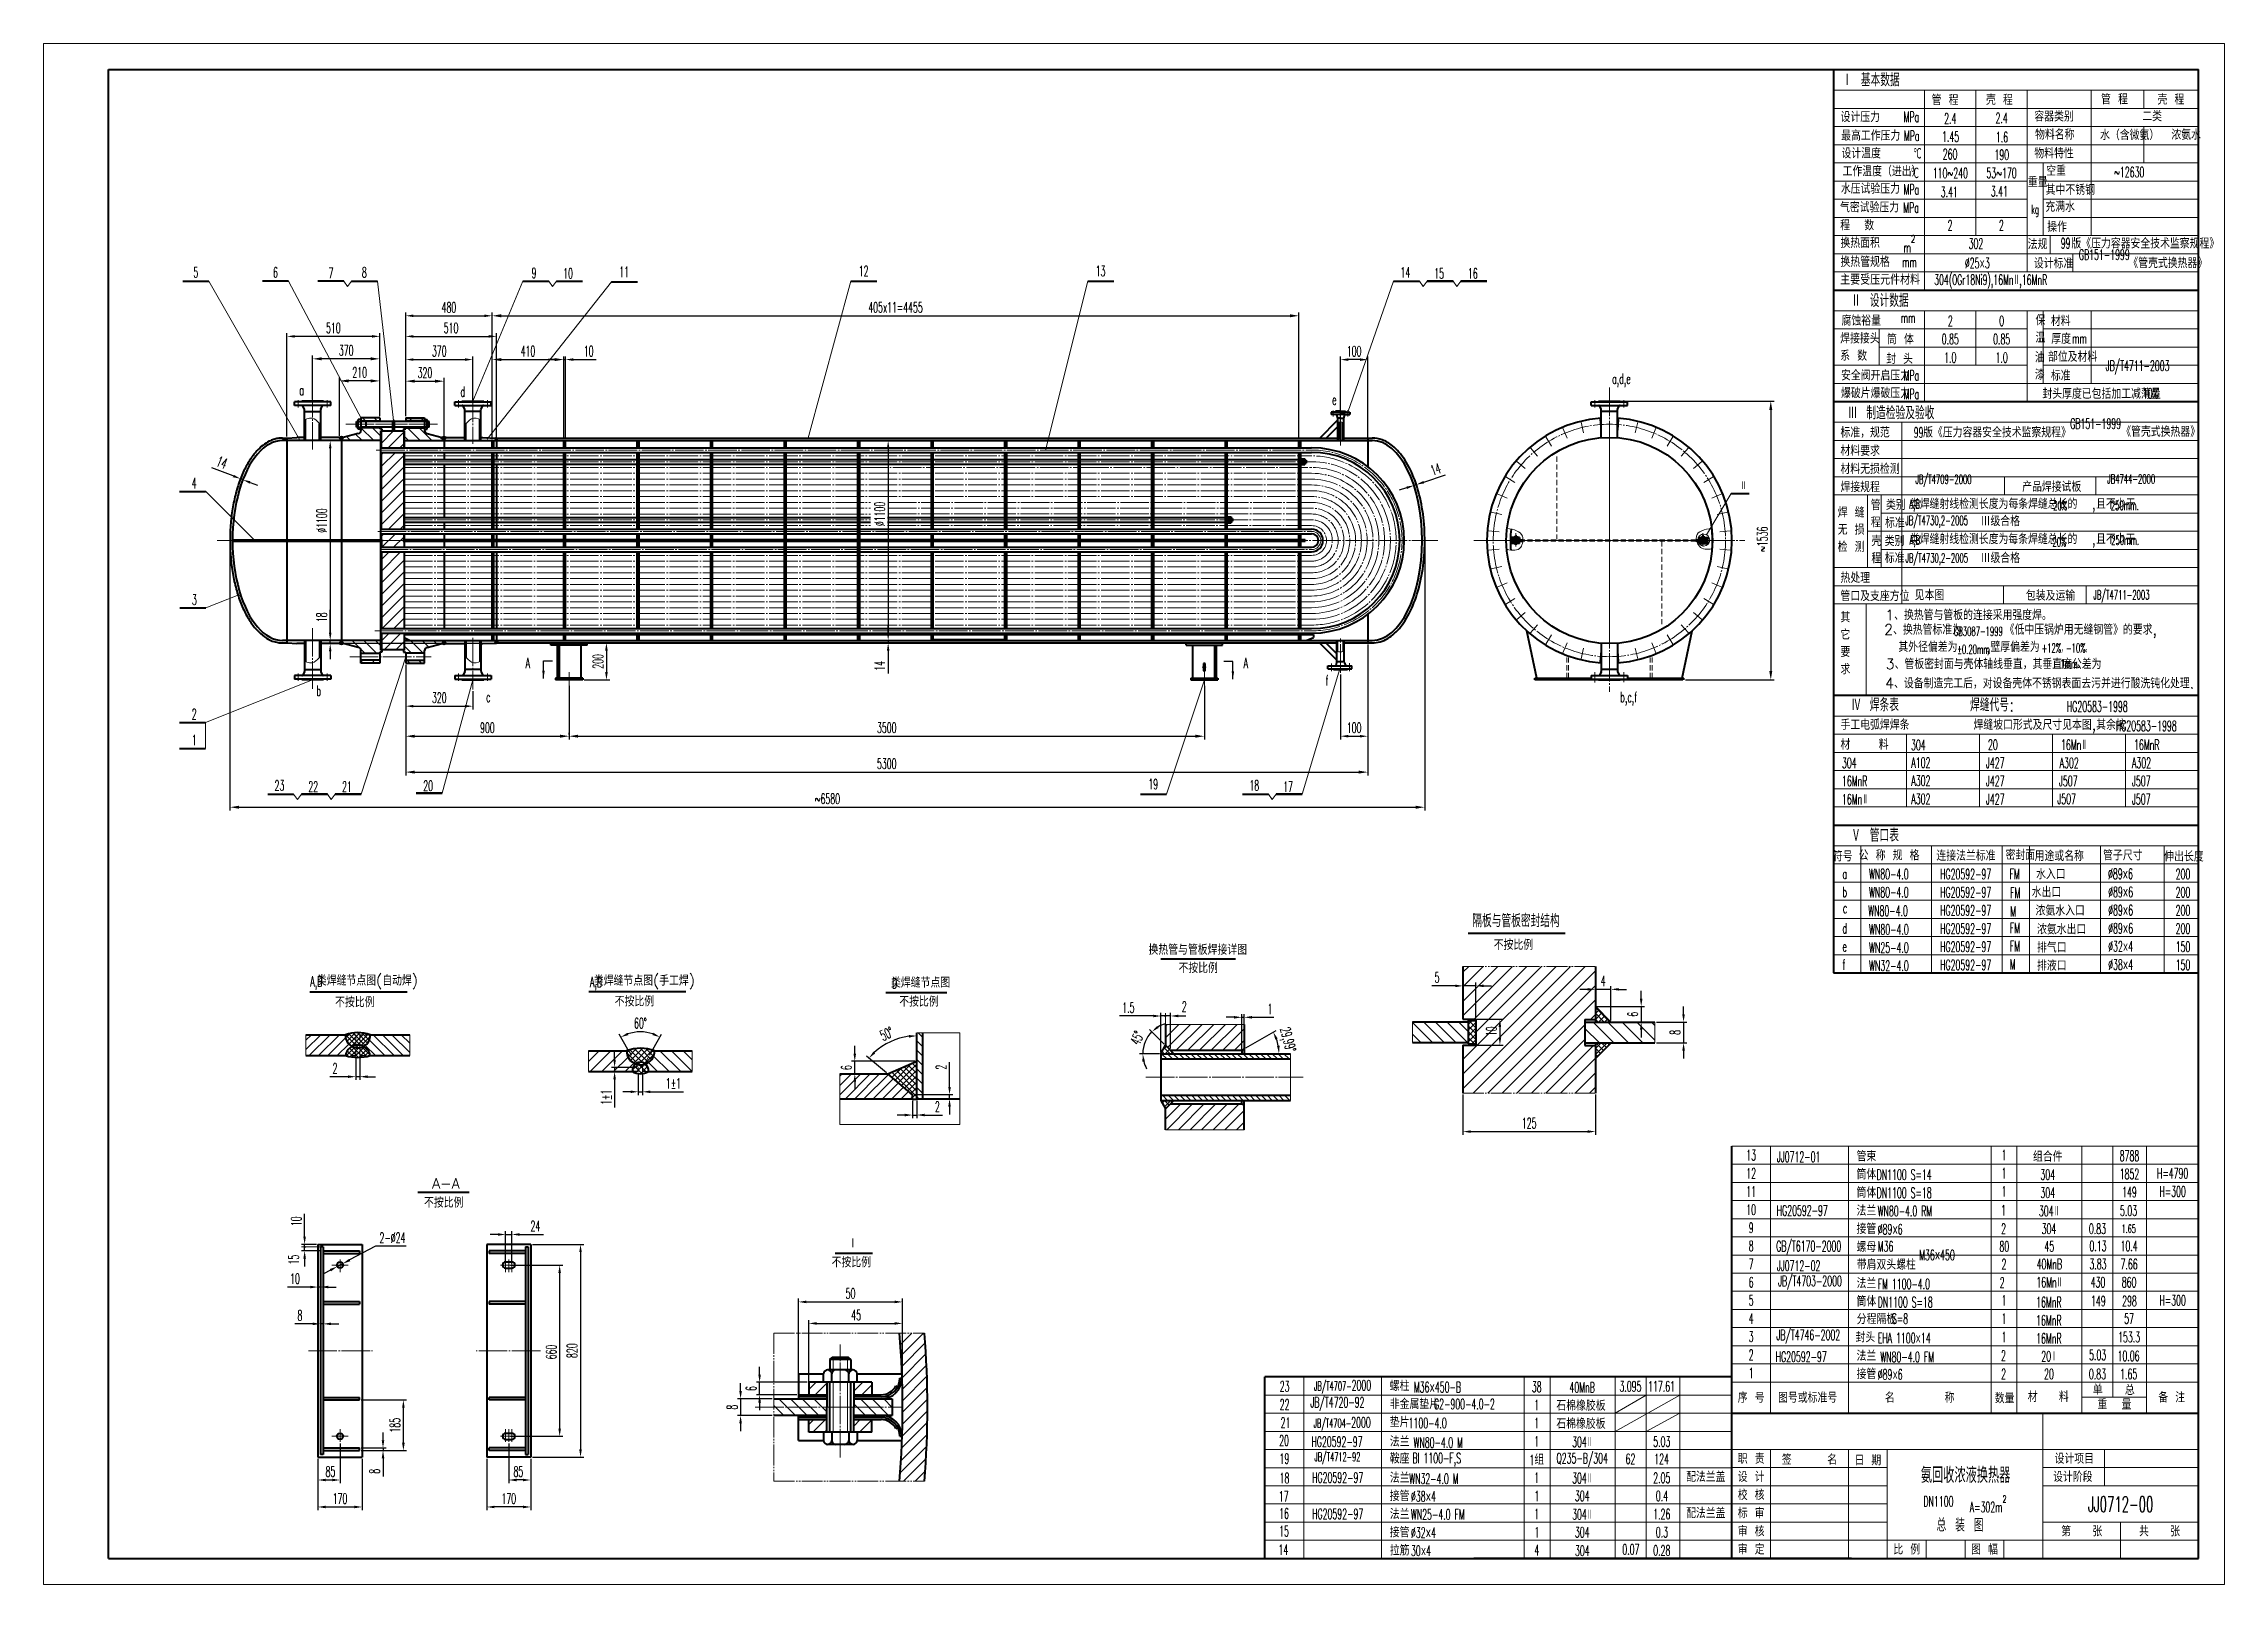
# Model space of a CAD drawing. Header units: millimetres. Extents: x 653 to 3278, y 1219 to 2187.
# Drawn here: x 2437 to 3278, y 1593 to 2187 of the extents above; entities that cross this region are included whole.
import ezdxf

# ---------------------------------------------------------------- set-up
doc = ezdxf.new("R2010")
doc.units = ezdxf.units.MM
for name, pattern in [('JIS_02_2.0', [3, 2, -1]), ('JIS_08_11', [12.8, 11, -0.6, 0.6, -0.6]), ('JIS_09_08', [10.75, 8, -0.55, 0.55, -0.55, 0.55, -0.55])]:
    doc.linetypes.add(name, pattern=pattern)
for name, color, linetype, lineweight in [('图层1', 1, 'Continuous', 40), ('图层2', 4, 'JIS_08_11', 20), ('图层3', 2, 'Continuous', 20), ('图层4', 5, 'JIS_02_2.0', 20), ('图层5', 6, 'JIS_09_08', 20)]:
    doc.layers.add(name, color=color, linetype=linetype, lineweight=lineweight)
doc.styles.get("Standard").update_dxf_attribs({"font": 'romans.shx', "width": 0.55, "height": 4, "bigfont": 'gbcbig.shx'})
doc.styles.add('数字', font='romans.shx', dxfattribs={"width": 0.55, "height": 4, "bigfont": 'gbcbig.shx'})
doc.styles.add('样式 1', font='romans.shx', dxfattribs={"height": 4, "bigfont": 'gbcbig.shx'})
doc.styles.add('样式 2', font='romans.shx', dxfattribs={"width": 0.55, "height": 4, "bigfont": 'gbcbig.shx'})
doc.styles.add('样式 3', font='romans.shx', dxfattribs={"height": 6, "bigfont": 'gbcbig.shx'})
doc.styles.add('样式 4', font='romans.shx', dxfattribs={"height": 6, "bigfont": 'gbcbig.shx'})
doc.styles.add('样式 5', font='romans.shx', dxfattribs={"height": 5, "bigfont": 'gbcbig.shx'})
doc.styles.add('样式 7', font='romans.shx', dxfattribs={"width": 0.55, "height": 6, "bigfont": 'gbcbig.shx'})
doc.dimstyles.new('ISO-25', dxfattribs={"dimtxt": 4, "dimasz": 3, "dimexe": 1.25, "dimexo": 0.625, "dimgap": 1.25, "dimtad": 1, "dimtoh": 1, "dimtxsty": 'Standard', "dimcen": 2.5, "dimadec": 1, "dimazin": 2, "dimtfac": 1, "dimtmove": 0, "dimatfit": 3, "dimfxl": 1, "dimarcsym": 0})
doc.dimstyles.new('副本 (2)ISO-25', dxfattribs={"dimtxt": 4, "dimasz": 3.5, "dimexe": 1.25, "dimexo": 0.625, "dimgap": 1.25, "dimtad": 1, "dimdsep": 46, "dimtxsty": 'Standard', "dimcen": 2.5, "dimadec": 1, "dimazin": 2, "dimtfac": 1, "dimtmove": 0, "dimatfit": 3, "dimfxl": 1, "dimarcsym": 0})
doc.dimstyles.new('副本 ISO-25', dxfattribs={"dimtxt": 4, "dimasz": 3, "dimexe": 1.25, "dimexo": 0.625, "dimgap": 1.25, "dimtad": 1, "dimdec": 1, "dimtxsty": 'Standard', "dimcen": 2.5, "dimazin": 2, "dimtfac": 1, "dimtdec": 1, "dimtmove": 0, "dimatfit": 3, "dimfxl": 1, "dimarcsym": 0})
pattern_1 = [(45, (4334.1176, -236.7717), (-2.245064, 2.245064), [])]
pattern_2 = [(45, (2221.81144, 1089.95627), (-0.20953931, 0.20953931), []), (135, (2221.81144, 1089.95627), (-0.20953931, -0.20953931), [])]
pattern_3 = [(135, (2921.2067, 1089.95627), (0.20953931, 0.20953931), []), (45, (2921.2067, 1089.95627), (0.20953931, -0.20953931), [])]
pattern_4 = [(135, (-124.5621, -363.7097), (-1.122532, -1.122532), []), (225, (-124.5621, -363.7097), (1.122532, -1.122532), [])]

msp = doc.modelspace()

# ---------------------------------------------------------------- texts
at = {"layer": '图层3'}
for s, insert, char_height, width, attachment_point, style in [(' Ⅰ 基本数据', (3127.078, 2172.82), 5, 70.39731, 4, '样式 5'), (' MPa', (3156.41, 2158.555), 4, 19.7992, 5, '样式 2'), (' MPa', (3156.518, 2151.248), 4, 19.7992, 5, '样式 2'), ('2.4', (3172.177, 2157.914), 4, 19.7992, 5, '样式 2'), ('2.4', (3191.976, 2158.119), 4, 19.7992, 5, '样式 2'), (' {\\F|c134;℃}', (3158.774, 2144.465), 4, 19.7992, 5, '样式 2'), ('260', (3172.094, 2144.163), 4, 19.7992, 5, '样式 2'), ('1.45', (3172.285, 2150.934), 4, 19.7992, 5, '样式 2'), ('190', (3192.034, 2143.918), 4, 19.7992, 5, '样式 2'), ('1.6', (3192.084, 2150.752), 4, 19.7992, 5, '样式 2'), (' ℃', (3157.731, 2136.92), 4, 19.7992, 5, '样式 2'), ('110~240', (3172.196, 2136.848), 4, 19.7992, 5, '样式 2'), ('53~170', (3191.946, 2136.928), 4, 19.7992, 5, '样式 2'), ('~12630', (3241.166, 2137.247), 4, 19.7992, 5, '样式 2'), (' MPa', (3156.41, 2130.554), 4, 19.7992, 5, '样式 2'), ('3.41', (3171.783, 2129.621), 4, 19.7992, 5, '样式 2'), ('3.41', (3191.092, 2129.848), 4, 19.7992, 5, '样式 2'), (' MPa', (3156.314, 2123.554), 4, 19.7992, 5, '样式 2'), ('{\\F|c134;kg}', (3204.888, 2122.298), 3.52, 6.16928, 5, '样式 2'), ('m{\\H0.7x;\\S2^ ;}', (3156.41, 2109.554), 4, 19.7992, 5, '样式 2'), ('2', (3172.081, 2116.699), 4, 19.7992, 5, '样式 2'), ('302', (3182.076, 2109.699), 4, 19.7992, 5, '样式 2'), ('2', (3191.88, 2116.699), 4, 19.7992, 5, '样式 2'), (' 99', (3215.903, 2109.859), 4, 19.7992, 5, '样式 2'), ('mm', (3156.41, 2102.554), 4, 19.7992, 5, '样式 2'), ('%%C25{\\F|c134;×}3', (3182.588, 2102.163), 4, 19.7992, 5, '样式 2'), (' GB151-1999', (3231.578, 2105.415), 4, 19.7992, 5, '样式 2'), ('\\pt63.36;304(0Gr18Ni9),16MnⅡ,16MnR', (3187.738, 2095.082), 4, 52.79022, 5, '样式 2'), ('  Ⅱ 设计数据', (3127.078, 2087.739), 5, 55, 4, '样式 5'), (' mm', (3155.127, 2081.084), 4, 19.7992, 5, '样式 2'), ('2', (3172.177, 2079.887), 4, 19.7992, 5, '样式 2'), ('0', (3191.976, 2079.887), 4, 19.7992, 5, '样式 2'), ('0.85', (3172.177, 2072.859), 4, 19.7992, 5, '样式 2'), ('0.85', (3191.976, 2072.859), 4, 19.7992, 5, '样式 2'), ('{\\H1x;mm}', (3222.029, 2073.112), 4, 19.7992, 5, '样式 2'), (' MPa', (3156.41, 2058.883), 4, 19.7992, 5, '样式 2'), ('1.0', (3172.177, 2065.763), 4, 19.7992, 5, '样式 2'), ('1.0', (3191.976, 2065.763), 4, 19.7992, 5, '样式 2'), (' JB/T4711-2003', (3244.404, 2061.939), 4, 19.7992, 5, '样式 2'), ('a', (2535.497, 2055.217), 4, 4.07194, 1, '样式 2'), ('d', (2597.623, 2054.637), 4, 3.3861, 1, '数字'), ('a,d,e', (3041.754, 2059.588), 4, 29.23843, 1, '数字'), (' MPa', (3156.41, 2051.714), 4, 19.7992, 5, '样式 2'), ('{\\F|c134;10%}', (3249.416, 2051.978), 4, 19.7992, 5, '样式 2'), ('e', (2933.768, 2051.502), 4, 10.02649, 1, '数字'), ('  Ⅲ 制造检验及验收', (3125.757, 2044.431), 5, 70.39731, 4, '样式 5'), (' 99', (3159.211, 2036.887), 4, 19.7992, 5, '样式 2'), (' GB151-1999', (3228.217, 2040.268), 4, 19.7992, 5, '样式 2'), (' JB/T4709-2000', (3169.57, 2018.236), 3.52, 19.7992, 5, '样式 2'), (' JB4744-2000', (3241.289, 2018.939), 3.52, 19.7992, 5, '样式 2'), ('Ⅱ', (3091.083, 2017.645), 2.8, 9.3583, 1, '样式 1'), (' JB/T4730,2-2005', (3153.515, 2002.365), 3.52, 57.2, 4, '样式 2'), (' JB/T4730,2-2005', (3153.567, 1987.926), 3.52, 57.2, 4, '样式 2'), ('%%P0.20mm', (3174.825, 1953.226), 3.52, 54.44267, 4, '样式 2'), ('+12%，-10%。', (3207.392, 1953.671), 3.52, 54.44267, 4, '样式 2'), ('A', (2622.724, 1949.984), 4, 4.58474, 1, '数字'), ('A', (2901.304, 1949.984), 4, 4.58474, 3, '数字'), ('f', (2931.244, 1943.265), 4, 9.65997, 1, '数字'), ('1mm。', (3214.617, 1947.638), 3.52, 54.44267, 4, '样式 2'), ('b', (2542.057, 1939.273), 4, 6.46794, 1, '数字'), ('c', (2607.486, 1936.902), 4, 3.46824, 1, '数字'), ('b,c,f', (3044.905, 1936.863), 4, 28.73066, 1, '数字'), ('HG20583-1998', (3228.861, 1931.223), 4, 31.95063, 5, '样式 2'), ('304', (3157.03, 1916.368), 4, 28.15896, 4, '样式 2'), ('{\\H1x;20}', (3186.714, 1916.477), 4, 28.15896, 4, '样式 2'), ('16MnⅡ', (3214.873, 1916.477), 4, 28.15896, 4, '样式 2'), ('HG20583-1998', (3247.745, 1923.759), 4, 27.25251, 5, '样式 2'), ('16MnR', (3243.032, 1916.477), 4, 28.15896, 4, '样式 2'), ('304', (3130.396, 1909.477), 4, 28.15896, 4, '样式 2'), ('A102', (3157.155, 1909.613), 4, 28.15896, 4, '样式 2'), ('{\\H1x;J427}', (3185.927, 1909.502), 4, 28.15896, 4, '样式 2'), ('A302', (3214.347, 1909.491), 4, 28.15896, 4, '样式 2'), ('A302', (3242.245, 1909.502), 4, 28.15896, 4, '样式 2'), ('16MnR', (3130.396, 1902.477), 4, 28.15896, 4, '样式 2'), ('A302', (3157.155, 1902.613), 4, 28.15896, 4, '样式 2'), ('{\\H1x;J427}', (3185.927, 1902.502), 4, 28.15896, 4, '样式 2'), ('J507', (3214.086, 1902.502), 4, 28.15896, 4, '样式 2'), ('J507', (3242.245, 1902.502), 4, 28.15896, 4, '样式 2'), ('16MnⅡ', (3130.396, 1895.477), 4, 28.15896, 4, '样式 2'), ('A302', (3157.155, 1895.613), 4, 28.15896, 4, '样式 2'), ('{\\H1x;J427}', (3185.927, 1895.502), 4, 28.15896, 4, '样式 2'), ('J507', (3213.473, 1895.613), 4, 28.15896, 4, '样式 2'), ('J507', (3242.245, 1895.502), 4, 28.15896, 4, '样式 2'), ('  Ⅴ 管口表', (3127.078, 1881.574), 5, 75.67711, 4, '样式 5'), ('a', (3130.593, 1866.738), 4, 28.15896, 4, '样式 2'), ('WN80-4.0', (3140.839, 1866.613), 4, 28.15896, 4, '样式 2'), ('HG20592-97', (3168.236, 1866.6), 4, 28.15896, 4, '样式 2'), ('FM', (3195.017, 1866.613), 4, 28.15896, 4, '样式 2'), ('%%c89×6', (3232.996, 1866.71), 4, 28.15896, 4, '样式 2'), ('200', (3259.083, 1866.613), 4, 28.15896, 4, '样式 2'), ('b', (3130.593, 1859.738), 4, 28.15896, 4, '样式 2'), ('WN80-4.0', (3140.839, 1859.613), 4, 28.15896, 4, '样式 2'), ('HG20592-97', (3168.236, 1859.6), 4, 28.15896, 4, '样式 2'), ('FM', (3195.246, 1859.394), 4, 28.15896, 4, '样式 2'), ('%%c89×6', (3233.055, 1859.71), 4, 28.15896, 4, '样式 2'), ('200', (3259.083, 1859.613), 4, 28.15896, 4, '样式 2'), ('隔板与管板密封结构', (3004.689, 1848.635), 5, 70.54062, 5, '样式 1'), ('c', (3130.744, 1853.534), 4, 28.15896, 4, '样式 2'), (' WN80-4.0', (3139.015, 1852.448), 4, 28.15896, 4, '样式 2'), ('HG20592-97', (3168.236, 1852.6), 4, 28.15896, 4, '样式 2'), ('M', (3195.246, 1852.307), 4, 28.15896, 4, '样式 2'), ('%%c89×6', (3233.055, 1852.71), 4, 28.15896, 4, '样式 2'), ('200', (3259.083, 1852.613), 4, 28.15896, 4, '样式 2'), ('不按比例', (3003.69, 1839.377), 4, 56.4325, 5, '样式 1'), ('d', (3130.593, 1845.738), 4, 28.15896, 4, '样式 2'), ('WN80-4.0', (3140.875, 1845.264), 4, 28.15896, 4, '样式 2'), ('HG20592-97', (3168.236, 1845.6), 4, 28.15896, 4, '样式 2'), ('FM', (3195.107, 1845.828), 4, 28.15896, 4, '样式 2'), ('%%c89×6', (3233.055, 1845.715), 4, 28.15896, 4, '样式 2'), ('200', (3259.083, 1845.613), 4, 28.15896, 4, '样式 2'), ('换热管与管板焊接详图', (2881.964, 1837.496), 4, 66.3204, 5, '样式 1'), ('f', (3130.593, 1831.738), 4, 28.15896, 4, '样式 2'), ('e', (3130.593, 1838.738), 4, 28.15896, 4, '样式 2'), ('WN25-4.0', (3140.875, 1838.264), 4, 28.15896, 4, '样式 2'), ('HG20592-97', (3168.236, 1838.6), 4, 28.15896, 4, '样式 2'), ('HG20592-97', (3168.236, 1831.6), 4, 28.15896, 4, '样式 2'), ('FM', (3195.107, 1838.828), 4, 28.15896, 4, '样式 2'), ('M', (3195.107, 1831.828), 4, 28.15896, 4, '样式 2'), ('%%c32×4', (3233.055, 1838.715), 4, 28.15896, 4, '样式 2'), ('%%c38×4', (3233.055, 1831.715), 4, 28.15896, 4, '样式 2'), ('150', (3259.083, 1838.613), 4, 28.15896, 4, '样式 2'), ('150', (3259.083, 1831.613), 4, 28.15896, 4, '样式 2'), ('A,B', (2539.751, 1827.214), 4, 0.98102, 1, '样式 2'), ('类焊缝节点图(自动焊)', (2561.774, 1824.972), 4, 56.4325, 5, '样式 1'), ('A,B', (2647.615, 1827.038), 4, 1.11776, 1, '样式 2'), ('类焊缝节点图(手工焊)', (2668.585, 1824.926), 4, 56.4325, 5, '样式 1'), ('D', (2764.104, 1826.55), 4, 0.6814, 1, '样式 2'), ('类焊缝节点图', (2775.058, 1824.832), 4, 56.4325, 5, '样式 1'), ('不按比例', (2882.134, 1830.418), 4, 56.4325, 5, '样式 1'), ('WN32-4.0', (3140.875, 1831.264), 4, 28.15896, 4, '样式 2'), ('不按比例', (2556.883, 1817.268), 4, 46.6723, 5, '样式 1'), ('不按比例', (2664.709, 1817.583), 4, 46.6723, 5, '样式 1'), ('不按比例', (2774.443, 1817.493), 4, 56.4325, 5, '样式 1'), ('{\\Ftxt.shx;2}', (2876.757, 1815.534), 4, 2.9169, 5, '样式 2'), ('13', (3095.377, 1758.249), 4, 32, 5, '样式 2'), ('JJ0712-01', (3113.682, 1757.612), 4, 32, 5, '样式 2'), (' 管束 ', (3133.272, 1757.885), 4, 55, 4, '样式 4'), ('1', (3192.908, 1758.317), 4, 32, 5, '样式 2'), ('组合件', (3209.746, 1757.745), 4, 32, 5, '样式 4'), ('8788', (3241.276, 1758), 4, 32, 5, '样式 2'), ('{\\Ftxt.shx;A-A}', (2586.714, 1749.399), 4, 31.5808, 1, '样式 1'), ('12', (3095.377, 1751.249), 4, 32, 5, '样式 2'), (' 筒体 ', (3133.272, 1750.885), 4, 55, 4, '样式 4'), (' DN1100 S=14', (3142.259, 1750.732), 4, 38.40711, 4, '样式 2'), ('1', (3192.908, 1751.317), 4, 32, 5, '样式 2'), ('304', (3209.746, 1750.745), 4, 32, 5, '样式 2'), ('1852', (3241.276, 1751), 4, 32, 5, '样式 2'), ('H=4790', (3257.918, 1751.25), 4, 32, 5, '样式 2'), ('不按比例', (2591.169, 1740.005), 4, 56.4325, 5, '样式 4'), ('11', (3095.377, 1744.249), 4, 32, 5, '样式 2'), (' 筒体 ', (3133.272, 1743.885), 4, 55, 4, '样式 4'), (' DN1100 S=18', (3142.259, 1743.732), 4, 38.40711, 4, '样式 2'), ('1', (3192.908, 1744.317), 4, 32, 5, '样式 2'), ('304', (3209.746, 1743.745), 4, 32, 5, '样式 2'), ('149', (3241.276, 1744), 4, 32, 5, '样式 2'), ('H=300', (3257.918, 1744.25), 4, 32, 5, '样式 2'), ('10', (3095.377, 1737.249), 4, 32, 5, '样式 2'), (' HG20592-97', (3114.32, 1736.905), 4, 32, 5, '样式 2'), (' 法兰', (3133.272, 1736.881), 4, 55, 4, '样式 4'), (' WN80-4.0 RM', (3142.665, 1736.699), 4, 31.66044, 4, '样式 2'), ('1', (3192.679, 1736.934), 4, 32, 5, '样式 2'), ('304Ⅱ', (3210.261, 1736.705), 4, 32, 5, '样式 2'), ('5.03', (3240.911, 1736.828), 4, 32, 5, '样式 2'), ('Ⅰ', (2748.966, 1724.335), 4, 56.4325, 5, '样式 1'), ('9', (3095.377, 1730.251), 4, 32, 5, '样式 2'), ('8', (3095.377, 1723.249), 4, 32, 5, '样式 2'), (' GB/T6170-2000', (3116.827, 1722.502), 4, 32, 5, '样式 2'), (' 接管 ', (3133.272, 1729.881), 4, 55, 4, '样式 4'), (' 螺母 ', (3133.272, 1722.881), 4, 55, 4, '样式 4'), (' %%c89×6', (3142.665, 1729.679), 4, 17.0006, 4, '样式 2'), (' M36', (3142.665, 1723.084), 4, 17.0006, 4, '样式 2'), ('80', (3193.001, 1723.066), 4, 32, 5, '样式 2'), ('2', (3192.722, 1729.861), 4, 32, 5, '样式 2'), ('304', (3210.221, 1729.861), 4, 32, 5, '样式 2'), ('45', (3210.374, 1723.084), 4, 32, 5, '样式 2'), ('0.83', (3228.922, 1729.861), 4, 32, 5, '样式 2'), ('0.13', (3229.126, 1723.251), 4, 32, 5, '样式 2'), ('10.4', (3241.125, 1723.251), 4, 32, 5, '样式 2'), ('1.65', (3240.972, 1729.861), 3.2, 32, 5, '样式 2'), ('不按比例', (2748.35, 1716.995), 4, 56.4325, 5, '样式 1'), ('7', (3095.377, 1716.254), 4, 32, 5, '样式 2'), ('JJ0712-02', (3113.682, 1715.612), 4, 32, 5, '样式 2'), (' 带肩双头螺柱', (3133.352, 1716.087), 4, 55, 4, '样式 4'), ('  M36×450', (3157.134, 1719.751), 4, 17.0006, 4, '样式 2'), ('2', (3192.875, 1716.253), 4, 32, 5, '样式 2'), ('40MnB', (3210.374, 1716.251), 4, 32, 5, '样式 2'), ('3.83', (3229.126, 1716.256), 4, 32, 5, '样式 2'), ('7.66', (3241.125, 1716.256), 4, 32, 5, '样式 2'), ('6', (3095.377, 1709.258), 4, 32, 5, '样式 2'), ('JB/T4703-2000 ', (3118.06, 1709.065), 4, 32, 5, '样式 2'), (' 法兰', (3133.272, 1708.885), 4, 55, 4, '样式 4'), (' FM 1100-4.0', (3142.665, 1708.594), 4, 38.99238, 4, '样式 2'), ('2', (3192.188, 1709.09), 4, 32, 5, '样式 2'), ('16MnⅡ', (3210.374, 1709.256), 4, 32, 5, '样式 2'), ('430', (3229.126, 1709.26), 4, 32, 5, '样式 2'), ('860', (3241.125, 1709.26), 4, 32, 5, '样式 2'), ('5', (3095.377, 1702.262), 4, 32, 5, '样式 2'), (' 筒体 ', (3133.272, 1701.899), 4, 55, 4, '样式 4'), (' DN1100 S=18', (3142.665, 1701.585), 4, 35.91378, 4, '样式 2'), ('1', (3192.908, 1702.33), 4, 32, 5, '样式 2'), ('16MnR', (3210.203, 1701.573), 4, 32, 5, '样式 2'), ('149', (3229.277, 1702.013), 4, 32, 5, '样式 2'), ('298', (3241.276, 1702.013), 4, 32, 5, '样式 2'), ('H=300', (3257.918, 1702.263), 4, 32, 5, '样式 2'), ('4', (3095.377, 1695.267), 4, 32, 5, '样式 2'), ('JB/T4746-2002', (3117.418, 1688.28), 4, 32, 5, '样式 2'), (' 封头 ', (3132.876, 1688.097), 4, 55, 4, '样式 4'), (' 分程隔板 ', (3133.352, 1695.099), 4, 55, 4, '样式 4'), ('   S=8', (3145.128, 1695.186), 4, 17.0006, 4, '样式 2'), ('1', (3192.875, 1695.267), 4, 32, 5, '样式 2'), ('16MnR', (3210.203, 1694.577), 4, 32, 5, '样式 2'), ('57', (3241.125, 1695.268), 4, 32, 5, '样式 2'), ('3', (3095.377, 1688.271), 4, 32, 5, '样式 2'), ('2', (3095.377, 1681.276), 4, 32, 5, '样式 2'), (' HG20592-97', (3113.928, 1680.525), 4, 32, 5, '样式 2'), (' 法兰', (3133.272, 1680.907), 4, 55, 4, '样式 4'), (' EHA 1100×14', (3142.665, 1687.727), 4, 37.96711, 4, '样式 2'), (' WN80-4.0 FM', (3143.667, 1680.471), 4, 26.01867, 4, '样式 2'), ('2', (3192.679, 1680.961), 4, 32, 5, '样式 2'), ('1', (3192.875, 1688.095), 4, 32, 5, '样式 2'), ('16MnR', (3210.203, 1687.582), 4, 32, 5, '样式 2'), ('20Ⅱ', (3210.261, 1680.732), 4, 32, 5, '样式 2'), ('5.03', (3228.999, 1681.244), 4, 32, 5, '样式 2'), ('10.06', (3240.911, 1680.855), 4, 32, 5, '样式 2'), ('153.3', (3241.125, 1688.097), 4, 32, 5, '样式 2'), ('1', (3095.377, 1674.278), 4, 32, 5, '样式 2'), (' 接管 ', (3133.272, 1673.908), 4, 55, 4, '样式 4'), (' %%C89×6', (3142.665, 1673.706), 4, 17.0006, 4, '样式 2'), ('2', (3192.722, 1673.887), 4, 32, 5, '样式 2'), ('20', (3210.221, 1673.887), 4, 32, 5, '样式 2'), ('0.83', (3228.922, 1673.887), 4, 32, 5, '样式 2'), ('1.65', (3240.972, 1673.887), 4, 32, 5, '样式 2'), ('23', (2915.461, 1669.133), 4, 32, 5, '样式 2'), (' JB/T4720-92', (2935.076, 1662.339), 4, 32, 5, '样式 2'), (' {\\H0.8496x;JB/T4707-}2000', (2937.066, 1668.975), 4, 32, 5, '样式 2'), (' 螺柱 ', (2953.27, 1669.346), 4, 55, 4, '样式 4'), ('M36×450-B', (2965.283, 1668.807), 4, 17.0006, 4, '样式 2'), ('38', (3012.678, 1668.935), 4, 32, 5, '样式 2'), ('40MnB', (3030.202, 1668.725), 4, 32, 5, '样式 2'), ('3.095', (3048.828, 1669.119), 4, 32, 5, '样式 2'), ('117.61', (3060.827, 1669.119), 4, 32, 5, '样式 2'), ('{\\H1x;序 号}', (3095.377, 1664.778), 4, 14.99969, 5, '样式 4'), ('名       称', (3160.375, 1664.778), 3.9999, 54.99888, 5, '样式 4'), ('材   料', (3209.951, 1665.126), 4, 24.91229, 5, '样式 4'), ('{\\H1x;单}', (3229.051, 1667.852), 4, 11.86296, 5, '样式 4'), ('{\\H1x;总}', (3241.388, 1667.734), 4, 13.28653, 5, '样式 4'), ('{\\H1x;备 注}', (3257.544, 1664.883), 4, 18.89221, 5, '样式 4'), ('22', (2915.461, 1662.133), 4, 32, 5, '样式 2'), ('21', (2915.817, 1655.167), 4, 32, 5, '样式 2'), (' {\\H0.8496x;JB/T4704-}2000', (2936.9, 1654.639), 4, 32, 5, '样式 2'), (' 垫片 ', (2953.27, 1655.357), 4, 55, 4, '样式 4'), (' 非金属垫片 ', (2953.27, 1662.351), 4, 55, 4, '样式 4'), (' 1100-4.0', (2961.762, 1654.998), 4, 32.39378, 4, '样式 2'), ('G2-900-4.0-2', (2973.068, 1662.297), 4, 17.0006, 4, '样式 2'), ('1', (3012.678, 1661.94), 4, 32, 5, '样式 2'), ('1', (3012.678, 1654.946), 4, 32, 5, '样式 2'), ('石棉橡胶板', (3029.744, 1661.74), 4, 32, 5, '样式 4'), ('石棉橡胶板', (3029.744, 1654.745), 4, 32, 5, '样式 4'), ('{\\H1x;重  量}', (3235.472, 1662.195), 4, 25.56868, 5, '样式 4'), ('20', (2915.252, 1648.254), 4, 32, 5, '样式 2'), (' HG20592-97', (2934.898, 1647.776), 4, 32, 5, '样式 2'), (' 法兰', (2953.27, 1647.886), 4, 55, 4, '样式 4'), (' WN80-4.0 M', (2963.666, 1647.45), 4, 26.01867, 4, '样式 2'), ('1', (3012.678, 1647.939), 4, 32, 5, '样式 2'), ('304Ⅱ', (3030.26, 1647.71), 4, 32, 5, '样式 2'), ('5.03', (3060.91, 1647.833), 4, 32, 5, '样式 2'), ('19', (2915.376, 1641.26), 4, 32, 5, '样式 2'), (' {\\H0.8496x;JB/T4712-92}', (2935.076, 1641.35), 4, 32, 5, '样式 2'), (' {\\F|c134;鞍座} ', (2953.27, 1641.362), 4, 55, 4, '样式 4'), ('BI 1100-F,S', (2964.75, 1640.845), 4, 41.04711, 4, '样式 2'), ('1', (3010.808, 1640.716), 4, 32, 5, '样式 2'), ('组', (3013.657, 1640.938), 4, 32, 5, '样式 1'), ('Q235-B/304', (3030.202, 1640.742), 4, 32, 5, '样式 2'), ('62', (3048.828, 1641.135), 4, 32, 5, '样式 2'), ('124', (3060.827, 1641.135), 4, 32, 5, '样式 2'), ('18', (2915.414, 1633.761), 4, 32, 5, '样式 2'), (' HG20592-97', (2935.162, 1633.941), 4, 32, 5, '样式 2'), (' 法兰', (2953.27, 1633.903), 4, 55, 4, '样式 4'), (' WN32-4.0 M', (2961.995, 1633.513), 4, 37.82044, 4, '样式 2'), ('1', (3012.678, 1633.957), 4, 32, 5, '样式 2'), ('304Ⅱ', (3030.26, 1633.728), 4, 32, 5, '样式 2'), ('2.05', (3060.91, 1633.85), 4, 32, 5, '样式 2'), ('配法兰盖', (3077.875, 1634.263), 4, 20.00454, 5, '样式 1'), ('氨回收浓液换热器', (3178.072, 1634.895), 6, 76.61008, 5, '样式 3'), ('17', (2915.077, 1626.766), 4, 32, 5, '样式 2'), (' 接管 ', (2953.27, 1626.903), 4, 55, 4, '样式 4'), (' %%c38×4', (2962.664, 1626.701), 4, 17.0006, 4, '样式 2'), ('1', (3012.72, 1626.883), 4, 32, 5, '样式 2'), ('304', (3030.22, 1626.883), 4, 32, 5, '样式 2'), ('0.4', (3060.971, 1626.883), 4, 32, 5, '样式 2'), ('{\\H0.9758x;DN1100 }   ', (3161.799, 1626.755), 4.09935, 36.50039, 1, '样式 2'), ('  A=302m{\\H0.68x;\\S2^ ;}', (3176.665, 1627.088), 4, 39.5638, 1, '样式 2'), ('JJ0712-00', (3237.874, 1623.69), 6, 59.99872, 5, '样式 7'), ('15', (2915.244, 1613.295), 4, 32, 5, '样式 2'), ('16', (2915.245, 1620.108), 4, 32, 5, '样式 2'), (' HG20592-97', (2935.162, 1619.946), 4, 32, 5, '样式 2'), (' 接管 ', (2953.27, 1612.909), 4, 55, 4, '样式 4'), (' 法兰', (2953.27, 1619.909), 4, 55, 4, '样式 4'), (' WN25-4.0 FM', (2962.664, 1619.727), 4, 40.31378, 4, '样式 2'), ('1', (3012.678, 1619.962), 4, 32, 5, '样式 2'), ('1', (3012.72, 1612.889), 4, 32, 5, '样式 2'), ('304Ⅱ', (3030.26, 1619.733), 4, 32, 5, '样式 2'), ('304', (3030.22, 1612.889), 4, 32, 5, '样式 2'), ('1.26', (3060.91, 1619.856), 4, 32, 5, '样式 2'), ('0.3', (3060.971, 1612.889), 4, 32, 5, '样式 2'), ('配法兰盖', (3077.875, 1620.276), 4, 20.00454, 5, '样式 1'), ('总 装 图', (3175.92, 1615.633), 5, 60.87538, 5, '样式 5'), ('14', (2914.987, 1606.177), 4, 32, 5, '样式 2'), (' 拉筋 ', (2953.27, 1605.909), 4, 55, 4, '样式 4'), (' %%c32×4', (2962.664, 1612.707), 4, 17.0006, 4, '样式 2'), (' 30{\\F|c134;×4}', (2962.664, 1605.727), 4, 17.0006, 4, '样式 2'), ('4', (3012.678, 1605.962), 4, 32, 5, '样式 2'), ('304', (3030.26, 1605.733), 4, 32, 5, '样式 2'), ('0.07', (3048.998, 1606.245), 4, 32, 5, '样式 2'), ('0.28', (3060.91, 1605.856), 4, 32, 5, '样式 2')]:
    msp.add_mtext(s, dxfattribs=dict(at, insert=insert, char_height=char_height, width=width, attachment_point=attachment_point, style=style))
for s, insert, char_height, attachment_point, style in [('管 程', (3164.974, 2165.07), 4, 4, '样式 1'), ('壳 程', (3185.953, 2165.165), 4, 4, '样式 1'), ('管 程', (3230.311, 2165.377), 4, 4, '样式 1'), ('壳 程', (3252.07, 2165.255), 4, 4, '样式 1'), (' 设计压力    ', (3127.114, 2158.523), 4, 4, '样式 1'), (' 最高工作压力   ', (3127.331, 2151.349), 4, 4, '样式 1'), (' 容器类别', (3201.848, 2158.745), 4, 4, '样式 1'), (' 物料名称', (3202.122, 2151.76), 4, 4, '样式 1'), ('水（含微氨）', (3229.935, 2151.545), 4, 4, '样式 1'), ('二类', (3246.222, 2158.838), 4, 4, '样式 1'), ('浓氨水', (3257.422, 2151.699), 4, 4, '样式 1'), (' 设计温度       ', (3127.462, 2144.528), 4, 4, '样式 1'), (' 物料特性', (3201.848, 2144.526), 4, 4, '样式 1'), ('工作温度（进出）  ', (3130.639, 2137.564), 4, 4, '样式 1'), (' 空重', (3206.435, 2137.79), 4, 4, '样式 1'), (' 水压试验压力  ', (3127.222, 2130.887), 4, 4, '样式 1'), ('重量', (3202.094, 2133.421), 4, 4, '样式 1'), (' 其中不锈钢', (3206.207, 2130.439), 4, 4, '样式 1'), (' 气密试验压力   ', (3126.887, 2123.707), 4, 4, '样式 1'), (' 充满水', (3206.079, 2123.917), 4, 4, '样式 1'), (' 程  数       ', (3126.983, 2116.768), 4, 4, '样式 1'), (' 换热面积       ', (3127.078, 2109.994), 4, 4, '样式 1'), (' 法规', (3199.27, 2109.473), 4, 4, '样式 1'), (' 操作', (3206.825, 2116.194), 4, 4, '样式 1'), (' 版《压力容器安全技术监察规程》', (3216.128, 2109.765), 4, 4, '样式 1'), (' 换热管规格    ', (3127.078, 2102.687), 4, 4, '样式 1'), ('设计标准', (3204.411, 2102.088), 4, 4, '样式 1'), (' 《管壳式换热器》', (3238.098, 2102.217), 4, 4, '样式 1'), (' 主要受压元件材料', (3127.078, 2095.742), 3.85, 4, '样式 1'), (' 腐蚀裕量    ', (3127.49, 2080.022), 4, 4, '样式 1'), ('保\\P温', (3205.028, 2076.841), 4, 4, '样式 1'), (' 材料', (3208.221, 2079.871), 4, 4, '样式 1'), (' 焊接接头\\P 系 数', (3126.97, 2069.831), 4, 4, '样式 1'), (' 筒 体', (3145.03, 2072.857), 4, 4, '样式 1'), (' 厚度', (3208.38, 2073.022), 4, 4, '样式 1'), (' 安全阀开启压力 ', (3127.289, 2058.9), 4, 4, '样式 1'), (' 封 头', (3144.71, 2065.302), 4, 4, '样式 1'), ('油\\P漆', (3204.789, 2062.516), 4, 4, '样式 1'), (' 部位及材料', (3207.103, 2066.104), 4, 4, '样式 1'), (' 标准', (3208.221, 2058.821), 4, 4, '样式 1'), (' 爆破片爆破压力  ', (3127.289, 2052.079), 4, 4, '样式 1'), ('  封头厚度已包括加工减薄量', (3202.206, 2051.821), 4, 4, '样式 1'), (' 标准，规范', (3127.078, 2036.859), 4, 4, '样式 1'), (' 版《压力容器安全技术监察规程》', (3158.931, 2036.925), 4, 4, '样式 1'), (' {\\F|c134;《管壳式换热器》}', (3235.35, 2037.214), 4, 4, '样式 1'), (' 材料要求', (3127.078, 2029.859), 4, 4, '样式 1'), (' 材料无损检测', (3127.078, 2022.859), 4, 4, '样式 1'), (' 产品焊接试板', (3197.16, 2015.967), 4, 4, '样式 1'), (' 焊接规程', (3127.078, 2015.859), 4, 4, '样式 1'), ('管\\P程', (3141.52, 2005.582), 4, 4, '样式 1'), ('类别', (3147.368, 2009.007), 4, 4, '样式 1'), ('A,B', (3158.417, 2008.745), 3.52, 5, '样式 2'), ('    类焊缝射线检测长度为每条焊缝总长的  ,且不少于', (3145.617, 2008.764), 4, 4, '样式 1'), ('20%', (3214.564, 2008.613), 3.52, 5, '样式 2'), ('250mm.', (3239.472, 2008.718), 3.52, 5, '样式 2'), ('焊 缝\\P无 损\\P检 测', (3128.761, 1999.435), 4, 4, '样式 1'), ('标准', (3147.011, 2002.082), 4, 4, '样式 1'), ('Ⅲ级合格', (3183.872, 2002.742), 4, 4, '样式 1'), ('壳\\P程', (3141.742, 1991.762), 4, 4, '样式 1'), ('类别', (3146.867, 1995.065), 4, 4, '样式 1'), ('A,B', (3158.525, 1994.898), 3.52, 5, '样式 2'), ('    类焊缝射线检测长度为每条焊缝总长的  ,且不少于', (3145.597, 1995.196), 4, 4, '样式 1'), ('20%', (3214.213, 1994.613), 3.52, 5, '样式 2'), ('250mm.', (3239.62, 1995.333), 3.52, 5, '样式 2'), ('标准', (3146.925, 1988.501), 4, 4, '样式 1'), ('Ⅲ级合格', (3183.88, 1988.512), 4, 4, '样式 1'), (' 热处理', (3127.078, 1980.859), 4, 4, '样式 1'), ('见本图', (3158.437, 1974.197), 4, 4, '样式 1'), ('包装及运输', (3201.335, 1974.032), 4, 4, '样式 1'), ('JB/T4711-2003', (3227.355, 1973.689), 3.52, 4, '样式 2'), (' 管口及支座方位', (3127.078, 1973.859), 4, 4, '样式 1'), (' 其\\P 它\\P 要\\P 求', (3127.078, 1955.637), 4, 4, '样式 1'), (' 1、换热管与管板的连接采用强度焊。', (3144.341, 1966.493), 4, 4, '样式 1'), (' 2、换热管标准为      《低中压锅炉用无缝钢管》的要求,\\P   其外径偏差为    ,壁厚偏差为', (3143.924, 1956.967), 4, 4, '样式 1'), (' GB3087-1999', (3172.181, 1960.233), 3.52, 4, '样式 2'), (' 3、管板密封面与壳体轴线垂直，其垂直度公差为', (3144.526, 1947.584), 4, 4, '样式 1'), ('  Ⅳ 焊条表        焊缝代号:', (3127.078, 1931.846), 5, 4, '样式 5'), (' 4、设备制造完工后，对设备壳体不锈钢表面去污并进行酸洗钝化处理.', (3144.331, 1940.153), 4, 4, '样式 1'), (' 手工电弧焊焊条         焊缝坡口形式及尺寸见本图,其余按', (3127.078, 1923.613), 4, 4, '样式 1'), (' 材    料', (3127.078, 1916.613), 4, 4, '样式 1'), (' 符号', (3124.17, 1873.533), 4, 4, '样式 1'), ('  公 称 规 格', (3131.367, 1873.886), 4, 4, '样式 1'), ('  连接法兰标准', (3161.319, 1873.742), 4, 4, '样式 1'), ('密封面', (3193.502, 1874.018), 4, 4, '样式 1'), ('  用途或名称', (3199.201, 1873.634), 4, 4, '样式 1'), ('  管子尺寸', (3225.628, 1873.887), 4, 4, '样式 1'), (' 伸出长度', (3251.93, 1873.462), 4, 4, '样式 1'), (' 水入口', (3202.496, 1866.609), 4, 4, '样式 1'), ('  水出口', (3198.083, 1859.682), 4, 4, '样式 1'), (' 浓氨水入口', (3202.315, 1852.598), 4, 4, '样式 1'), (' {\\F|c134;浓氨水出口}', (3202.861, 1845.363), 4, 4, '样式 1'), (' {\\F|c134;排气口}', (3202.861, 1838.363), 4, 4, '样式 1'), (' {\\F|c134;排液口}', (3202.861, 1831.363), 4, 4, '样式 1'), ('图号或标准号', (3117.173, 1664.792), 4, 5, '样式 4'), ('{\\H1x;数量}', (3193.131, 1664.574), 4, 5, '样式 4'), ('职 责', (3095.377, 1641.279), 4, 5, '样式 4'), ('签     名', (3117.876, 1640.88), 4, 5, '样式 4'), ('日 期', (3140.376, 1640.654), 4, 5, '样式 4'), ('设计项目', (3219.99, 1641.279), 4, 5, '样式 4'), ('设 计', (3095.377, 1634.279), 4, 5, '样式 4'), ('设计阶段', (3219.413, 1634.279), 4, 5, '样式 4'), ('校 核', (3095.377, 1627.279), 4, 5, '样式 4'), ('标 审', (3095.377, 1620.279), 4, 5, '样式 4'), ('审 核', (3095.377, 1613.279), 4, 5, '样式 4'), ('第   张', (3222.874, 1613.279), 4, 5, '样式 4'), ('共   张', (3252.873, 1613.279), 4, 5, '样式 4'), ('审 定', (3095.377, 1606.279), 4, 5, '样式 4'), ('比 例', (3155.375, 1606.279), 4, 5, '样式 4'), ('图 幅', (3185.375, 1606.279), 4, 5, '样式 4')]:
    msp.add_mtext(s, dxfattribs=dict(at, insert=insert, char_height=char_height, attachment_point=attachment_point, style=style))
at = {"layer": '图层3', "char_height": 4, "attachment_point": 5}
for s, insert, width in [('5', (2495.578, 2098.582), 10.9467), ('6', (2526.291, 2098.582), 10.9467), ('7', (2547.685, 2098.403), 10.9467), ('8', (2560.539, 2098.626), 9.8421), ('9', (2626.017, 2098.373), 10.9467), ('10', (2639.127, 2098.169), 10.8756), ('11', (2660.766, 2098.8), 9.8025), ('12', (2753.111, 2099.11), 9.8025), ('13', (2844.473, 2099.11), 9.8025), ('14', (2962.001, 2098.607), 10.9467), ('15', (2975.037, 2098.169), 10.8756), ('16', (2988.037, 2098.169), 10.8756), ('4', (2494.948, 2017.331), 8.7418), ('3', (2495.009, 1972.404), 8.7418), ('2', (2494.948, 1928.264), 8.7418), ('1', (2494.948, 1918.264), 8.7418), ('23', (2527.821, 1900.787), 10.9467), ('22', (2540.857, 1900.348), 10.8756), ('21', (2553.857, 1900.348), 10.8756), ('20', (2585.161, 1900.679), 10.8756), ('19', (2864.782, 1901.29), 9.8025), ('18', (2903.774, 1900.787), 10.9467), ('17', (2916.81, 1900.348), 10.8756)]:
    msp.add_mtext(s, dxfattribs=dict(at, insert=insert, width=width))
at = {"layer": '图层3', "insert": (2533.325, 1717.989), "char_height": 4, "attachment_point": 5, "rotation": 90}
msp.add_mtext('15', dxfattribs=at)

# ---------------------------------------------------------------- blocks, each defined once
blk = doc.blocks.new('*D234')
at = {"layer": 'Defpoints', "color": 0}
for p in [(2766.69, 1803.25), (2773.59, 1805.41), (2762.41, 1789.58), (2771.99, 1781.55), (2773.59, 1779.98)]:
    blk.add_point(p, dxfattribs=at)
at = {"layer": '图层3', "color": 0, "lineweight": -2}
blk.add_line((2761.93, 1789.98), (2754.2, 1796.47), dxfattribs=at)
blk.add_arc((2773.59, 1780.2), 24.06, 97.14971, 132.85029, dxfattribs=at)
at = {"layer": '图层3', "color": 0}
for points in [[(2770.56, 1804.57), (2770.63, 1803.57), (2773.59, 1804.26)], [(2757.59, 1797.5), (2756.87, 1798.18), (2755.16, 1795.67)]]:
    blk.add_solid(points, dxfattribs=at)
at = {"layer": '图层3', "color": 0, "insert": (2762, 1805.05), "char_height": 4, "attachment_point": 5, "rotation": 25}
blk.add_mtext('50°', dxfattribs=at)
blk = doc.blocks.new('*D235')
at = {"layer": 'Defpoints', "color": 0}
for p in [(2749.7, 1794.43), (2773.59, 1794.43), (2762.41, 1789.58)]:
    blk.add_point(p, dxfattribs=at)
at = {"layer": '图层3', "color": 0, "lineweight": -2}
for p, q in [((2749.7, 1797.43), (2749.7, 1800.43)), ((2772.96, 1794.43), (2748.45, 1794.43)), ((2749.7, 1789.58), (2749.7, 1794.43)), ((2761.79, 1789.58), (2748.45, 1789.58)), ((2749.7, 1786.58), (2749.7, 1783.58))]:
    blk.add_line(p, q, dxfattribs=at)
at = {"layer": '图层3', "color": 0}
for points in [[(2749.2, 1797.43), (2750.2, 1797.43), (2749.7, 1794.43)], [(2749.2, 1786.58), (2750.2, 1786.58), (2749.7, 1789.58)]]:
    blk.add_solid(points, dxfattribs=at)
at = {"layer": '图层3', "color": 0, "insert": (2746.45, 1792.01), "char_height": 4, "attachment_point": 5, "rotation": 90}
blk.add_mtext('6', dxfattribs=at)
blk = doc.blocks.new('*D236')
at = {"layer": 'Defpoints', "color": 0}
for p in [(2771.95, 1781.58), (2771.99, 1779.98), (2786.24, 1779.98)]:
    blk.add_point(p, dxfattribs=at)
at = {"layer": '图层3', "color": 0, "lineweight": -2}
for p, q in [((2786.24, 1784.58), (2786.24, 1794.15)), ((2772.57, 1781.58), (2787.49, 1781.58)), ((2772.61, 1779.98), (2787.49, 1779.98)), ((2786.24, 1779.98), (2786.24, 1781.58)), ((2786.24, 1776.98), (2786.24, 1773.98))]:
    blk.add_line(p, q, dxfattribs=at)
at = {"layer": '图层3', "color": 0}
for points in [[(2785.74, 1784.58), (2786.74, 1784.58), (2786.24, 1781.58)], [(2785.74, 1776.98), (2786.74, 1776.98), (2786.24, 1779.98)]]:
    blk.add_solid(points, dxfattribs=at)
at = {"layer": '图层3', "color": 0, "insert": (2782.99, 1792.17), "char_height": 4, "attachment_point": 5, "rotation": 90}
blk.add_mtext('2', dxfattribs=at)
blk = doc.blocks.new('*D237')
at = {"layer": 'Defpoints', "color": 0}
for p in [(2771.99, 1779.98), (2773.59, 1779.98), (2773.59, 1773.72)]:
    blk.add_point(p, dxfattribs=at)
at = {"layer": '图层3', "color": 0, "lineweight": -2}
for p, q in [((2771.99, 1779.36), (2771.99, 1772.47)), ((2773.59, 1779.36), (2773.59, 1772.47)), ((2768.99, 1773.72), (2765.99, 1773.72)), ((2771.99, 1773.72), (2773.59, 1773.72)), ((2776.59, 1773.72), (2783.56, 1773.72))]:
    blk.add_line(p, q, dxfattribs=at)
at = {"layer": '图层3', "color": 0}
for points in [[(2768.99, 1774.22), (2768.99, 1773.22), (2771.99, 1773.72)], [(2776.59, 1774.22), (2776.59, 1773.22), (2773.59, 1773.72)]]:
    blk.add_solid(points, dxfattribs=at)
at = {"layer": '图层3', "color": 0, "insert": (2781.57, 1776.97), "char_height": 4, "attachment_point": 5}
blk.add_mtext('2', dxfattribs=at)
blk = doc.blocks.new('*D238')
at = {"layer": 'Defpoints', "color": 0}
for p in [(2542.68, 1641.87), (2551.18, 1647.71), (2551.18, 1633.02)]:
    blk.add_point(p, dxfattribs=at)
at = {"layer": '图层3', "color": 0, "lineweight": -2}
for p, q in [((2542.68, 1641.24), (2542.68, 1631.77)), ((2551.18, 1647.08), (2551.18, 1631.77)), ((2545.68, 1633.02), (2548.18, 1633.02))]:
    blk.add_line(p, q, dxfattribs=at)
at = {"layer": '图层3', "color": 0}
for points in [[(2545.68, 1633.52), (2545.68, 1632.52), (2542.68, 1633.02)], [(2548.18, 1633.52), (2548.18, 1632.52), (2551.18, 1633.02)]]:
    blk.add_solid(points, dxfattribs=at)
at = {"layer": '图层3', "color": 0, "insert": (2547.48, 1636.27), "char_height": 4, "attachment_point": 5}
blk.add_mtext('85', dxfattribs=at)
blk = doc.blocks.new('*D239')
at = {"layer": 'Defpoints', "color": 0}
for p in [(2542.68, 1641.87), (2559.68, 1641.87), (2559.68, 1622.62)]:
    blk.add_point(p, dxfattribs=at)
at = {"layer": '图层3', "color": 0, "lineweight": -2}
for p, q in [((2542.68, 1641.24), (2542.68, 1621.37)), ((2559.68, 1641.24), (2559.68, 1621.37)), ((2545.68, 1622.62), (2556.68, 1622.62))]:
    blk.add_line(p, q, dxfattribs=at)
at = {"layer": '图层3', "color": 0}
for points in [[(2545.68, 1623.12), (2545.68, 1622.12), (2542.68, 1622.62)], [(2556.68, 1623.12), (2556.68, 1622.12), (2559.68, 1622.62)]]:
    blk.add_solid(points, dxfattribs=at)
at = {"layer": '图层3', "color": 0, "insert": (2551.18, 1625.87), "char_height": 4, "attachment_point": 5}
blk.add_mtext('170', dxfattribs=at)
blk = doc.blocks.new('*D240')
at = {"layer": 'Defpoints', "color": 0}
for p in [(2542.68, 1707.41), (2542.68, 1707.41), (2543.68, 1707.41)]:
    blk.add_point(p, dxfattribs=at)
at = {"layer": '图层3', "color": 0, "lineweight": -2}
for p, q in [((2539.68, 1707.41), (2530.93, 1707.41)), ((2542.68, 1708.04), (2542.68, 1708.66)), ((2543.68, 1707.41), (2542.68, 1707.41)), ((2543.68, 1708.04), (2543.68, 1708.66)), ((2546.68, 1707.41), (2549.68, 1707.41))]:
    blk.add_line(p, q, dxfattribs=at)
at = {"layer": '图层3', "color": 0}
for points in [[(2539.68, 1707.91), (2539.68, 1706.91), (2542.68, 1707.41)], [(2546.68, 1707.91), (2546.68, 1706.91), (2543.68, 1707.41)]]:
    blk.add_solid(points, dxfattribs=at)
at = {"layer": '图层3', "color": 0, "insert": (2533.81, 1710.66), "char_height": 4, "attachment_point": 5}
blk.add_mtext('10', dxfattribs=at)
blk = doc.blocks.new('*D226')
at = {"layer": 'Defpoints', "color": 0}
for p in [(2543.68, 1693.21), (2543.68, 1693.21), (2544.68, 1693.21)]:
    blk.add_point(p, dxfattribs=at)
at = {"layer": '图层3', "color": 0, "lineweight": -2}
for p, q in [((2540.68, 1693.21), (2533.72, 1693.21)), ((2543.68, 1693.84), (2543.68, 1694.46)), ((2544.68, 1693.21), (2543.68, 1693.21)), ((2544.68, 1693.84), (2544.68, 1694.46)), ((2547.68, 1693.21), (2550.68, 1693.21))]:
    blk.add_line(p, q, dxfattribs=at)
at = {"layer": '图层3', "color": 0}
for points in [[(2540.68, 1693.71), (2540.68, 1692.71), (2543.68, 1693.21)], [(2547.68, 1693.71), (2547.68, 1692.71), (2544.68, 1693.21)]]:
    blk.add_solid(points, dxfattribs=at)
at = {"layer": '图层3', "color": 0, "insert": (2535.7, 1696.46), "char_height": 4, "attachment_point": 5}
blk.add_mtext('8', dxfattribs=at)
blk = doc.blocks.new('*D227')
at = {"layer": 'Defpoints', "color": 0}
for p in [(2557.24, 1796.65), (2558.84, 1796.65), (2557.24, 1788.5)]:
    blk.add_point(p, dxfattribs=at)
at = {"layer": '图层3', "color": 0, "lineweight": -2}
for p, q in [((2557.24, 1796.02), (2557.24, 1787.25)), ((2558.84, 1796.02), (2558.84, 1787.25)), ((2554.24, 1788.5), (2547.28, 1788.5)), ((2558.84, 1788.5), (2557.24, 1788.5)), ((2561.84, 1788.5), (2564.84, 1788.5))]:
    blk.add_line(p, q, dxfattribs=at)
at = {"layer": '图层3', "color": 0}
for points in [[(2554.24, 1789), (2554.24, 1788), (2557.24, 1788.5)], [(2561.84, 1789), (2561.84, 1788), (2558.84, 1788.5)]]:
    blk.add_solid(points, dxfattribs=at)
at = {"layer": '图层3', "color": 0, "insert": (2549.26, 1791.75), "char_height": 4, "attachment_point": 5}
blk.add_mtext('2', dxfattribs=at)
blk = doc.blocks.new('*D228')
at = {"layer": 'Defpoints', "color": 0}
for p in [(2666.22, 1792.08), (2657.07, 1790.48), (2666.22, 1790.48)]:
    blk.add_point(p, dxfattribs=at)
at = {"layer": '图层3', "color": 0, "lineweight": -2}
for p, q in [((2665.6, 1792.08), (2655.82, 1792.08)), ((2657.07, 1795.08), (2657.07, 1798.08)), ((2657.07, 1792.08), (2657.07, 1790.48)), ((2665.59, 1790.48), (2655.82, 1790.48)), ((2657.07, 1787.48), (2657.07, 1776.64))]:
    blk.add_line(p, q, dxfattribs=at)
at = {"layer": '图层3', "color": 0}
for points in [[(2656.57, 1795.08), (2657.57, 1795.08), (2657.07, 1792.08)], [(2656.57, 1787.48), (2657.57, 1787.48), (2657.07, 1790.48)]]:
    blk.add_solid(points, dxfattribs=at)
at = {"layer": '图层3', "color": 0, "insert": (2653.82, 1780.56), "char_height": 4, "attachment_point": 5, "rotation": 90}
blk.add_mtext('1%%P1', dxfattribs=at)
blk = doc.blocks.new('*D229')
at = {"layer": 'Defpoints', "color": 0}
for p in [(2669.64, 1805.55), (2662.53, 1798.48), (2666.22, 1792.08), (2667.82, 1792.08), (2671.51, 1798.48)]:
    blk.add_point(p, dxfattribs=at)
at = {"layer": '图层3', "color": 0, "lineweight": -2}
for p, q in [((2662.21, 1799.02), (2658.85, 1804.85)), ((2671.82, 1799.02), (2675.19, 1804.85))]:
    blk.add_line(p, q, dxfattribs=at)
blk.add_arc((2667.02, 1790.7), 15.09, 71.41218, 108.58782, dxfattribs=at)
at = {"layer": '图层3', "color": 0}
for points in [[(2662.42, 1804.54), (2662, 1805.45), (2659.48, 1803.76)], [(2672.03, 1805.45), (2671.62, 1804.54), (2674.56, 1803.76)]]:
    blk.add_solid(points, dxfattribs=at)
at = {"layer": '图层3', "color": 0, "insert": (2667.02, 1809.14), "char_height": 4, "attachment_point": 5}
blk.add_mtext('60°', dxfattribs=at)
blk = doc.blocks.new('*D230')
at = {"layer": 'Defpoints', "color": 0}
for p in [(2666.22, 1790.48), (2667.82, 1790.48), (2667.82, 1782.68)]:
    blk.add_point(p, dxfattribs=at)
at = {"layer": '图层3', "color": 0, "lineweight": -2}
for p, q in [((2666.22, 1789.85), (2666.22, 1781.43)), ((2667.82, 1789.85), (2667.82, 1781.43)), ((2663.22, 1782.68), (2660.22, 1782.68)), ((2666.22, 1782.68), (2667.82, 1782.68)), ((2670.82, 1782.68), (2683.66, 1782.68))]:
    blk.add_line(p, q, dxfattribs=at)
at = {"layer": '图层3', "color": 0}
for points in [[(2663.22, 1783.18), (2663.22, 1782.18), (2666.22, 1782.68)], [(2670.82, 1783.18), (2670.82, 1782.18), (2667.82, 1782.68)]]:
    blk.add_solid(points, dxfattribs=at)
at = {"layer": '图层3', "color": 0, "insert": (2679.74, 1785.93), "char_height": 4, "attachment_point": 5}
blk.add_mtext('1%%P1', dxfattribs=at)
blk = doc.blocks.new('*D241')
at = {"layer": 'Defpoints', "color": 0}
for p in [(2768.12, 1693.39), (2732, 1665.89), (2768.12, 1661.09)]:
    blk.add_point(p, dxfattribs=at)
at = {"layer": '图层3', "color": 0, "lineweight": -2}
for p, q in [((2732, 1666.51), (2732, 1694.64)), ((2735, 1693.39), (2765.12, 1693.39)), ((2768.12, 1661.71), (2768.12, 1694.64))]:
    blk.add_line(p, q, dxfattribs=at)
at = {"layer": '图层3', "color": 0}
for points in [[(2735, 1693.89), (2735, 1692.89), (2732, 1693.39)], [(2765.12, 1693.89), (2765.12, 1692.89), (2768.12, 1693.39)]]:
    blk.add_solid(points, dxfattribs=at)
at = {"layer": '图层3', "color": 0, "insert": (2750.21, 1696.64), "char_height": 4, "attachment_point": 5}
blk.add_mtext('45', dxfattribs=at)
blk = doc.blocks.new('*D242')
at = {"layer": 'Defpoints', "color": 0}
for p in [(2768.12, 1701.68), (2728, 1664.29), (2768.12, 1661.71)]:
    blk.add_point(p, dxfattribs=at)
at = {"layer": '图层3', "color": 0, "lineweight": -2}
for p, q in [((2728, 1664.91), (2728, 1702.93)), ((2731, 1701.68), (2765.12, 1701.68)), ((2768.12, 1662.34), (2768.12, 1702.93))]:
    blk.add_line(p, q, dxfattribs=at)
at = {"layer": '图层3', "color": 0}
for points in [[(2731, 1702.18), (2731, 1701.18), (2728, 1701.68)], [(2765.12, 1702.18), (2765.12, 1701.18), (2768.12, 1701.68)]]:
    blk.add_solid(points, dxfattribs=at)
at = {"layer": '图层3', "color": 0, "insert": (2748.06, 1704.93), "char_height": 4, "attachment_point": 5}
blk.add_mtext('50', dxfattribs=at)
blk = doc.blocks.new('*D243')
at = {"layer": 'Defpoints', "color": 0}
for p in [(2705.66, 1657.89), (2718.5, 1664.29), (2718.5, 1657.89)]:
    blk.add_point(p, dxfattribs=at)
at = {"layer": '图层3', "color": 0, "lineweight": -2}
for p, q in [((2705.66, 1667.29), (2705.66, 1670.29)), ((2717.88, 1664.29), (2704.41, 1664.29)), ((2717.88, 1657.89), (2704.41, 1657.89)), ((2705.66, 1664.29), (2705.66, 1657.89)), ((2705.66, 1654.89), (2705.66, 1651.89))]:
    blk.add_line(p, q, dxfattribs=at)
at = {"layer": '图层3', "color": 0}
for points in [[(2705.16, 1667.29), (2706.16, 1667.29), (2705.66, 1664.29)], [(2705.16, 1654.89), (2706.16, 1654.89), (2705.66, 1657.89)]]:
    blk.add_solid(points, dxfattribs=at)
at = {"layer": '图层3', "color": 0, "insert": (2702.41, 1661.09), "char_height": 4, "attachment_point": 5, "rotation": 90}
blk.add_mtext('8', dxfattribs=at)
blk = doc.blocks.new('*D244')
at = {"layer": 'Defpoints', "color": 0}
for p in [(2712.99, 1670.69), (2728, 1665.89), (2732, 1670.69)]:
    blk.add_point(p, dxfattribs=at)
at = {"layer": '图层3', "color": 0, "lineweight": -2}
for p, q in [((2712.99, 1673.69), (2712.99, 1676.69)), ((2731.37, 1670.69), (2711.74, 1670.69)), ((2727.37, 1665.89), (2711.74, 1665.89)), ((2712.99, 1665.89), (2712.99, 1670.69)), ((2712.99, 1662.89), (2712.99, 1659.89))]:
    blk.add_line(p, q, dxfattribs=at)
at = {"layer": '图层3', "color": 0}
for points in [[(2712.49, 1673.69), (2713.49, 1673.69), (2712.99, 1670.69)], [(2712.49, 1662.89), (2713.49, 1662.89), (2712.99, 1665.89)]]:
    blk.add_solid(points, dxfattribs=at)
at = {"layer": '图层3', "color": 0, "insert": (2709.74, 1668.29), "char_height": 4, "attachment_point": 5, "rotation": 90}
blk.add_mtext('6', dxfattribs=at)
blk = doc.blocks.new('*D225')
at = {"layer": 'Defpoints', "color": 0}
for p in [(2913.05, 1800.29), (2872.4, 1797.39), (2898.96, 1798.75), (2899.96, 1799.32), (2922.4, 1797.39)]:
    blk.add_point(p, dxfattribs=at)
at = {"layer": '图层3', "color": 0, "lineweight": -2}
blk.add_line((2900.5, 1799.64), (2912.15, 1806.36), dxfattribs=at)
blk.add_arc((2896.62, 1797.39), 16.68, 10.31651, 19.67384, dxfattribs=at)
at = {"layer": '图层3', "color": 0}
for points in [[(2911.87, 1802.8), (2912.78, 1803.22), (2911.07, 1805.73)], [(2913.53, 1800.43), (2912.53, 1800.34), (2913.3, 1797.39)]]:
    blk.add_solid(points, dxfattribs=at)
at = {"layer": '图层3', "color": 0, "insert": (2916.24, 1802.65), "char_height": 4, "attachment_point": 5, "rotation": 284.99518}
blk.add_mtext('29,99°', dxfattribs=at)
blk = doc.blocks.new('*D231')
at = {"layer": 'Defpoints', "color": 0}
for p in [(2861.14, 1800.47), (2869.5, 1800.62), (2867.78, 1797.36), (2872.77, 1797.36), (2917.78, 1797.36)]:
    blk.add_point(p, dxfattribs=at)
at = {"layer": '图层3', "color": 0, "lineweight": -2}
for p, q in [((2869.06, 1801.06), (2863.37, 1806.75)), ((2867.16, 1797.36), (2859.48, 1797.36))]:
    blk.add_line(p, q, dxfattribs=at)
for start, end in [(106.35943, 120.67972), (135, 180), (194.32028, 208.64057)]:
    blk.add_arc((2872.77, 1797.36), 12.03, start, end, dxfattribs=at)
at = {"layer": '图层3', "color": 0}
for points in [[(2866.93, 1807.31), (2866.32, 1808.1), (2864.26, 1805.86)], [(2860.61, 1794.32), (2861.6, 1794.44), (2860.73, 1797.36)]]:
    blk.add_solid(points, dxfattribs=at)
at = {"layer": '图层3', "color": 0, "insert": (2858.62, 1803.43), "char_height": 4, "attachment_point": 5, "rotation": 66.75214}
blk.add_mtext('45°', dxfattribs=at)
blk = doc.blocks.new('*D232')
at = {"layer": 'Defpoints', "color": 0}
for p in [(2898.9, 1811.4), (2899.9, 1803.01), (2898.9, 1798.16)]:
    blk.add_point(p, dxfattribs=at)
at = {"layer": '图层3', "color": 0, "lineweight": -2}
for p, q in [((2895.9, 1811.4), (2892.9, 1811.4)), ((2898.9, 1798.78), (2898.9, 1812.65)), ((2898.9, 1811.4), (2899.9, 1811.4)), ((2899.9, 1803.63), (2899.9, 1812.65)), ((2902.9, 1811.4), (2911.33, 1811.4))]:
    blk.add_line(p, q, dxfattribs=at)
at = {"layer": '图层3', "color": 0}
for points in [[(2895.9, 1811.9), (2895.9, 1810.9), (2898.9, 1811.4)], [(2902.9, 1811.9), (2902.9, 1810.9), (2899.9, 1811.4)]]:
    blk.add_solid(points, dxfattribs=at)
at = {"layer": '图层3', "color": 0, "insert": (2909.82, 1814.65), "char_height": 4, "attachment_point": 5}
blk.add_mtext('1', dxfattribs=at)
blk = doc.blocks.new('*D233')
at = {"layer": 'Defpoints', "color": 0}
for p in [(2871.41, 1811.91), (2867.78, 1797.36), (2871.41, 1798.71)]:
    blk.add_point(p, dxfattribs=at)
at = {"layer": '图层3', "color": 0, "lineweight": -2}
for p, q in [((2864.78, 1811.91), (2851.8, 1811.91)), ((2867.78, 1797.98), (2867.78, 1813.16)), ((2871.41, 1811.91), (2867.78, 1811.91)), ((2871.41, 1799.33), (2871.41, 1813.16)), ((2874.41, 1811.91), (2877.41, 1811.91))]:
    blk.add_line(p, q, dxfattribs=at)
at = {"layer": '图层3', "color": 0}
for points in [[(2864.78, 1812.41), (2864.78, 1811.41), (2867.78, 1811.91)], [(2874.41, 1812.41), (2874.41, 1811.41), (2871.41, 1811.91)]]:
    blk.add_solid(points, dxfattribs=at)
at = {"layer": '图层3', "color": 0, "insert": (2855.2, 1815.16), "char_height": 4, "attachment_point": 5}
blk.add_mtext('1.5', dxfattribs=at)
blk = doc.blocks.new('*D246')
at = {"layer": 'Defpoints', "color": 0}
for p in [(2547.4, 2033.72), (2547.4, 1956.73), (2547.4, 1956.73)]:
    blk.add_point(p, dxfattribs=at)
at = {"layer": '图层3', "color": 0, "lineweight": -2}
for p, q in [((2546.78, 2033.72), (2546.15, 2033.72)), ((2547.4, 2030.72), (2547.4, 1959.73)), ((2546.78, 1956.73), (2546.15, 1956.73))]:
    blk.add_line(p, q, dxfattribs=at)
at = {"layer": '图层3', "color": 0}
for points in [[(2546.9, 2030.72), (2547.9, 2030.72), (2547.4, 2033.72)], [(2546.9, 1959.73), (2547.9, 1959.73), (2547.4, 1956.73)]]:
    blk.add_solid(points, dxfattribs=at)
at = {"layer": '图层3', "color": 0, "insert": (2544.15, 2002.89), "char_height": 4, "attachment_point": 5, "rotation": 90, "style": '数字'}
blk.add_mtext('%%C1100', dxfattribs=at)
blk = doc.blocks.new('*D245')
at = {"layer": 'Defpoints', "color": 0}
for p in [(3040.71, 2048.99), (3069.41, 1941.47), (3102.95, 1941.47)]:
    blk.add_point(p, dxfattribs=at)
at = {"layer": '图层3', "color": 0, "lineweight": -2}
for p, q in [((3041.33, 2048.99), (3104.2, 2048.99)), ((3102.95, 2045.49), (3102.95, 1944.97)), ((3070.03, 1941.47), (3104.2, 1941.47))]:
    blk.add_line(p, q, dxfattribs=at)
at = {"layer": '图层3', "color": 0}
for points in [[(3102.36, 2045.49), (3103.53, 2045.49), (3102.95, 2048.99)], [(3102.36, 1944.97), (3103.53, 1944.97), (3102.95, 1941.47)]]:
    blk.add_solid(points, dxfattribs=at)
at = {"layer": '图层3', "color": 0, "insert": (3099.7, 1995.67), "char_height": 4, "attachment_point": 5, "rotation": 90}
blk.add_mtext('~1536', dxfattribs=at)
blk = doc.blocks.new('*D247')
at = {"layer": 'Defpoints', "color": 0}
for p in [(2637.48, 2064.97), (2637.48, 2033.73), (2638.18, 2033.73)]:
    blk.add_point(p, dxfattribs=at)
at = {"layer": '图层3', "color": 0, "lineweight": -2}
for p, q in [((2634.48, 2064.97), (2631.48, 2064.97)), ((2637.48, 2034.35), (2637.48, 2066.22)), ((2637.48, 2064.97), (2638.18, 2064.97)), ((2638.18, 2034.35), (2638.18, 2066.22)), ((2641.18, 2064.97), (2649.93, 2064.97))]:
    blk.add_line(p, q, dxfattribs=at)
at = {"layer": '图层3', "color": 0}
for points in [[(2634.48, 2065.47), (2634.48, 2064.47), (2637.48, 2064.97)], [(2641.18, 2065.47), (2641.18, 2064.47), (2638.18, 2064.97)]]:
    blk.add_solid(points, dxfattribs=at)
at = {"layer": '图层3', "color": 0, "insert": (2647.06, 2068.22), "char_height": 4, "attachment_point": 5}
blk.add_mtext('10', dxfattribs=at)
blk = doc.blocks.new('*D248')
at = {"layer": 'Defpoints', "color": 0}
for p in [(2540.6, 2065.26), (2540.6, 2048.99), (2566.5, 2042.48)]:
    blk.add_point(p, dxfattribs=at)
at = {"layer": '图层3', "color": 0, "lineweight": -2}
for p, q in [((2540.6, 2049.61), (2540.6, 2066.51)), ((2563, 2065.26), (2544.1, 2065.26)), ((2566.5, 2043.1), (2566.5, 2066.51))]:
    blk.add_line(p, q, dxfattribs=at)
at = {"layer": '图层3', "color": 0}
for points in [[(2544.1, 2065.85), (2544.1, 2064.68), (2540.6, 2065.26)], [(2563, 2065.85), (2563, 2064.68), (2566.5, 2065.26)]]:
    blk.add_solid(points, dxfattribs=at)
at = {"layer": '图层3', "color": 0, "insert": (2553.55, 2068.51), "char_height": 4, "attachment_point": 5}
blk.add_mtext('370', dxfattribs=at)
blk = doc.blocks.new('*D249')
at = {"layer": 'Defpoints', "color": 0}
for p in [(2591.35, 2056.64), (2576.51, 2042.48), (2591.35, 2033.8)]:
    blk.add_point(p, dxfattribs=at)
at = {"layer": '图层3', "color": 0, "lineweight": -2}
for p, q in [((2576.51, 2043.1), (2576.51, 2057.89)), ((2580.01, 2056.64), (2587.85, 2056.64)), ((2591.35, 2034.42), (2591.35, 2057.89))]:
    blk.add_line(p, q, dxfattribs=at)
at = {"layer": '图层3', "color": 0}
for points in [[(2580.01, 2057.23), (2580.01, 2056.06), (2576.51, 2056.64)], [(2587.85, 2057.23), (2587.85, 2056.06), (2591.35, 2056.64)]]:
    blk.add_solid(points, dxfattribs=at)
at = {"layer": '图层3', "color": 0, "insert": (2583.93, 2059.89), "char_height": 4, "attachment_point": 5}
blk.add_mtext('320', dxfattribs=at)
blk = doc.blocks.new('*D250')
at = {"layer": 'Defpoints', "color": 0}
for p in [(2637.48, 2064.97), (2609.83, 2033.73), (2637.48, 2033.73)]:
    blk.add_point(p, dxfattribs=at)
at = {"layer": '图层3', "color": 0, "lineweight": -2}
for p, q in [((2609.83, 2034.35), (2609.83, 2066.22)), ((2613.33, 2064.97), (2633.98, 2064.97)), ((2637.48, 2034.35), (2637.48, 2066.22))]:
    blk.add_line(p, q, dxfattribs=at)
at = {"layer": '图层3', "color": 0}
for points in [[(2613.33, 2065.55), (2613.33, 2064.39), (2609.83, 2064.97)], [(2633.98, 2065.55), (2633.98, 2064.39), (2637.48, 2064.97)]]:
    blk.add_solid(points, dxfattribs=at)
at = {"layer": '图层3', "color": 0, "insert": (2623.66, 2068.22), "char_height": 4, "attachment_point": 5}
blk.add_mtext('410', dxfattribs=at)
blk = doc.blocks.new('*D251')
at = {"layer": 'Defpoints', "color": 0}
for p in [(2920.98, 2081.85), (2609.83, 2034.35), (2920.98, 2033.73)]:
    blk.add_point(p, dxfattribs=at)
at = {"layer": '图层3', "color": 0, "lineweight": -2}
for p, q in [((2609.83, 2034.98), (2609.83, 2083.1)), ((2613.33, 2081.85), (2917.48, 2081.85)), ((2920.98, 2034.35), (2920.98, 2083.1))]:
    blk.add_line(p, q, dxfattribs=at)
at = {"layer": '图层3', "color": 0}
for points in [[(2613.33, 2082.44), (2613.33, 2081.27), (2609.83, 2081.85)], [(2917.48, 2082.44), (2917.48, 2081.27), (2920.98, 2081.85)]]:
    blk.add_solid(points, dxfattribs=at)
at = {"layer": '图层3', "color": 0, "insert": (2765.41, 2085.1), "char_height": 4, "attachment_point": 5}
blk.add_mtext('405x11=4455', dxfattribs=at)
blk = doc.blocks.new('*D252')
at = {"layer": 'Defpoints', "color": 0}
for p in [(2576.51, 1947.98), (2639.51, 1939.76), (2639.51, 1919.77)]:
    blk.add_point(p, dxfattribs=at)
at = {"layer": '图层3', "color": 0, "lineweight": -2}
for p, q in [((2576.51, 1947.35), (2576.51, 1918.52)), ((2639.51, 1939.13), (2639.51, 1918.52)), ((2580.01, 1919.77), (2636.01, 1919.77))]:
    blk.add_line(p, q, dxfattribs=at)
at = {"layer": '图层3', "color": 0}
for points in [[(2580.01, 1920.36), (2580.01, 1919.19), (2576.51, 1919.77)], [(2636.01, 1920.36), (2636.01, 1919.19), (2639.51, 1919.77)]]:
    blk.add_solid(points, dxfattribs=at)
at = {"layer": '图层3', "color": 0, "insert": (2608.01, 1923.02), "char_height": 4, "attachment_point": 5}
blk.add_mtext('900', dxfattribs=at)
blk = doc.blocks.new('*D253')
at = {"layer": 'Defpoints', "color": 0}
for p in [(2884.51, 1939.76), (2639.51, 1919.77), (2884.51, 1919.77)]:
    blk.add_point(p, dxfattribs=at)
at = {"layer": '图层3', "color": 0, "lineweight": -2}
for p, q in [((2884.51, 1939.13), (2884.51, 1918.52)), ((2639.51, 1920.4), (2639.51, 1921.02)), ((2643.01, 1919.77), (2881.01, 1919.77))]:
    blk.add_line(p, q, dxfattribs=at)
at = {"layer": '图层3', "color": 0}
for points in [[(2643.01, 1920.36), (2643.01, 1919.19), (2639.51, 1919.77)], [(2881.01, 1920.36), (2881.01, 1919.19), (2884.51, 1919.77)]]:
    blk.add_solid(points, dxfattribs=at)
at = {"layer": '图层3', "color": 0, "insert": (2762.01, 1923.02), "char_height": 4, "attachment_point": 5}
blk.add_mtext('3500', dxfattribs=at)
blk = doc.blocks.new('*D254')
at = {"layer": 'Defpoints', "color": 0}
for p in [(2947.51, 1955.75), (2576.51, 1947.98), (2947.51, 1905.92)]:
    blk.add_point(p, dxfattribs=at)
at = {"layer": '图层3', "color": 0, "lineweight": -2}
for p, q in [((2947.51, 1955.12), (2947.51, 1904.67)), ((2576.51, 1947.35), (2576.51, 1904.67)), ((2580.01, 1905.92), (2944.01, 1905.92))]:
    blk.add_line(p, q, dxfattribs=at)
at = {"layer": '图层3', "color": 0}
for points in [[(2580.01, 1906.51), (2580.01, 1905.34), (2576.51, 1905.92)], [(2944.01, 1906.51), (2944.01, 1905.34), (2947.51, 1905.92)]]:
    blk.add_solid(points, dxfattribs=at)
at = {"layer": '图层3', "color": 0, "insert": (2762.01, 1909.17), "char_height": 4, "attachment_point": 5}
blk.add_mtext('5300', dxfattribs=at)
blk = doc.blocks.new('*D255')
at = {"layer": 'Defpoints', "color": 0}
for p in [(2508.75, 1995.23), (2969.49, 1995.23), (2969.49, 1892.39)]:
    blk.add_point(p, dxfattribs=at)
at = {"layer": '图层3', "color": 0, "lineweight": -2}
for p, q in [((2508.75, 1994.6), (2508.75, 1891.14)), ((2969.49, 1994.6), (2969.49, 1891.14)), ((2512.25, 1892.39), (2965.99, 1892.39))]:
    blk.add_line(p, q, dxfattribs=at)
at = {"layer": '图层3', "color": 0}
for points in [[(2512.25, 1892.97), (2512.25, 1891.8), (2508.75, 1892.39)], [(2965.99, 1892.97), (2965.99, 1891.8), (2969.49, 1892.39)]]:
    blk.add_solid(points, dxfattribs=at)
at = {"layer": '图层3', "color": 0, "insert": (2739.12, 1895.64), "char_height": 4, "attachment_point": 5}
blk.add_mtext('~6580', dxfattribs=at)
blk = doc.blocks.new('*D256')
at = {"layer": 'Defpoints', "color": 0}
for p in [(2551.02, 2056.75), (2566.5, 2042.48), (2551.02, 2034.99)]:
    blk.add_point(p, dxfattribs=at)
at = {"layer": '图层3', "color": 0, "lineweight": -2}
for p, q in [((2551.02, 2035.61), (2551.02, 2058)), ((2563, 2056.75), (2554.52, 2056.75)), ((2566.5, 2043.1), (2566.5, 2058))]:
    blk.add_line(p, q, dxfattribs=at)
at = {"layer": '图层3', "color": 0}
for points in [[(2554.52, 2057.33), (2554.52, 2056.16), (2551.02, 2056.75)], [(2563, 2057.33), (2563, 2056.16), (2566.5, 2056.75)]]:
    blk.add_solid(points, dxfattribs=at)
at = {"layer": '图层3', "color": 0, "insert": (2558.76, 2060), "char_height": 4, "attachment_point": 5}
blk.add_mtext('210', dxfattribs=at)
blk = doc.blocks.new('*D257')
at = {"layer": 'Defpoints', "color": 0}
for p in [(2646.51, 1955.75), (2644.76, 1941.47), (2653.92, 1941.47)]:
    blk.add_point(p, dxfattribs=at)
at = {"layer": '图层3', "color": 0, "lineweight": -2}
for p, q in [((2647.14, 1955.75), (2655.17, 1955.75)), ((2653.92, 1952.75), (2653.92, 1944.47)), ((2645.39, 1941.47), (2655.17, 1941.47))]:
    blk.add_line(p, q, dxfattribs=at)
at = {"layer": '图层3', "color": 0}
for points in [[(2653.42, 1952.75), (2654.42, 1952.75), (2653.92, 1955.75)], [(2653.42, 1944.47), (2654.42, 1944.47), (2653.92, 1941.47)]]:
    blk.add_solid(points, dxfattribs=at)
at = {"layer": '图层3', "color": 0, "insert": (2650.67, 1948.61), "char_height": 4, "attachment_point": 5, "rotation": 90}
blk.add_mtext('200', dxfattribs=at)
blk = doc.blocks.new('*D258')
at = {"layer": 'Defpoints', "color": 0}
for p in [(2530.73, 2073.92), (2566.5, 2042.48), (2530.73, 2034.71)]:
    blk.add_point(p, dxfattribs=at)
at = {"layer": '图层3', "color": 0, "lineweight": -2}
for p, q in [((2530.73, 2035.33), (2530.73, 2075.17)), ((2563.5, 2073.92), (2533.73, 2073.92)), ((2566.5, 2043.1), (2566.5, 2075.17))]:
    blk.add_line(p, q, dxfattribs=at)
at = {"layer": '图层3', "color": 0}
for points in [[(2533.73, 2074.42), (2533.73, 2073.42), (2530.73, 2073.92)], [(2563.5, 2074.42), (2563.5, 2073.42), (2566.5, 2073.92)]]:
    blk.add_solid(points, dxfattribs=at)
at = {"layer": '图层3', "color": 0, "insert": (2548.62, 2077.17), "char_height": 4, "attachment_point": 5}
blk.add_mtext('510', dxfattribs=at)
blk = doc.blocks.new('*D259')
at = {"layer": 'Defpoints', "color": 0}
for p in [(2602.41, 2064.97), (2602.41, 2048.71), (2576.51, 2042.48)]:
    blk.add_point(p, dxfattribs=at)
at = {"layer": '图层3', "color": 0, "lineweight": -2}
for p, q in [((2576.51, 2043.1), (2576.51, 2066.22)), ((2579.51, 2064.97), (2599.41, 2064.97)), ((2602.41, 2049.33), (2602.41, 2066.22))]:
    blk.add_line(p, q, dxfattribs=at)
at = {"layer": '图层3', "color": 0}
for points in [[(2579.51, 2065.47), (2579.51, 2064.47), (2576.51, 2064.97)], [(2599.41, 2065.47), (2599.41, 2064.47), (2602.41, 2064.97)]]:
    blk.add_solid(points, dxfattribs=at)
at = {"layer": '图层3', "color": 0, "insert": (2589.46, 2068.22), "char_height": 4, "attachment_point": 5}
blk.add_mtext('370', dxfattribs=at)
blk = doc.blocks.new('*D260')
at = {"layer": 'Defpoints', "color": 0}
for p in [(2611.51, 2073.92), (2576.51, 2043.1), (2611.51, 2033.73)]:
    blk.add_point(p, dxfattribs=at)
at = {"layer": '图层3', "color": 0, "lineweight": -2}
for p, q in [((2576.51, 2043.73), (2576.51, 2075.17)), ((2579.51, 2073.92), (2608.51, 2073.92)), ((2611.51, 2034.35), (2611.51, 2075.17))]:
    blk.add_line(p, q, dxfattribs=at)
at = {"layer": '图层3', "color": 0}
for points in [[(2579.51, 2074.42), (2579.51, 2073.42), (2576.51, 2073.92)], [(2608.51, 2074.42), (2608.51, 2073.42), (2611.51, 2073.92)]]:
    blk.add_solid(points, dxfattribs=at)
at = {"layer": '图层3', "color": 0, "insert": (2594.01, 2077.17), "char_height": 4, "attachment_point": 5}
blk.add_mtext('510', dxfattribs=at)
blk = doc.blocks.new('*D261')
at = {"layer": 'Defpoints', "color": 0}
for p in [(2609.83, 2081.85), (2576.51, 2042.48), (2609.83, 2033.73)]:
    blk.add_point(p, dxfattribs=at)
at = {"layer": '图层3', "color": 0, "lineweight": -2}
for p, q in [((2576.51, 2043.1), (2576.51, 2083.1)), ((2579.51, 2081.85), (2606.83, 2081.85)), ((2609.83, 2034.35), (2609.83, 2083.1))]:
    blk.add_line(p, q, dxfattribs=at)
at = {"layer": '图层3', "color": 0}
for points in [[(2579.51, 2082.35), (2579.51, 2081.35), (2576.51, 2081.85)], [(2606.83, 2082.35), (2606.83, 2081.35), (2609.83, 2081.85)]]:
    blk.add_solid(points, dxfattribs=at)
at = {"layer": '图层3', "color": 0, "insert": (2593.17, 2085.1), "char_height": 4, "attachment_point": 5}
blk.add_mtext('480', dxfattribs=at)
blk = doc.blocks.new('*D262')
at = {"layer": 'Defpoints', "color": 0}
for p in [(2552.24, 1716.43), (2550.12, 1715.31)]:
    blk.add_point(p, dxfattribs=at)
at = {"layer": '图层3', "color": 0, "lineweight": -2}
for p, q in [((2550.12, 1715.31), (2552.24, 1716.43)), ((2564.91, 1723.14), (2554.89, 1717.84)), ((2576.64, 1723.14), (2564.91, 1723.14)), ((2547.47, 1713.9), (2544.82, 1712.5))]:
    blk.add_line(p, q, dxfattribs=at)
at = {"layer": '图层3', "color": 0}
for points in [[(2554.66, 1718.28), (2555.13, 1717.39), (2552.24, 1716.43)], [(2547.24, 1714.35), (2547.7, 1713.46), (2550.12, 1715.31)]]:
    blk.add_solid(points, dxfattribs=at)
at = {"layer": '图层3', "color": 0, "insert": (2571.4, 1726.39), "char_height": 4, "attachment_point": 5}
blk.add_mtext('2-%%C24', dxfattribs=at)
blk = doc.blocks.new('*D263')
at = {"layer": 'Defpoints', "color": 0}
for p in [(2537.53, 1721.37), (2542.68, 1723.87), (2544.68, 1721.37)]:
    blk.add_point(p, dxfattribs=at)
at = {"layer": '图层3', "color": 0, "lineweight": -2}
for p, q in [((2537.53, 1726.87), (2537.53, 1735.62)), ((2542.06, 1723.87), (2536.28, 1723.87)), ((2544.06, 1721.37), (2536.28, 1721.37)), ((2537.53, 1721.37), (2537.53, 1723.87)), ((2537.53, 1718.37), (2537.53, 1715.37))]:
    blk.add_line(p, q, dxfattribs=at)
at = {"layer": '图层3', "color": 0}
for points in [[(2537.03, 1726.87), (2538.03, 1726.87), (2537.53, 1723.87)], [(2537.03, 1718.37), (2538.03, 1718.37), (2537.53, 1721.37)]]:
    blk.add_solid(points, dxfattribs=at)
at = {"layer": '图层3', "color": 0, "insert": (2534.28, 1732.74), "char_height": 4, "attachment_point": 5, "rotation": 90}
blk.add_mtext('10', dxfattribs=at)
blk = doc.blocks.new('*D264')
at = {"layer": 'Defpoints', "color": 0}
for p in [(2558.68, 1645.37), (2558.68, 1644.37), (2567.76, 1644.37)]:
    blk.add_point(p, dxfattribs=at)
at = {"layer": '图层3', "color": 0, "lineweight": -2}
for p, q in [((2567.76, 1648.37), (2567.76, 1651.37)), ((2559.31, 1645.37), (2569.01, 1645.37)), ((2559.31, 1644.37), (2569.01, 1644.37)), ((2567.76, 1645.37), (2567.76, 1644.37)), ((2567.76, 1641.37), (2567.76, 1634.4))]:
    blk.add_line(p, q, dxfattribs=at)
at = {"layer": '图层3', "color": 0}
for points in [[(2567.26, 1648.37), (2568.26, 1648.37), (2567.76, 1645.37)], [(2567.26, 1641.37), (2568.26, 1641.37), (2567.76, 1644.37)]]:
    blk.add_solid(points, dxfattribs=at)
at = {"layer": '图层3', "color": 0, "insert": (2564.51, 1636.39), "char_height": 4, "attachment_point": 5, "rotation": 90}
blk.add_mtext('8', dxfattribs=at)
blk = doc.blocks.new('*D265')
at = {"layer": 'Defpoints', "color": 0}
for p in [(2558.68, 1663.87), (2575.62, 1663.87), (2567.76, 1644.37)]:
    blk.add_point(p, dxfattribs=at)
at = {"layer": '图层3', "color": 0, "lineweight": -2}
for p, q in [((2559.31, 1663.87), (2576.87, 1663.87)), ((2575.62, 1647.37), (2575.62, 1660.87)), ((2568.39, 1644.37), (2576.87, 1644.37))]:
    blk.add_line(p, q, dxfattribs=at)
at = {"layer": '图层3', "color": 0}
for points in [[(2575.12, 1660.87), (2576.12, 1660.87), (2575.62, 1663.87)], [(2575.12, 1647.37), (2576.12, 1647.37), (2575.62, 1644.37)]]:
    blk.add_solid(points, dxfattribs=at)
at = {"layer": '图层3', "color": 0, "insert": (2572.37, 1654.12), "char_height": 4, "attachment_point": 5, "rotation": 90}
blk.add_mtext('185', dxfattribs=at)
blk = doc.blocks.new('*D266')
at = {"layer": 'Defpoints', "color": 0}
for p in [(2616.25, 1647.71), (2624.75, 1641.87), (2616.25, 1633.02)]:
    blk.add_point(p, dxfattribs=at)
at = {"layer": '图层3', "color": 0, "lineweight": -2}
for p, q in [((2616.25, 1647.08), (2616.25, 1631.77)), ((2624.75, 1641.24), (2624.75, 1631.77)), ((2621.75, 1633.02), (2619.25, 1633.02))]:
    blk.add_line(p, q, dxfattribs=at)
at = {"layer": '图层3', "color": 0}
for points in [[(2619.25, 1633.52), (2619.25, 1632.52), (2616.25, 1633.02)], [(2621.75, 1633.52), (2621.75, 1632.52), (2624.75, 1633.02)]]:
    blk.add_solid(points, dxfattribs=at)
at = {"layer": '图层3', "color": 0, "insert": (2619.95, 1636.27), "char_height": 4, "attachment_point": 5}
blk.add_mtext('85', dxfattribs=at)
blk = doc.blocks.new('*D267')
at = {"layer": 'Defpoints', "color": 0}
for p in [(2607.75, 1641.87), (2624.75, 1641.87), (2607.75, 1622.62)]:
    blk.add_point(p, dxfattribs=at)
at = {"layer": '图层3', "color": 0, "lineweight": -2}
for p, q in [((2607.75, 1641.24), (2607.75, 1621.37)), ((2624.75, 1641.24), (2624.75, 1621.37)), ((2621.75, 1622.62), (2610.75, 1622.62))]:
    blk.add_line(p, q, dxfattribs=at)
at = {"layer": '图层3', "color": 0}
for points in [[(2610.75, 1623.12), (2610.75, 1622.12), (2607.75, 1622.62)], [(2621.75, 1623.12), (2621.75, 1622.12), (2624.75, 1622.62)]]:
    blk.add_solid(points, dxfattribs=at)
at = {"layer": '图层3', "color": 0, "insert": (2616.25, 1625.87), "char_height": 4, "attachment_point": 5}
blk.add_mtext('170', dxfattribs=at)
blk = doc.blocks.new('*D268')
at = {"layer": 'Defpoints', "color": 0}
for p in [(2616.25, 1715.87), (2616.25, 1649.87), (2635.88, 1649.87)]:
    blk.add_point(p, dxfattribs=at)
at = {"layer": '图层3', "color": 0, "lineweight": -2}
for p, q in [((2616.87, 1715.87), (2637.13, 1715.87)), ((2635.88, 1712.87), (2635.88, 1652.87)), ((2616.87, 1649.87), (2637.13, 1649.87))]:
    blk.add_line(p, q, dxfattribs=at)
at = {"layer": '图层3', "color": 0}
for points in [[(2635.38, 1712.87), (2636.38, 1712.87), (2635.88, 1715.87)], [(2635.38, 1652.87), (2636.38, 1652.87), (2635.88, 1649.87)]]:
    blk.add_solid(points, dxfattribs=at)
at = {"layer": '图层3', "color": 0, "insert": (2632.63, 1682.35), "char_height": 4, "attachment_point": 5, "rotation": 90}
blk.add_mtext('660', dxfattribs=at)
blk = doc.blocks.new('*D269')
at = {"layer": 'Defpoints', "color": 0}
for p in [(2617.45, 1727.67), (2615.05, 1715.87), (2617.45, 1715.87)]:
    blk.add_point(p, dxfattribs=at)
at = {"layer": '图层3', "color": 0, "lineweight": -2}
for p, q in [((2612.05, 1727.67), (2609.05, 1727.67)), ((2615.05, 1716.49), (2615.05, 1728.92)), ((2615.05, 1727.67), (2617.45, 1727.67)), ((2617.45, 1716.49), (2617.45, 1728.92)), ((2620.45, 1727.67), (2629.62, 1727.67))]:
    blk.add_line(p, q, dxfattribs=at)
at = {"layer": '图层3', "color": 0}
for points in [[(2612.05, 1728.17), (2612.05, 1727.17), (2615.05, 1727.67)], [(2620.45, 1728.17), (2620.45, 1727.17), (2617.45, 1727.67)]]:
    blk.add_solid(points, dxfattribs=at)
at = {"layer": '图层3', "color": 0, "insert": (2626.53, 1730.92), "char_height": 4, "attachment_point": 5}
blk.add_mtext('24', dxfattribs=at)
blk = doc.blocks.new('*D270')
at = {"layer": 'Defpoints', "color": 0}
for p in [(2624.75, 1723.87), (2624.75, 1641.87), (2643.93, 1641.87)]:
    blk.add_point(p, dxfattribs=at)
at = {"layer": '图层3', "color": 0, "lineweight": -2}
for p, q in [((2625.37, 1723.87), (2645.18, 1723.87)), ((2643.93, 1720.87), (2643.93, 1644.87)), ((2625.37, 1641.87), (2645.18, 1641.87))]:
    blk.add_line(p, q, dxfattribs=at)
at = {"layer": '图层3', "color": 0}
for points in [[(2643.43, 1720.87), (2644.43, 1720.87), (2643.93, 1723.87)], [(2643.43, 1644.87), (2644.43, 1644.87), (2643.93, 1641.87)]]:
    blk.add_solid(points, dxfattribs=at)
at = {"layer": '图层3', "color": 0, "insert": (2640.68, 1682.87), "char_height": 4, "attachment_point": 5, "rotation": 90}
blk.add_mtext('820', dxfattribs=at)
blk = doc.blocks.new('*D271')
at = {"layer": 'Defpoints', "color": 0}
for p in [(2984.24, 1782.2), (3035.3, 1782.2), (3035.3, 1767.34)]:
    blk.add_point(p, dxfattribs=at)
at = {"layer": '图层3', "color": 0, "lineweight": -2}
for p, q in [((2984.24, 1781.58), (2984.24, 1766.09)), ((3035.3, 1781.58), (3035.3, 1766.09)), ((2987.24, 1767.34), (3032.3, 1767.34))]:
    blk.add_line(p, q, dxfattribs=at)
at = {"layer": '图层3', "color": 0}
for points in [[(2987.24, 1767.84), (2987.24, 1766.84), (2984.24, 1767.34)], [(3032.3, 1767.84), (3032.3, 1766.84), (3035.3, 1767.34)]]:
    blk.add_solid(points, dxfattribs=at)
at = {"layer": '图层3', "color": 0, "insert": (3009.77, 1770.59), "char_height": 4, "attachment_point": 5}
blk.add_mtext('125', dxfattribs=at)
blk = doc.blocks.new('*D272')
at = {"layer": 'Defpoints', "color": 0}
for p in [(2989.24, 1823.52), (2984.24, 1810.65), (2989.24, 1810.65)]:
    blk.add_point(p, dxfattribs=at)
at = {"layer": '图层3', "color": 0, "lineweight": -2}
for p, q in [((2981.24, 1823.52), (2972.28, 1823.52)), ((2984.24, 1811.28), (2984.24, 1824.77)), ((2989.24, 1823.52), (2984.24, 1823.52)), ((2989.24, 1811.28), (2989.24, 1824.77)), ((2992.24, 1823.52), (2995.24, 1823.52))]:
    blk.add_line(p, q, dxfattribs=at)
at = {"layer": '图层3', "color": 0}
for points in [[(2981.24, 1824.02), (2981.24, 1823.02), (2984.24, 1823.52)], [(2992.24, 1824.02), (2992.24, 1823.02), (2989.24, 1823.52)]]:
    blk.add_solid(points, dxfattribs=at)
at = {"layer": '图层3', "color": 0, "insert": (2974.26, 1826.77), "char_height": 4, "attachment_point": 5}
blk.add_mtext('5', dxfattribs=at)
blk = doc.blocks.new('*D273')
at = {"layer": 'Defpoints', "color": 0}
for p in [(2984.24, 1810.65), (2984.24, 1800.65), (2998.48, 1800.65)]:
    blk.add_point(p, dxfattribs=at)
at = {"layer": '图层3', "color": 0, "lineweight": -2}
for p, q in [((2984.87, 1810.65), (2999.73, 1810.65)), ((2984.87, 1800.65), (2999.73, 1800.65)), ((2998.48, 1807.65), (2998.48, 1803.65))]:
    blk.add_line(p, q, dxfattribs=at)
at = {"layer": '图层3', "color": 0}
for points in [[(2997.98, 1807.65), (2998.98, 1807.65), (2998.48, 1810.65)], [(2997.98, 1803.65), (2998.98, 1803.65), (2998.48, 1800.65)]]:
    blk.add_solid(points, dxfattribs=at)
at = {"layer": '图层3', "color": 0, "insert": (2995.23, 1805.96), "char_height": 4, "attachment_point": 5, "rotation": 90}
blk.add_mtext('10', dxfattribs=at)
blk = doc.blocks.new('*D274')
at = {"layer": 'Defpoints', "color": 0}
for p in [(3058.24, 1809.58), (3058.23, 1801.58), (3069.31, 1801.58)]:
    blk.add_point(p, dxfattribs=at)
at = {"layer": '图层3', "color": 0, "lineweight": -2}
for p, q in [((3058.86, 1809.58), (3070.56, 1809.58)), ((3069.31, 1812.58), (3069.31, 1815.58)), ((3069.31, 1809.58), (3069.31, 1801.58)), ((3058.85, 1801.58), (3070.56, 1801.58)), ((3069.31, 1798.58), (3069.31, 1795.58))]:
    blk.add_line(p, q, dxfattribs=at)
at = {"layer": '图层3', "color": 0}
for points in [[(3068.81, 1812.58), (3069.81, 1812.58), (3069.31, 1809.58)], [(3068.81, 1798.58), (3069.81, 1798.58), (3069.31, 1801.58)]]:
    blk.add_solid(points, dxfattribs=at)
at = {"layer": '图层3', "color": 0, "insert": (3066.06, 1805.58), "char_height": 4, "attachment_point": 5, "rotation": 90}
blk.add_mtext('8', dxfattribs=at)
blk = doc.blocks.new('*D275')
at = {"layer": 'Defpoints', "color": 0}
for p in [(3035.3, 1822.18), (3035.3, 1810.58), (3041.3, 1809.58)]:
    blk.add_point(p, dxfattribs=at)
at = {"layer": '图层3', "color": 0, "lineweight": -2}
for p, q in [((3032.3, 1822.18), (3029.3, 1822.18)), ((3035.3, 1811.21), (3035.3, 1823.43)), ((3041.3, 1822.18), (3035.3, 1822.18)), ((3041.3, 1810.21), (3041.3, 1823.43)), ((3044.3, 1822.18), (3047.3, 1822.18))]:
    blk.add_line(p, q, dxfattribs=at)
at = {"layer": '图层3', "color": 0}
for points in [[(3032.3, 1822.68), (3032.3, 1821.68), (3035.3, 1822.18)], [(3044.3, 1822.68), (3044.3, 1821.68), (3041.3, 1822.18)]]:
    blk.add_solid(points, dxfattribs=at)
at = {"layer": '图层3', "color": 0, "insert": (3038.3, 1825.43), "char_height": 4, "attachment_point": 5}
blk.add_mtext('4', dxfattribs=at)
blk = doc.blocks.new('*D276')
at = {"layer": 'Defpoints', "color": 0}
for p in [(3035.3, 1815.58), (3041.3, 1809.58), (3052.97, 1809.58)]:
    blk.add_point(p, dxfattribs=at)
at = {"layer": '图层3', "color": 0, "lineweight": -2}
for p, q in [((3052.97, 1818.58), (3052.97, 1821.58)), ((3035.92, 1815.58), (3054.22, 1815.58)), ((3041.92, 1809.58), (3054.22, 1809.58)), ((3052.97, 1815.58), (3052.97, 1809.58)), ((3052.97, 1806.58), (3052.97, 1803.58))]:
    blk.add_line(p, q, dxfattribs=at)
at = {"layer": '图层3', "color": 0}
for points in [[(3052.47, 1818.58), (3053.47, 1818.58), (3052.97, 1815.58)], [(3052.47, 1806.58), (3053.47, 1806.58), (3052.97, 1809.58)]]:
    blk.add_solid(points, dxfattribs=at)
at = {"layer": '图层3', "color": 0, "insert": (3049.72, 1812.58), "char_height": 4, "attachment_point": 5, "rotation": 90}
blk.add_mtext('6', dxfattribs=at)
blk = doc.blocks.new('*D277')
at = {"layer": 'Defpoints', "color": 0}
for p in [(2547.4, 1956.73), (2547.4, 1955.47), (2666.96, 1955.47)]:
    blk.add_point(p, dxfattribs=at)
at = {"layer": '图层3', "color": 0, "lineweight": -2}
for p, q in [((2547.4, 1959.73), (2547.4, 1968.47)), ((2546.78, 1956.73), (2546.15, 1956.73)), ((2666.34, 1955.47), (2546.15, 1955.47)), ((2547.4, 1955.47), (2547.4, 1956.73)), ((2547.4, 1952.47), (2547.4, 1949.47))]:
    blk.add_line(p, q, dxfattribs=at)
at = {"layer": '图层3', "color": 0}
for points in [[(2546.9, 1959.73), (2547.9, 1959.73), (2547.4, 1956.73)], [(2546.9, 1952.47), (2547.9, 1952.47), (2547.4, 1955.47)]]:
    blk.add_solid(points, dxfattribs=at)
at = {"layer": '图层3', "color": 0, "insert": (2544.15, 1965.6), "char_height": 4, "attachment_point": 5, "rotation": 90}
blk.add_mtext('18', dxfattribs=at)
blk = doc.blocks.new('*D278')
at = {"layer": 'Defpoints', "color": 0}
for p in [(2512.8, 2019.02), (2512.8, 2019.02), (2513.71, 2018.66)]:
    blk.add_point(p, dxfattribs=at)
at = {"layer": '图层3', "color": 0, "lineweight": -2}
for p, q in [((2510, 2020.09), (2501.73, 2023.26)), ((2513.71, 2018.66), (2512.8, 2019.02)), ((2513.02, 2019.6), (2513.25, 2020.18)), ((2513.94, 2019.25), (2514.16, 2019.83)), ((2516.51, 2017.59), (2519.31, 2016.52))]:
    blk.add_line(p, q, dxfattribs=at)
at = {"layer": '图层3', "color": 0}
for points in [[(2510.18, 2020.56), (2509.82, 2019.62), (2512.8, 2019.02)], [(2516.69, 2018.06), (2516.33, 2017.12), (2513.71, 2018.66)]]:
    blk.add_solid(points, dxfattribs=at)
at = {"layer": '图层3', "color": 0, "insert": (2505.63, 2025.25), "char_height": 4, "attachment_point": 5, "rotation": 339.00846}
blk.add_mtext('14', dxfattribs=at)
blk = doc.blocks.new('*D279')
at = {"layer": 'Defpoints', "color": 0}
for p in [(2965.32, 2016.45), (2966.25, 2016.76), (2966.25, 2016.76)]:
    blk.add_point(p, dxfattribs=at)
at = {"layer": '图层3', "color": 0, "lineweight": -2}
for p, q in [((2969.1, 2017.7), (2977.51, 2020.48)), ((2962.48, 2015.51), (2959.63, 2014.57)), ((2965.13, 2017.05), (2964.93, 2017.64)), ((2965.32, 2016.45), (2966.25, 2016.76)), ((2966.06, 2017.35), (2965.86, 2017.95))]:
    blk.add_line(p, q, dxfattribs=at)
at = {"layer": '图层3', "color": 0}
for points in [[(2962.32, 2015.99), (2962.63, 2015.04), (2965.32, 2016.45)], [(2968.95, 2018.18), (2969.26, 2017.23), (2966.25, 2016.76)]]:
    blk.add_solid(points, dxfattribs=at)
at = {"layer": '图层3', "color": 0, "insert": (2973.71, 2022.65), "char_height": 4, "attachment_point": 5, "rotation": 18.28054}
blk.add_mtext('14', dxfattribs=at)
blk = doc.blocks.new('*D280')
at = {"layer": 'Defpoints', "color": 0}
for p in [(2762.57, 2033.73), (2762.57, 1956.73), (2762.57, 1956.73)]:
    blk.add_point(p, dxfattribs=at)
at = {"layer": '图层3', "color": 0, "lineweight": -2}
for p, q in [((2761.95, 2033.73), (2761.32, 2033.73)), ((2762.57, 2030.73), (2762.57, 1959.73)), ((2763.2, 1956.73), (2763.82, 1956.73))]:
    blk.add_line(p, q, dxfattribs=at)
at = {"layer": '图层3', "color": 0}
for points in [[(2762.07, 2030.73), (2763.07, 2030.73), (2762.57, 2033.73)], [(2762.07, 1959.73), (2763.07, 1959.73), (2762.57, 1956.73)]]:
    blk.add_solid(points, dxfattribs=at)
at = {"layer": '图层3', "color": 0, "insert": (2759.32, 2005.45), "char_height": 4, "attachment_point": 5, "rotation": 90}
blk.add_mtext('%%C1100', dxfattribs=at)
blk = doc.blocks.new('*D281')
at = {"layer": 'Defpoints', "color": 0}
for p in [(2762.57, 1956.73), (2762.57, 1955.75), (2882.14, 1955.75)]:
    blk.add_point(p, dxfattribs=at)
at = {"layer": '图层3', "color": 0, "lineweight": -2}
for p, q in [((2762.57, 1959.73), (2762.57, 1962.73)), ((2761.95, 1956.73), (2761.32, 1956.73)), ((2881.51, 1955.75), (2761.32, 1955.75)), ((2762.57, 1956.73), (2762.57, 1955.75)), ((2762.57, 1952.75), (2762.57, 1943.89))]:
    blk.add_line(p, q, dxfattribs=at)
at = {"layer": '图层3', "color": 0}
for points in [[(2762.07, 1959.73), (2763.07, 1959.73), (2762.57, 1956.73)], [(2762.07, 1952.75), (2763.07, 1952.75), (2762.57, 1955.75)]]:
    blk.add_solid(points, dxfattribs=at)
at = {"layer": '图层3', "color": 0, "insert": (2759.32, 1946.82), "char_height": 4, "attachment_point": 5, "rotation": 90}
blk.add_mtext('14', dxfattribs=at)
blk = doc.blocks.new('*D672')
at = {"layer": 'Defpoints', "color": 0}
for p in [(2937.01, 2064.95), (2937.01, 2033.73), (2947.51, 2033.73)]:
    blk.add_point(p, dxfattribs=at)
at = {"layer": '图层3', "color": 0, "lineweight": -2}
for p, q in [((2937.01, 2034.35), (2937.01, 2066.2)), ((2944.51, 2064.95), (2940.01, 2064.95)), ((2947.51, 2034.35), (2947.51, 2066.2))]:
    blk.add_line(p, q, dxfattribs=at)
at = {"layer": '图层3', "color": 0}
for points in [[(2940.01, 2065.45), (2940.01, 2064.45), (2937.01, 2064.95)], [(2944.51, 2065.45), (2944.51, 2064.45), (2947.51, 2064.95)]]:
    blk.add_solid(points, dxfattribs=at)
at = {"layer": '图层3', "color": 0, "insert": (2942.26, 2068.2), "char_height": 4, "attachment_point": 5}
blk.add_mtext('100', dxfattribs=at)
blk = doc.blocks.new('*D673')
at = {"layer": 'Defpoints', "color": 0}
for p in [(2576.51, 1947.98), (2602.41, 1937.77), (2602.41, 1931.35)]:
    blk.add_point(p, dxfattribs=at)
at = {"layer": '图层3', "color": 0, "lineweight": -2}
for p, q in [((2576.51, 1947.35), (2576.51, 1930.1)), ((2602.41, 1937.14), (2602.41, 1930.1)), ((2579.51, 1931.35), (2599.41, 1931.35))]:
    blk.add_line(p, q, dxfattribs=at)
at = {"layer": '图层3', "color": 0}
for points in [[(2579.51, 1931.85), (2579.51, 1930.85), (2576.51, 1931.35)], [(2599.41, 1931.85), (2599.41, 1930.85), (2602.41, 1931.35)]]:
    blk.add_solid(points, dxfattribs=at)
at = {"layer": '图层3', "color": 0, "insert": (2589.46, 1934.6), "char_height": 4, "attachment_point": 5}
blk.add_mtext('320', dxfattribs=at)
blk = doc.blocks.new('*D674')
at = {"layer": 'Defpoints', "color": 0}
for p in [(2937.01, 1944.25), (2947.51, 1944.25), (2947.51, 1919.77)]:
    blk.add_point(p, dxfattribs=at)
at = {"layer": '图层3', "color": 0, "lineweight": -2}
for p, q in [((2937.01, 1943.62), (2937.01, 1918.52)), ((2947.51, 1943.62), (2947.51, 1918.52)), ((2940.01, 1919.77), (2944.51, 1919.77))]:
    blk.add_line(p, q, dxfattribs=at)
at = {"layer": '图层3', "color": 0}
for points in [[(2940.01, 1920.27), (2940.01, 1919.27), (2937.01, 1919.77)], [(2944.51, 1920.27), (2944.51, 1919.27), (2947.51, 1919.77)]]:
    blk.add_solid(points, dxfattribs=at)
at = {"layer": '图层3', "color": 0, "insert": (2942.26, 1923.02), "char_height": 4, "attachment_point": 5}
blk.add_mtext('100', dxfattribs=at)

# ---------------------------------------------------------------- dimensions: what is measured, and where the dimension line sits
at = {"layer": '图层3'}
for base, p1, p2, text, dimstyle, picture, middle in [((2609.834, 2081.853), (2576.514, 2042.476), (2609.834, 2033.726), '480', '副本 ISO-25', '*D261', (2593.174, 2085.103)), ((2920.984, 2081.853), (2609.834, 2034.351), (2920.984, 2033.726), '405x11=4455', '副本 (2)ISO-25', '*D251', (2765.409, 2085.103)), ((2530.734, 2073.922), (2566.504, 2042.476), (2530.734, 2034.706), '510', '副本 ISO-25', '*D258', (2548.619, 2077.172)), ((2611.514, 2073.922), (2576.514, 2043.101), (2611.514, 2033.726), '510', '副本 ISO-25', '*D260', (2594.014, 2077.172)), ((2602.414, 2064.971), (2576.514, 2042.476), (2602.414, 2048.706), '370', '副本 ISO-25', '*D259', (2589.464, 2068.221)), ((2937.014, 2064.954), (2947.514, 2033.726), (2937.014, 2033.726), '100', '副本 ISO-25', '*D672', (2942.264, 2068.204)), ((2591.354, 2056.642), (2576.514, 2042.476), (2591.354, 2033.796), '320', '副本 (2)ISO-25', '*D249', (2583.934, 2059.892)), ((2639.514, 1919.774), (2576.514, 1947.976), (2639.514, 1939.759), '900', '副本 (2)ISO-25', '*D252', (2608.014, 1923.024)), ((2602.414, 1931.348), (2576.514, 1947.976), (2602.414, 1937.768), '320', '副本 ISO-25', '*D673', (2589.464, 1934.598)), ((2947.514, 1919.774), (2937.014, 1944.246), (2947.514, 1944.246), '100', '副本 ISO-25', '*D674', (2942.264, 1923.024)), ((3035.295, 1822.176), (3041.295, 1809.583), (3035.295, 1810.583), '4', '副本 ISO-25', '*D275', (3038.295, 1825.426)), ((2557.244, 1788.498), (2558.844, 1796.648), (2557.244, 1796.648), '2', '副本 ISO-25', '*D227', (2549.261, 1791.748)), ((2773.589, 1773.72), (2771.989, 1779.982), (2773.589, 1779.982), '2', '副本 ISO-25', '*D237', (2781.573, 1776.97)), ((3035.295, 1767.338), (2984.244, 1782.204), (3035.295, 1782.204), '125', '副本 ISO-25', '*D271', (3009.769, 1770.588)), ((2617.449, 1727.667), (2615.049, 1715.87), (2617.449, 1715.87), '24', '副本 ISO-25', '*D269', (2626.532, 1730.917)), ((2542.682, 1707.411), (2543.682, 1707.411), (2542.682, 1707.411), '10', '副本 ISO-25', '*D240', (2533.808, 1710.661))]:
    dim = msp.add_linear_dim(base=base, p1=p1, p2=p2, text=text, dimstyle=dimstyle, dxfattribs=at)
    dim.commit()
    dim.dimension.update_dxf_attribs({"geometry": picture, "text_midpoint": middle})
for base, p1, p2, text, dimstyle, picture, middle in [((2540.604, 2065.262), (2566.504, 2042.476), (2540.604, 2048.986), '370', '副本 (2)ISO-25', '*D248', (2553.554, 2065.262)), ((2637.484, 2064.971), (2609.834, 2033.726), (2637.484, 2033.726), '410', '副本 (2)ISO-25', '*D250', (2623.659, 2064.971)), ((2637.484, 2064.971), (2638.184, 2033.726), (2637.484, 2033.726), '10', '副本 ISO-25', '*D247', (2647.058, 2064.971)), ((2551.017, 2056.747), (2566.504, 2042.476), (2551.017, 2034.986), '210', '副本 (2)ISO-25', '*D256', (2558.761, 2056.747)), ((2969.494, 1892.386), (2508.754, 1995.226), (2969.494, 1995.226), '~6580', '副本 (2)ISO-25', '*D255', (2739.124, 1892.386)), ((2947.514, 1905.922), (2576.514, 1947.976), (2947.514, 1955.746), '5300', '副本 (2)ISO-25', '*D254', (2762.014, 1905.922)), ((2884.514, 1919.774), (2639.514, 1919.774), (2884.514, 1939.759), '3500', '副本 (2)ISO-25', '*D253', (2762.014, 1919.774)), ((2989.244, 1823.518), (2984.244, 1810.654), (2989.244, 1810.654), '5', '副本 ISO-25', '*D272', (2974.265, 1823.518)), ((2871.414, 1811.91), (2867.78, 1797.355), (2871.414, 1798.709), '1.5', '副本 ISO-25', '*D233', (2855.197, 1811.91)), ((2667.815, 1782.682), (2666.215, 1790.479), (2667.815, 1790.479), '1%%P1', '副本 ISO-25', '*D230', (2679.736, 1782.682)), ((2768.118, 1701.679), (2727.999, 1664.287), (2768.118, 1661.712), '50', '副本 ISO-25', '*D242', (2748.059, 1701.679)), ((2543.682, 1693.214), (2544.682, 1693.214), (2543.682, 1693.214), '8', '副本 ISO-25', '*D226', (2535.699, 1693.214)), ((2768.118, 1693.389), (2731.999, 1665.887), (2768.118, 1661.087), '45', '副本 ISO-25', '*D241', (2750.215, 1693.389)), ((2551.182, 1633.02), (2542.682, 1641.87), (2551.182, 1647.709), '85', '副本 ISO-25', '*D238', (2547.482, 1633.02)), ((2559.682, 1622.617), (2542.682, 1641.87), (2559.682, 1641.87), '170', '副本 ISO-25', '*D239', (2551.182, 1622.617))]:
    dim = msp.add_linear_dim(base=base, p1=p1, p2=p2, text=text, dimstyle=dimstyle, dxfattribs=at)
    dim.commit()
    dim.dimension.update_dxf_attribs({"geometry": picture, "text_midpoint": middle, "dimtype": 160})
for base, p1, p2, angle, text, dimstyle, picture, middle in [((3102.946, 1941.466), (3040.708, 2048.986), (3069.408, 1941.466), 90, '~1536', '副本 (2)ISO-25', '*D245', (3102.946, 1995.675)), ((2762.574, 1956.726), (2762.574, 2033.726), (2762.574, 1956.726), 90, '%%C1100', '副本 ISO-25', '*D280', (2762.574, 2005.446)), ((2547.4, 1955.466), (2547.4, 1956.726), (2666.962, 1955.466), 90, '18', '副本 ISO-25', '*D277', (2547.4, 1965.6)), ((2653.918, 1941.466), (2646.514, 1955.746), (2644.764, 1941.466), 90, '200', '副本 ISO-25', '*D257', (2653.918, 1948.606)), ((2998.477, 1800.654), (2984.244, 1810.654), (2984.244, 1800.654), 90, '10', '副本 ISO-25', '*D273', (2998.477, 1805.96)), ((2786.237, 1779.982), (2771.946, 1781.582), (2771.989, 1779.982), 90, '2', '副本 ISO-25', '*D236', (2786.237, 1792.166)), ((2537.535, 1721.37), (2542.682, 1723.87), (2544.682, 1721.37), 90, '10', '副本 ISO-25', '*D263', (2537.535, 1732.743)), ((2635.878, 1649.87), (2616.249, 1715.87), (2616.249, 1649.87), 90, '660', '副本 ISO-25', '*D268', (2635.878, 1682.351)), ((2712.989, 1670.687), (2727.999, 1665.887), (2731.999, 1670.687), 90, '6', '副本 ISO-25', '*D244', (2712.989, 1668.287)), ((2705.66, 1657.887), (2718.504, 1664.287), (2718.504, 1657.887), 90, '8', '副本 ISO-25', '*D243', (2705.66, 1661.087)), ((2607.749, 1622.617), (2624.749, 1641.87), (2607.749, 1641.87), 180, '170', '副本 ISO-25', '*D267', (2616.249, 1622.617)), ((2616.249, 1633.02), (2624.749, 1641.87), (2616.249, 1647.709), 180, '85', '副本 ISO-25', '*D266', (2619.949, 1633.02))]:
    dim = msp.add_linear_dim(base=base, p1=p1, p2=p2, angle=angle, text=text, dimstyle=dimstyle, dxfattribs=at)
    dim.commit()
    dim.dimension.update_dxf_attribs({"geometry": picture, "text_midpoint": middle, "dimtype": 160})
for p1, p2, picture, middle in [((2513.712, 2018.665), (2512.798, 2019.016), '*D278', (2505.628, 2025.248)), ((2965.324, 2016.453), (2966.254, 2016.761), '*D279', (2973.711, 2022.647))]:
    dim = msp.add_aligned_dim(p1=p1, p2=p2, distance=0, text='14', dimstyle='副本 ISO-25', dxfattribs=at)
    dim.commit()
    dim.dimension.update_dxf_attribs({"geometry": picture, "text_midpoint": middle})
dim = msp.add_linear_dim(base=(2547.4, 1956.726), p1=(2547.4, 2033.721), p2=(2547.4, 1956.726), angle=90, text='%%C1100', dimstyle='ISO-25', override={"dimtxsty": '数字'}, dxfattribs=at)
dim.commit()
dim.dimension.update_dxf_attribs({"geometry": '*D246', "text_midpoint": (2547.4, 2002.892), "dimtype": 160})
for base, p1, p2, text, picture, middle in [((2762.574, 1955.746), (2762.574, 1956.726), (2882.136, 1955.746), '14', '*D281', (2759.324, 1946.82)), ((3052.972, 1809.583), (3035.295, 1815.583), (3041.295, 1809.583), '6', '*D276', (3049.722, 1812.583)), ((3069.311, 1801.583), (3058.236, 1809.583), (3058.23, 1801.583), '8', '*D274', (3066.061, 1805.583)), ((2749.702, 1794.431), (2762.412, 1789.582), (2773.589, 1794.431), '6', '*D235', (2746.452, 1792.007)), ((2657.071, 1790.479), (2666.222, 1792.079), (2666.215, 1790.479), '1%%P1', '*D228', (2653.821, 1780.557)), ((2643.931, 1641.87), (2624.749, 1723.87), (2624.749, 1641.87), '820', '*D270', (2640.681, 1682.87)), ((2575.622, 1663.87), (2567.76, 1644.37), (2558.682, 1663.87), '185', '*D265', (2572.372, 1654.12)), ((2567.76, 1644.37), (2558.682, 1645.37), (2558.682, 1644.37), '8', '*D264', (2564.51, 1636.386))]:
    dim = msp.add_linear_dim(base=base, p1=p1, p2=p2, angle=90, text=text, dimstyle='副本 ISO-25', dxfattribs=at)
    dim.commit()
    dim.dimension.update_dxf_attribs({"geometry": picture, "text_midpoint": middle})
dim = msp.add_linear_dim(base=(2898.903, 1811.397), p1=(2899.903, 1803.007), p2=(2898.903, 1798.16), dimstyle='副本 ISO-25', dxfattribs=at)
dim.commit()
dim.dimension.update_dxf_attribs({"geometry": '*D232', "text_midpoint": (2909.82, 1811.397), "dimtype": 160})
for base, line1, line2, picture, middle in [((2669.639, 1805.555), ((2667.815, 1792.075), (2671.512, 1798.479)), ((2666.222, 1792.079), (2662.527, 1798.479)), '*D229', (2667.019, 1805.784)), ((2861.1427, 1800.4701), ((2869.5037, 1800.6187), (2872.767, 1797.3554)), ((2867.7801, 1797.3554), (2917.7801, 1797.3554)), '*D231', (2861.7098, 1802.1054)), ((2913.0459, 1800.2894), ((2872.4031, 1797.3932), (2922.4031, 1797.3932)), ((2898.9599, 1798.7464), (2899.9599, 1799.3235)), '*D225', (2912.731, 1801.7099))]:
    dim = msp.add_angular_dim_2l(base=base, line1=line1, line2=line2, dimstyle='副本 ISO-25', dxfattribs=at)
    dim.commit()
    dim.dimension.update_dxf_attribs({"geometry": picture, "text_midpoint": middle, "dimtype": 162})
dim = msp.add_angular_dim_2l(base=(2766.69, 1803.249), line1=((2773.589, 1779.982), (2773.589, 1805.409)), line2=((2771.989, 1781.546), (2762.412, 1789.582)), dimstyle='副本 ISO-25', dxfattribs=at)
dim.commit()
dim.dimension.update_dxf_attribs({"geometry": '*D234', "text_midpoint": (2762.003, 1805.052)})
dim = msp.add_diameter_dim_2p(p1=(2550.121, 1715.308), p2=(2552.242, 1716.431), text='2-%%C24', dimstyle='ISO-25', dxfattribs=at)
dim.commit()
dim.dimension.update_dxf_attribs({"geometry": '*D262', "text_midpoint": (2571.4, 1723.14), "dimtype": 163})

# ---------------------------------------------------------------- hatches: boundary and pattern name
at = {"layer": '图层3'}
h = msp.add_hatch(dxfattribs=at)
h.set_pattern_fill('ANSI31', color=256, angle=90, style=0)
h.paths.add_polyline_path([(2590.567, 1955.466), (2591.214, 1956.586), (2591.214, 1956.726), (2576.094, 1956.726), (2576.094, 1952.911), (2575.674, 1952.911), (2575.674, 1952.211), (2576.514, 1952.211), (2576.514, 1951.791), (2583.794, 1951.791), (2583.794, 1952.772, -0.3525056), (2584.785, 1954.003)])
h.paths.add_polyline_path([(2566.924, 1956.726), (2551.804, 1956.726), (2551.804, 1956.586), (2552.451, 1955.466), (2558.233, 1954.003, -0.3525056), (2559.224, 1952.772), (2559.224, 1951.791), (2566.504, 1951.791), (2566.504, 1952.211), (2567.344, 1952.211), (2567.344, 1952.911), (2566.924, 1952.911)])
h.paths.add_polyline_path([(2566.504, 2042.476), (2559.224, 2042.476), (2559.224, 2041.391), (2566.504, 2041.391)])
h.paths.add_polyline_path([(2566.924, 2037.541), (2567.344, 2037.541), (2567.344, 2038.241), (2566.504, 2038.241), (2566.504, 2038.661), (2559.224, 2038.661), (2559.224, 2037.681, -0.3525056), (2558.233, 2036.45), (2552.451, 2034.986), (2551.804, 2033.866), (2551.804, 2033.719), (2566.924, 2033.726)])
h.paths.add_polyline_path([(2583.794, 2042.476), (2576.514, 2042.476), (2576.514, 2041.391), (2583.794, 2041.391)])
h.paths.add_polyline_path([(2584.785, 2036.45, -0.3525056), (2583.794, 2037.681), (2583.794, 2038.661), (2576.514, 2038.661), (2576.514, 2038.241), (2575.674, 2038.241), (2575.674, 2037.541), (2576.094, 2037.541), (2576.094, 2033.726), (2591.214, 2033.726), (2591.214, 2033.866), (2590.567, 2034.986)])
h.paths.add_polyline_path([(2583.794, 1949.061), (2576.514, 1949.061), (2576.514, 1947.976), (2583.794, 1947.976)])
h.paths.add_polyline_path([(2566.504, 1949.061), (2559.224, 1949.061), (2559.224, 1947.976), (2566.504, 1947.976)])
h = msp.add_hatch(dxfattribs=at)
h.set_pattern_fill('ANSI31', color=256, style=0)
h.paths.add_polyline_path([(2575.884, 2029.211), (2567.134, 2029.211), (2567.134, 1999.601), (2575.884, 1999.601)])
h.paths.add_polyline_path([(2575.884, 1990.851), (2567.134, 1990.851), (2567.134, 1961.241), (2575.884, 1961.241)])
h.paths.add_polyline_path([(2575.884, 1997.851), (2567.134, 1997.851), (2567.134, 1995.506), (2567.414, 1995.506), (2567.414, 1995.226), (2575.534, 1995.226), (2575.534, 1995.506), (2575.884, 1995.506)])
h.paths.add_polyline_path([(2575.884, 1994.946), (2575.534, 1994.946), (2575.534, 1995.226), (2567.414, 1995.226), (2567.414, 1994.946), (2567.134, 1994.946), (2567.134, 1992.601), (2575.884, 1992.601)])
h.paths.add_polyline_path([(2575.884, 1959.491), (2567.134, 1959.491), (2567.134, 1953.121), (2575.884, 1953.121)])
h.paths.add_polyline_path([(2575.884, 2037.331), (2567.134, 2037.331), (2567.134, 2030.961), (2575.884, 2030.961)])
h = msp.add_hatch(dxfattribs=at)
h.set_pattern_fill('ANSI37', color=256, scale=0.093333, style=0)
h.set_pattern_definition(pattern_2)
h.paths.add_polyline_path([(2552.451, 2034.986, 0.2121698), (2551.017, 2034.986), (2551.664, 2033.866), (2551.664, 2033.719), (2551.804, 2033.719), (2551.804, 2033.866)])
h = msp.add_hatch(dxfattribs=at)
h.set_pattern_fill('ANSI37', color=256, scale=0.093333, style=0)
h.set_pattern_definition(pattern_3)
h.paths.add_polyline_path([(2590.567, 2034.986, -0.2121698), (2592.001, 2034.986), (2591.354, 2033.866), (2591.354, 2033.719), (2591.214, 2033.719), (2591.214, 2033.866)])
h = msp.add_hatch(dxfattribs=at)
h.set_pattern_fill('ANSI37', color=256, scale=0.093333, style=0)
h.set_pattern_definition(pattern_2)
h.paths.add_polyline_path([(2552.451, 1955.466), (2551.804, 1956.586), (2551.804, 1956.726), (2551.664, 1956.726), (2551.664, 1956.586), (2551.017, 1955.466, 0.2121698)])
h = msp.add_hatch(dxfattribs=at)
h.set_pattern_fill('ANSI37', color=256, scale=0.093333, style=0)
h.set_pattern_definition(pattern_3)
h.paths.add_polyline_path([(2590.567, 1955.466), (2591.214, 1956.586), (2591.214, 1956.726), (2591.354, 1956.726), (2591.354, 1956.586), (2592.001, 1955.466, -0.2121698)])
h = msp.add_hatch(dxfattribs=at)
h.set_pattern_fill('ANSI31', color=256, scale=1.25, style=0)
h.set_pattern_definition([(45, (4495.5192, 213.795), (-2.80633, 2.80633), [])])
h.paths.add_polyline_path([(3031.295, 1810.583), (3035.295, 1810.583), (3035.295, 1830.975), (2984.244, 1830.975), (2984.244, 1810.654), (2989.244, 1810.654), (2989.244, 1800.654), (2984.244, 1800.654), (2984.244, 1782.204), (3035.295, 1782.204), (3035.295, 1800.583), (3031.295, 1800.583)])
h = msp.add_hatch(color=256, dxfattribs=at)
h.paths.add_polyline_path([(2869.504, 1811.816, 0.4142136), (2869.597, 1811.91, 0.4142136), (2869.504, 1812.003)])
h.paths.add_polyline_path([(2869.504, 1812.003, 0.4142136), (2869.41, 1811.91, 0.4142136), (2869.504, 1811.816)])
h = msp.add_hatch(dxfattribs=at)
h.set_pattern_fill('ANSI31', color=256, style=0)
h.set_pattern_definition([(45, (3528.441, -339.4042), (-2.245064, 2.245064), [])])
h.paths.add_polyline_path([(2898.903, 1798.709), (2899.903, 1799.29), (2899.903, 1808.658), (2869.504, 1808.658), (2869.504, 1808.63), (2869.504, 1800.619), (2871.414, 1798.709)])
h.paths.add_polyline_path([(2871.414, 1778.002), (2869.504, 1776.092), (2869.504, 1768.08), (2899.903, 1768.052), (2899.903, 1777.42), (2898.903, 1778.002)])
h = msp.add_hatch(dxfattribs=at)
h.set_pattern_fill('ANSI31', color=256, angle=90, style=0)
h.set_pattern_definition([(135, (-124.562, -363.7097), (-2.245064, -2.245064), [])])
h.paths.add_polyline_path([(2986.244, 1801.654), (2986.244, 1809.654), (2964.799, 1809.654), (2964.799, 1801.654)])
h = msp.add_hatch(dxfattribs=at)
h.set_pattern_fill('ANSI37', color=256, scale=0.5, angle=90, style=0)
h.set_pattern_definition(pattern_4)
h.paths.add_polyline_path([(2989.244, 1810.154), (2986.244, 1810.154), (2986.244, 1801.154), (2989.244, 1801.154)])
h = msp.add_hatch(dxfattribs=at)
h.set_pattern_fill('ANSI31', color=256, scale=1.25, angle=90, style=0)
h.set_pattern_definition([(135, (4495.5192, 213.795), (-2.80633, -2.80633), [])])
h.paths.add_polyline_path([(3031.295, 1809.583), (3031.295, 1801.583), (3058.236, 1801.583), (3058.236, 1809.583)])
h = msp.add_hatch(dxfattribs=at)
h.set_pattern_fill('ANSI37', color=256, scale=0.5, angle=90, style=0)
h.set_pattern_definition(pattern_4)
h.paths.add_polyline_path([(3035.295, 1815.583), (3035.295, 1809.583), (3041.295, 1809.583)])
h.paths.add_polyline_path([(3041.396, 1801.583), (3035.295, 1801.583), (3035.295, 1795.483)])
h = msp.add_hatch(dxfattribs=at)
h.set_pattern_fill('ANSI31', color=256, scale=0.8, style=0)
h.set_pattern_definition([(45, (2266.5053, 2005.1524), (-1.796051, 1.796051), [])])
h.paths.add_polyline_path([(2553.244, 1796.648, -0.235513), (2555.795, 1800.163, -0.2911427), (2553.244, 1804.648), (2538.044, 1804.648), (2538.044, 1796.648)])
h = msp.add_hatch(dxfattribs=at)
h.set_pattern_fill('ANSI37', color=256, scale=0.4, style=0)
h.set_pattern_definition([(45, (2266.5053, 2005.1524), (-0.8980256, 0.8980256), []), (135, (2266.5053, 2005.1524), (-0.8980256, -0.8980256), [])])
h.paths.add_polyline_path([(2562.844, 1804.648), (2558.844, 1804.648), (2558.844, 1800.648, -0.0789904), (2560.293, 1800.163, 0.2911427)])
h.paths.add_polyline_path([(2557.244, 1804.648), (2553.244, 1804.648, 0.2911427), (2555.795, 1800.163, -0.0789904), (2557.244, 1800.648)])
h.paths.add_polyline_path([(2558.844, 1804.648, 0.3120562), (2557.244, 1804.648), (2557.244, 1800.648, -0.0827625), (2558.844, 1800.648)])
h.paths.add_polyline_path([(2558.844, 1800.648, 0.0827625), (2557.244, 1800.648), (2557.244, 1799.671, 0.0838161), (2558.844, 1799.671)])
h.paths.add_polyline_path([(2557.244, 1799.671, -0.0801128), (2555.795, 1800.163, 0.235513), (2553.244, 1796.648), (2557.244, 1796.648)])
h.paths.add_polyline_path([(2558.844, 1799.671, -0.0838161), (2557.244, 1799.671), (2557.244, 1796.648, 0.1862063), (2558.844, 1796.648)])
h.paths.add_polyline_path([(2560.293, 1800.163, -0.0801128), (2558.844, 1799.671), (2558.844, 1796.648), (2562.844, 1796.648, 0.235513)])
h.paths.add_polyline_path([(2562.844, 1796.648), (2558.844, 1796.648, -0.1862063), (2557.244, 1796.648), (2553.244, 1796.648, 0.1475319)])
h.paths.add_polyline_path([(2553.244, 1804.648), (2557.244, 1804.648, -0.3120562), (2558.844, 1804.648), (2562.844, 1804.648, 0.1836667)])
h = msp.add_hatch(dxfattribs=at)
h.set_pattern_fill('ANSI31', color=256, scale=0.8, angle=90, style=0)
h.set_pattern_definition([(135, (2266.5053, 2005.1524), (-1.796051, -1.796051), [])])
h.paths.add_polyline_path([(2562.844, 1804.648, -0.2911427), (2560.293, 1800.163, -0.235513), (2562.844, 1796.648), (2578.044, 1796.648), (2578.044, 1804.648)])
h = msp.add_hatch(dxfattribs=at)
h.set_pattern_fill('ANSI31', color=256, scale=0.8, angle=90, style=0)
h.set_pattern_definition([(135, (2787.178, 2183.8978), (-1.796051, -1.796051), [])])
h.paths.add_polyline_path([(2775.989, 1805.409), (2773.589, 1805.409), (2773.589, 1779.982), (2775.989, 1779.982)])
h = msp.add_hatch(dxfattribs=at)
h.set_pattern_fill('ANSI37', color=256, scale=0.5, style=0)
h.set_pattern_definition([(45, (2111.4905, 1412.1941), (-1.122532, 1.122532), []), (135, (2111.4905, 1412.1941), (-1.122532, -1.122532), [])])
h.paths.add_polyline_path([(2869.504, 1800.619), (2867.78, 1797.355), (2872.767, 1797.355)])
h.paths.add_polyline_path([(2872.767, 1779.355), (2867.78, 1779.355), (2869.504, 1776.092)])
h = msp.add_hatch(dxfattribs=at)
h.set_pattern_fill('ANSI31', color=256, style=0)
h.set_pattern_definition([(45, (137.1737, 2463.4884), (-2.245064, 2.245064), [])])
h.paths.add_polyline_path([(2647.015, 1798.479), (2647.015, 1790.479), (2663.936, 1790.479, -0.2719444), (2665.142, 1793.43, -0.3104357), (2661.685, 1798.479)])
h = msp.add_hatch(dxfattribs=at)
h.set_pattern_fill('ANSI37', color=256, scale=0.5, angle=90, style=0)
h.set_pattern_definition([(135, (137.1737, 2463.4884), (-1.122532, -1.122532), []), (225, (137.1737, 2463.4884), (1.122532, -1.122532), [])])
h.paths.add_polyline_path([(2671.512, 1798.479), (2672.49, 1798.479, 0.1787371), (2661.685, 1798.479), (2662.527, 1798.479), (2665.355, 1793.579, -0.2876478), (2668.701, 1793.609)])
h.paths.add_polyline_path([(2662.527, 1798.479), (2661.685, 1798.479, 0.3104357), (2665.142, 1793.43, -0.0206449), (2665.355, 1793.579)])
h.paths.add_polyline_path([(2672.49, 1798.479), (2671.512, 1798.479), (2668.701, 1793.609, -0.0274943), (2668.985, 1793.412, 0.3130103)])
h.paths.add_polyline_path([(2668.701, 1793.609, 0.2876478), (2665.355, 1793.579), (2665.515, 1793.302, 0.1406748), (2668.496, 1793.255)])
h.paths.add_polyline_path([(2666.215, 1792.09), (2665.515, 1793.302, -0.0182708), (2665.142, 1793.43, 0.2719444), (2663.936, 1790.479), (2666.215, 1790.479)])
h.paths.add_polyline_path([(2668.985, 1793.412, -0.0237855), (2668.496, 1793.255), (2667.815, 1792.075), (2667.815, 1790.479), (2670.168, 1790.479, 0.2694259)])
h.paths.add_polyline_path([(2667.815, 1792.075), (2668.496, 1793.255, -0.1406748), (2665.515, 1793.302), (2666.222, 1792.079), (2666.215, 1790.479), (2663.936, 1790.479, 0.2732853), (2670.168, 1790.479), (2667.815, 1790.479)])
h = msp.add_hatch(dxfattribs=at)
h.set_pattern_fill('ANSI31', color=256, angle=90, style=0)
h.set_pattern_definition([(135, (137.1737, 2463.4884), (-2.245064, -2.245064), [])])
h.paths.add_polyline_path([(2687.015, 1790.479), (2687.015, 1798.479), (2672.49, 1798.479, -0.3130103), (2668.985, 1793.412, -0.2694259), (2670.168, 1790.479)])
h = msp.add_hatch(dxfattribs=at)
h.set_pattern_fill('ANSI37', color=256, scale=0.5, style=0)
h.set_pattern_definition([(45, (2032.0477, 1395.2582), (-1.122532, 1.122532), []), (135, (2032.0477, 1395.2582), (-1.122532, -1.122532), [])])
h.paths.add_polyline_path([(2773.589, 1794.431), (2762.412, 1789.582), (2771.946, 1781.582), (2771.989, 1781.582), (2771.989, 1779.982, 0.222292), (2773.589, 1779.982)])
h = msp.add_hatch(dxfattribs=at)
h.set_pattern_fill('ANSI31', color=256, scale=0.5, angle=90, style=0)
h.set_pattern_definition([(135, (2618.7636, 1559.4326), (-1.122532, -1.122532), [])])
h.paths.add_polyline_path([(2917.78, 1779.355), (2917.78, 1781.355), (2867.78, 1781.355), (2867.78, 1779.355)])
h.paths.add_polyline_path([(2917.78, 1795.355), (2917.78, 1797.355), (2867.78, 1797.355), (2867.78, 1795.355)])
h = msp.add_hatch(dxfattribs=at)
h.set_pattern_fill('ANSI31', color=256, scale=0.8, style=0)
h.set_pattern_definition([(45, (2787.178, 2183.8978), (-1.796051, 1.796051), [])])
h.paths.add_polyline_path([(2743.989, 1789.582), (2743.989, 1779.982), (2771.989, 1779.982), (2771.989, 1781.546), (2762.412, 1789.582)])
h = msp.add_hatch(color=256, dxfattribs=at)
h.paths.add_polyline_path([(2537.285, 1722.87), (2537.785, 1722.87, 1)])
h.paths.add_polyline_path([(2537.785, 1722.87), (2537.285, 1722.87, 1)])
h = msp.add_hatch(dxfattribs=at)
h.set_pattern_fill('ANSI31', color=256, style=0)
h.set_pattern_definition(pattern_1)
h.paths.add_polyline_path([(2776.613, 1689.646), (2766.984, 1689.646, -0.0397277), (2766.984, 1632.528), (2776.613, 1632.528, 0.0386927)])
h = msp.add_hatch(dxfattribs=at)
h.set_pattern_fill('ANSI31', color=256, style=0)
h.set_pattern_definition(pattern_1)
h.paths.add_polyline_path([(2738.918, 1665.887), (2738.918, 1670.687), (2731.999, 1670.687), (2731.999, 1665.887)])
h.paths.add_polyline_path([(2756.238, 1665.887), (2756.238, 1670.687), (2749.318, 1670.687), (2749.318, 1665.887)])
h.paths.add_polyline_path([(2731.999, 1656.287), (2731.999, 1651.487), (2738.918, 1651.487), (2738.918, 1656.287)])
h.paths.add_polyline_path([(2749.318, 1656.287), (2749.318, 1651.487), (2756.238, 1651.487), (2756.238, 1656.287)])
h = msp.add_hatch(dxfattribs=at)
h.set_pattern_fill('ANSI31', color=256, angle=90, style=0)
h.set_pattern_definition([(135, (4334.1176, -236.7717), (-2.245064, -2.245064), [])])
h.paths.add_polyline_path([(2738.918, 1661.087), (2738.918, 1664.287), (2718.504, 1664.287), (2718.504, 1661.087)])
h.paths.add_polyline_path([(2718.504, 1661.087), (2718.504, 1657.887), (2738.918, 1657.887), (2738.918, 1661.087)])
h.paths.add_polyline_path([(2764.104, 1661.087), (2764.104, 1664.287), (2749.318, 1664.287), (2749.318, 1661.087)])
h.paths.add_polyline_path([(2749.318, 1661.087), (2749.318, 1657.887), (2764.104, 1657.887), (2764.104, 1661.087)])

# ---------------------------------------------------------------- linework, layer by layer
at = {"layer": '图层1'}
for p, q in [((2461.873, 1602.779), (2461.873, 2176.779)), ((2461.873, 2176.779), (3267.873, 2176.779)), ((3127.078, 2176.779), (3127.078, 1828.533)), ((3267.873, 1602.779), (3267.873, 2176.779)), ((2490.578, 2095.24), (2500.578, 2095.24)), ((2531.291, 2095.24), (2521.291, 2095.24)), ((2552.617, 2095.24), (2542.617, 2095.24)), ((2555.617, 2095.24), (2565.617, 2095.24)), ((2621.654, 2095.24), (2631.654, 2095.24)), ((2634.654, 2095.24), (2644.654, 2095.24)), ((2655.865, 2094.955), (2665.865, 2094.955)), ((2748.209, 2095.265), (2758.209, 2095.265)), ((2839.603, 2095.265), (2849.603, 2095.265)), ((2957.475, 2095.265), (2967.475, 2095.265)), ((2970.475, 2095.265), (2980.475, 2095.265)), ((2980.475, 2095.265), (2970.475, 2095.265)), ((2983.475, 2095.265), (2993.475, 2095.265)), ((2993.475, 2095.265), (2983.475, 2095.265)), ((3127.078, 2091.779), (3267.873, 2091.779)), ((2547.604, 2048.706), (2533.604, 2048.706)), ((2533.604, 2047.306), (2533.604, 2048.706)), ((2547.604, 2047.306), (2533.604, 2047.306)), ((2544.804, 2048.986), (2536.404, 2048.986)), ((2536.404, 2048.986), (2536.404, 2048.706)), ((2537.448, 2045.852), (2536.868, 2047.067)), ((2537.489, 2033.726), (2537.489, 2045.671)), ((2537.489, 2044.926), (2543.719, 2044.926)), ((2543.719, 2033.716), (2543.719, 2045.671)), ((2543.76, 2045.852), (2544.34, 2047.067)), ((2544.804, 2048.986), (2544.804, 2048.706)), ((2547.604, 2047.306), (2547.604, 2048.706)), ((2595.414, 2048.706), (2609.414, 2048.706)), ((2595.414, 2047.306), (2595.414, 2048.706)), ((2595.414, 2047.306), (2609.414, 2047.306)), ((2598.214, 2048.986), (2606.614, 2048.986)), ((2598.214, 2048.986), (2598.214, 2048.706)), ((2599.258, 2045.852), (2598.678, 2047.067)), ((2599.299, 2033.716), (2599.299, 2045.671)), ((2605.529, 2044.926), (2599.299, 2044.926)), ((2605.529, 2033.726), (2605.529, 2045.671)), ((2605.57, 2045.852), (2606.15, 2047.067)), ((2606.614, 2048.986), (2606.614, 2048.706)), ((2609.414, 2047.306), (2609.414, 2048.706)), ((2933.392, 2044.751), (2933.392, 2043.743)), ((2937.014, 2044.751), (2933.392, 2044.751)), ((2938.751, 2043.743), (2933.392, 2043.743)), ((2937.014, 2045.066), (2935.143, 2045.066)), ((2935.143, 2045.066), (2935.143, 2044.751)), ((2937.014, 2045.066), (2938.885, 2045.066)), ((2937.014, 2044.751), (2940.637, 2044.751)), ((2938.751, 2043.743), (2940.637, 2043.743)), ((2938.885, 2045.066), (2938.885, 2044.751)), ((2940.637, 2044.751), (2940.637, 2043.743)), ((3033.708, 2048.706), (3047.708, 2048.706)), ((3033.708, 2047.306), (3033.708, 2048.706)), ((3033.708, 2047.306), (3047.708, 2047.306)), ((3036.508, 2048.986), (3044.908, 2048.986)), ((3036.508, 2048.986), (3036.508, 2048.706)), ((3037.552, 2045.852), (3036.972, 2047.067)), ((3037.593, 2034.864), (3037.593, 2045.671)), ((3043.823, 2044.926), (3037.593, 2044.926)), ((3043.823, 2034.864), (3043.823, 2045.671)), ((3043.864, 2045.852), (3044.444, 2047.067)), ((3044.908, 2048.986), (3044.908, 2048.706)), ((3047.708, 2047.306), (3047.708, 2048.706)), ((3127.078, 2048.779), (3267.873, 2048.779)), ((2537.909, 2033.726), (2537.909, 2041.88)), ((2543.299, 2033.715), (2543.299, 2040.248)), ((2558.233, 2036.45), (2552.451, 2034.986)), ((2557.474, 2038.976), (2557.474, 2041.076)), ((2557.474, 2041.076), (2559.224, 2041.076)), ((2557.474, 2038.976), (2559.224, 2038.976)), ((2558.174, 2038.136), (2558.174, 2041.916)), ((2559.224, 2041.916), (2558.174, 2041.916)), ((2559.224, 2038.136), (2558.174, 2038.136)), ((2566.504, 2042.476), (2559.224, 2042.476)), ((2559.224, 2042.476), (2559.224, 2037.681)), ((2559.224, 2041.391), (2566.504, 2041.391)), ((2569.094, 2041.076), (2559.224, 2041.076)), ((2569.094, 2038.976), (2559.224, 2038.976)), ((2566.504, 2038.661), (2559.224, 2038.661)), ((2561.324, 2038.976), (2561.324, 2041.076)), ((2566.504, 2042.476), (2566.504, 2041.076)), ((2566.504, 2038.976), (2566.504, 2038.241)), ((2567.344, 2038.241), (2566.504, 2038.241)), ((2567.344, 2037.541), (2566.924, 2037.541)), ((2566.924, 1995.506), (2566.924, 2037.541)), ((2575.884, 2037.331), (2567.134, 2037.331)), ((2567.134, 2030.961), (2567.134, 2037.331)), ((2567.344, 2038.241), (2567.344, 2037.331)), ((2571.509, 2041.076), (2569.094, 2041.076)), ((2571.509, 2038.976), (2569.094, 2038.976)), ((2571.509, 2037.279), (2571.509, 2041.445)), ((2571.509, 2041.445), (2572.209, 2041.445)), ((2571.509, 2038.645), (2572.209, 2038.645)), ((2572.209, 2037.279), (2572.209, 2041.445)), ((2583.794, 2041.076), (2572.209, 2041.076)), ((2583.794, 2038.976), (2572.209, 2038.976)), ((2575.674, 2038.241), (2576.514, 2038.241)), ((2575.674, 2038.241), (2575.674, 2037.331)), ((2575.674, 2037.541), (2576.094, 2037.541)), ((2575.884, 2030.961), (2575.884, 2037.331)), ((2575.884, 2030.961), (2575.884, 2037.331)), ((2576.094, 2030.961), (2576.094, 2037.541)), ((2576.514, 2042.476), (2576.514, 2041.076)), ((2576.514, 2042.476), (2583.794, 2042.476)), ((2583.794, 2041.391), (2576.514, 2041.391)), ((2576.514, 2038.976), (2576.514, 2038.241)), ((2576.514, 2038.661), (2583.794, 2038.661)), ((2583.794, 2042.476), (2583.794, 2037.681)), ((2583.794, 2041.916), (2584.844, 2041.916)), ((2585.544, 2041.076), (2583.794, 2041.076)), ((2585.544, 2038.976), (2583.794, 2038.976)), ((2583.794, 2038.136), (2584.844, 2038.136)), ((2584.785, 2036.45), (2590.567, 2034.986)), ((2584.844, 2038.136), (2584.844, 2041.916)), ((2585.544, 2038.976), (2585.544, 2041.076)), ((2599.719, 2033.715), (2599.719, 2040.248)), ((2605.109, 2033.726), (2605.109, 2041.88)), ((2929.037, 2034.706), (2935.886, 2041.556)), ((2931.512, 2034.706), (2935.912, 2039.106)), ((2935.497, 2043.615), (2935.912, 2042.357)), ((2937.014, 2042.357), (2935.912, 2042.357)), ((2935.912, 2042.357), (2935.912, 2033.726)), ((2936.227, 2040.753), (2936.227, 2033.726)), ((2937.014, 2042.357), (2938.117, 2042.357)), ((2937.802, 2033.726), (2937.802, 2040.722)), ((2938.531, 2043.615), (2938.117, 2042.357)), ((2938.117, 2042.357), (2938.117, 2033.726)), ((2542.431, 2033.715), (2528.784, 2033.726)), ((2528.984, 2034.706), (2530.734, 2034.706)), ((2530.734, 2034.706), (2534.514, 2034.986)), ((2530.734, 1955.746), (2530.734, 2034.706)), ((2537.489, 2034.986), (2534.514, 2034.986)), ((2567.134, 2033.726), (2542.431, 2033.715)), ((2551.017, 2034.986), (2543.719, 2034.986)), ((2551.664, 2033.866), (2551.017, 2034.986)), ((2551.664, 2033.866), (2551.664, 2033.726)), ((2551.732, 2033.726), (2551.732, 1956.726)), ((2551.804, 2033.866), (2552.451, 2034.986)), ((2551.804, 2033.866), (2551.804, 2033.726)), ((2566.924, 2030.961), (2925.884, 2030.961)), ((2566.924, 2029.211), (2925.884, 2029.211)), ((2567.134, 1999.601), (2567.134, 2029.211)), ((2575.884, 2033.726), (2949.264, 2033.726)), ((2575.884, 1999.601), (2575.884, 2029.211)), ((2575.884, 1999.601), (2575.884, 2029.211)), ((2576.094, 1999.601), (2576.094, 2029.211)), ((2591.214, 2033.866), (2590.567, 2034.986)), ((2591.214, 2033.866), (2591.214, 2033.726)), ((2591.286, 2033.726), (2591.286, 2030.961)), ((2591.286, 2029.211), (2591.286, 2026.506)), ((2591.354, 2033.866), (2592.001, 2034.986)), ((2591.354, 2033.866), (2591.354, 2033.726)), ((2592.001, 2034.986), (2599.299, 2034.986)), ((2605.529, 2034.986), (2606.264, 2034.986)), ((2606.264, 2034.986), (2611.514, 2034.706)), ((2609.834, 2030.961), (2609.834, 2033.726)), ((2609.834, 1999.601), (2609.834, 2029.211)), ((2610.534, 2030.961), (2610.534, 2033.726)), ((2610.534, 1999.601), (2610.534, 2029.211)), ((2611.514, 2033.726), (2610.923, 2034.749)), ((2611.514, 2034.706), (2935.912, 2034.706)), ((2611.514, 2033.726), (2612.08, 2034.706)), ((2611.514, 2033.726), (2611.514, 2030.961)), ((2611.514, 2029.211), (2611.514, 2026.506)), ((2637.484, 2030.961), (2637.484, 2033.726)), ((2637.484, 1999.601), (2637.484, 2029.211)), ((2638.184, 2030.961), (2638.184, 2033.726)), ((2638.184, 1999.601), (2638.184, 2029.211)), ((2665.834, 2030.961), (2665.834, 2033.726)), ((2665.834, 1999.601), (2665.834, 2029.211)), ((2666.534, 2030.961), (2666.534, 2033.726)), ((2666.534, 1999.601), (2666.534, 2029.211)), ((2694.184, 2030.961), (2694.184, 2033.726)), ((2694.184, 1999.601), (2694.184, 2029.211)), ((2694.884, 2030.961), (2694.884, 2033.726)), ((2694.884, 1999.601), (2694.884, 2029.211)), ((2722.534, 2030.961), (2722.534, 2033.726)), ((2722.534, 1961.241), (2722.534, 2029.211)), ((2723.234, 2030.961), (2723.234, 2033.726)), ((2723.234, 1961.241), (2723.234, 2029.211)), ((2750.884, 2030.961), (2750.884, 2033.726)), ((2750.884, 1961.241), (2750.884, 2029.211)), ((2751.584, 2030.961), (2751.584, 2033.726)), ((2751.584, 1961.241), (2751.584, 2029.211)), ((2779.234, 2030.961), (2779.234, 2033.726)), ((2779.234, 1999.601), (2779.234, 2029.211)), ((2779.934, 2030.961), (2779.934, 2033.726)), ((2779.934, 2030.961), (2779.934, 2033.726)), ((2779.934, 1999.601), (2779.934, 2029.211)), ((2779.934, 1999.601), (2779.934, 2029.211)), ((2807.584, 2030.961), (2807.584, 2033.726)), ((2807.584, 1999.601), (2807.584, 2029.211)), ((2808.284, 2030.961), (2808.284, 2033.726)), ((2808.284, 1999.601), (2808.284, 2029.211)), ((2835.934, 2030.961), (2835.934, 2033.726)), ((2835.934, 1999.601), (2835.934, 2029.211)), ((2836.634, 2030.961), (2836.634, 2033.726)), ((2836.634, 1999.601), (2836.634, 2029.211)), ((2864.284, 2030.961), (2864.284, 2033.726)), ((2864.284, 1999.601), (2864.284, 2029.211)), ((2864.984, 2030.961), (2864.984, 2033.726)), ((2864.984, 1999.601), (2864.984, 2029.211)), ((2892.634, 2030.961), (2892.634, 2033.726)), ((2892.634, 1999.601), (2892.634, 2029.211)), ((2893.334, 2030.961), (2893.334, 2033.726)), ((2893.334, 1999.601), (2893.334, 2029.211)), ((2920.984, 2030.961), (2920.984, 2033.726)), ((2920.984, 1999.601), (2920.984, 2029.211)), ((2921.684, 2030.961), (2921.684, 2033.726)), ((2921.684, 1999.601), (2921.684, 2029.211)), ((2938.117, 2034.706), (2949.264, 2034.706)), ((2947.514, 2034.706), (2947.514, 2023.672)), ((2575.884, 2026.506), (2609.834, 2026.506)), ((2575.884, 2024.706), (2609.834, 2024.706)), ((2591.286, 2024.706), (2591.286, 2004.106)), ((2610.534, 2026.506), (2637.484, 2026.506)), ((2610.534, 2024.706), (2637.484, 2024.706)), ((2611.514, 2024.706), (2611.514, 1999.601)), ((2638.184, 2026.506), (2665.834, 2026.506)), ((2638.184, 2024.706), (2665.834, 2024.706)), ((2666.534, 2026.506), (2694.184, 2026.506)), ((2666.534, 2024.706), (2694.184, 2024.706)), ((2694.884, 2026.506), (2722.534, 2026.506)), ((2694.884, 2024.706), (2722.534, 2024.706)), ((2723.234, 2026.506), (2750.884, 2026.506)), ((2723.234, 2024.706), (2750.884, 2024.706)), ((2751.584, 2026.506), (2779.234, 2026.506)), ((2751.584, 2024.706), (2779.234, 2024.706)), ((2779.934, 2026.506), (2807.584, 2026.506)), ((2779.934, 2024.706), (2807.584, 2024.706)), ((2808.284, 2026.506), (2835.934, 2026.506)), ((2808.284, 2024.706), (2835.934, 2024.706)), ((2836.634, 2026.506), (2864.284, 2026.506)), ((2836.634, 2024.706), (2864.284, 2024.706)), ((2864.984, 2026.506), (2892.634, 2026.506)), ((2864.984, 2024.706), (2892.634, 2024.706)), ((2893.334, 2026.506), (2920.984, 2026.506)), ((2893.334, 2024.706), (2920.984, 2024.706)), ((2921.684, 2026.726), (2923.196, 2026.727)), ((2921.684, 2026.726), (2923.196, 2026.726)), ((2921.684, 2026.166), (2923.75, 2026.167)), ((2921.684, 2025.046), (2923.75, 2025.046)), ((2921.684, 2024.486), (2923.196, 2024.486)), ((2921.684, 2024.486), (2923.196, 2024.486)), ((2922.44, 2026.726), (2922.44, 2024.486)), ((2923.196, 2026.727), (2923.196, 2024.486)), ((2923.75, 2026.167), (2923.75, 2025.046)), ((2489.319, 2014.152), (2499.319, 2014.152)), ((3087.671, 2013.355), (3094.671, 2013.355)), ((2575.884, 2004.106), (2609.834, 2004.106)), ((2575.884, 2002.306), (2609.834, 2002.306)), ((2591.286, 2002.306), (2591.286, 1999.601)), ((2610.534, 2004.106), (2637.484, 2004.106)), ((2610.534, 2002.306), (2637.484, 2002.306)), ((2638.184, 2004.106), (2665.834, 2004.106)), ((2638.184, 2002.306), (2665.834, 2002.306)), ((2666.534, 2004.106), (2694.184, 2004.106)), ((2666.534, 2002.306), (2694.184, 2002.306)), ((2694.884, 2004.106), (2722.534, 2004.106)), ((2694.884, 2002.306), (2722.534, 2002.306)), ((2723.234, 2004.106), (2750.884, 2004.106)), ((2723.234, 2002.306), (2750.884, 2002.306)), ((2751.584, 2004.106), (2755.743, 2004.106)), ((2751.584, 2002.306), (2755.743, 2002.306)), ((2762.32, 2004.106), (2779.234, 2004.106)), ((2762.32, 2002.306), (2779.234, 2002.306)), ((2779.934, 2004.106), (2807.584, 2004.106)), ((2779.934, 2002.306), (2807.584, 2002.306)), ((2808.284, 2004.106), (2835.934, 2004.106)), ((2808.284, 2002.306), (2835.934, 2002.306)), ((2836.634, 2004.106), (2864.284, 2004.106)), ((2836.634, 2002.306), (2864.284, 2002.306)), ((2864.984, 2004.106), (2892.634, 2004.106)), ((2864.984, 2002.306), (2892.634, 2002.306)), ((2893.334, 2004.326), (2894.846, 2004.327)), ((2893.334, 2004.326), (2894.846, 2004.326)), ((2893.334, 2003.766), (2895.4, 2003.767)), ((2893.334, 2002.646), (2895.4, 2002.646)), ((2893.334, 2002.086), (2894.846, 2002.086)), ((2893.334, 2002.086), (2894.846, 2002.086)), ((2894.09, 2004.326), (2894.09, 2002.086)), ((2894.846, 2004.327), (2894.846, 2002.086)), ((2895.4, 2003.767), (2895.4, 2002.646)), ((2509.735, 1995.506), (2567.414, 1995.506)), ((2509.735, 1994.946), (2567.414, 1994.946)), ((2566.924, 1999.601), (2925.884, 1999.601)), ((2566.924, 1997.851), (2925.884, 1997.851)), ((2566.924, 1952.911), (2566.924, 1994.946)), ((2567.134, 1995.506), (2567.134, 1997.851)), ((2567.134, 1994.946), (2567.134, 1992.601)), ((2567.414, 1995.506), (2567.414, 1994.946)), ((2923.434, 1995.506), (2575.534, 1995.506)), ((2575.534, 1995.506), (2575.534, 1994.946)), ((2575.534, 1994.946), (2923.434, 1994.946)), ((2575.884, 1995.506), (2575.884, 1997.851)), ((2575.884, 1995.506), (2575.884, 1997.851)), ((2575.884, 1994.946), (2575.884, 1992.601)), ((2576.094, 1995.506), (2576.094, 1997.851)), ((2576.094, 1992.601), (2576.094, 1994.946)), ((2591.286, 1997.851), (2591.286, 1995.506)), ((2591.286, 1994.946), (2591.286, 1992.601)), ((2609.834, 1995.506), (2609.834, 1997.851)), ((2609.834, 1992.601), (2609.834, 1994.946)), ((2610.534, 1995.506), (2610.534, 1997.851)), ((2610.534, 1992.601), (2610.534, 1994.946)), ((2611.514, 1997.851), (2611.514, 1995.506)), ((2611.514, 1994.946), (2611.514, 1992.601)), ((2637.484, 1995.506), (2637.484, 1997.851)), ((2637.484, 1992.601), (2637.484, 1994.946)), ((2638.184, 1995.506), (2638.184, 1997.851)), ((2638.184, 1992.601), (2638.184, 1994.946)), ((2665.834, 1995.506), (2665.834, 1997.851)), ((2665.834, 1992.601), (2665.834, 1994.946)), ((2666.534, 1995.506), (2666.534, 1997.851)), ((2666.534, 1992.601), (2666.534, 1994.946)), ((2694.184, 1995.506), (2694.184, 1997.851)), ((2694.184, 1992.601), (2694.184, 1994.946)), ((2694.884, 1995.506), (2694.884, 1997.851)), ((2694.884, 1992.601), (2694.884, 1994.946)), ((2779.234, 1995.506), (2779.234, 1997.851)), ((2779.234, 1992.601), (2779.234, 1994.946)), ((2779.934, 1995.506), (2779.934, 1997.851)), ((2779.934, 1995.506), (2779.934, 1997.851)), ((2779.934, 1992.601), (2779.934, 1994.946)), ((2779.934, 1992.601), (2779.934, 1994.946)), ((2807.584, 1995.506), (2807.584, 1997.851)), ((2807.584, 1992.601), (2807.584, 1994.946)), ((2808.284, 1995.506), (2808.284, 1997.851)), ((2808.284, 1992.601), (2808.284, 1994.946)), ((2835.934, 1992.601), (2835.934, 1997.851)), ((2836.634, 1992.601), (2836.634, 1997.851)), ((2864.284, 1995.506), (2864.284, 1997.851)), ((2864.284, 1992.601), (2864.284, 1994.946)), ((2864.984, 1995.506), (2864.984, 1997.851)), ((2864.984, 1992.601), (2864.984, 1994.946)), ((2892.634, 1995.506), (2892.634, 1997.851)), ((2892.634, 1992.601), (2892.634, 1994.946)), ((2893.334, 1995.506), (2893.334, 1997.851)), ((2893.334, 1992.601), (2893.334, 1994.946)), ((2920.984, 1995.506), (2920.984, 1997.851)), ((2920.984, 1992.601), (2920.984, 1994.946)), ((2921.684, 1995.506), (2921.684, 1997.851)), ((2921.684, 1992.601), (2921.684, 1994.946)), ((2923.434, 1995.506), (2923.434, 1994.946)), ((3004.157, 1995.506), (3002.524, 1995.506)), ((3004.157, 1994.946), (3002.524, 1994.946)), ((3002.532, 1996.346), (3002.532, 1996.346)), ((3002.532, 1994.106), (3002.532, 1994.106)), ((3002.604, 1996.206), (3002.534, 1996.206)), ((3002.604, 1994.246), (3002.534, 1994.246)), ((3004.045, 1996.346), (3002.539, 1996.346)), ((3004.045, 1994.106), (3002.539, 1994.106)), ((3002.737, 1995.949), (3002.675, 1995.916)), ((3002.737, 1994.504), (3002.675, 1994.536)), ((3002.864, 1995.506), (3002.864, 1994.946)), ((3002.864, 1994.946), (3004.157, 1994.946)), ((3004.157, 1995.646), (3003.234, 1995.646)), ((3003.234, 1995.576), (3004.157, 1995.576)), ((3003.234, 1994.876), (3004.157, 1994.876)), ((3004.157, 1994.806), (3003.234, 1994.806)), ((3003.552, 1996.066), (3005.673, 1996.066)), ((3003.552, 1996.066), (3003.552, 1995.646)), ((3003.552, 1994.386), (3003.552, 1994.806)), ((3003.552, 1994.386), (3005.673, 1994.386)), ((3004.045, 1996.066), (3004.045, 1996.346)), ((3004.045, 1994.386), (3004.045, 1994.106)), ((3004.157, 1996.066), (3004.157, 1995.226)), ((3004.157, 1994.386), (3004.157, 1995.226)), ((3004.185, 1996.486), (3004.185, 1996.486)), ((3004.185, 1996.486), (3005.04, 1996.486)), ((3004.185, 1993.966), (3004.185, 1993.966)), ((3004.185, 1993.966), (3005.04, 1993.966)), ((3004.262, 1996.836), (3004.332, 1996.906)), ((3004.262, 1996.836), (3004.962, 1996.836)), ((3004.262, 1996.836), (3004.262, 1996.486)), ((3004.262, 1994.386), (3004.262, 1996.066)), ((3004.325, 1996.066), (3004.325, 1996.346)), ((3004.325, 1994.386), (3004.325, 1994.106)), ((3004.332, 1996.906), (3004.892, 1996.906)), ((3004.962, 1996.836), (3004.892, 1996.906)), ((3004.9, 1996.066), (3004.9, 1996.346)), ((3004.9, 1996.066), (3004.9, 1996.346)), ((3004.9, 1994.386), (3004.9, 1994.106)), ((3004.9, 1994.386), (3004.9, 1994.106)), ((3004.962, 1996.836), (3004.962, 1996.486)), ((3004.962, 1994.386), (3004.962, 1996.066)), ((3005.04, 1996.486), (3005.04, 1996.486)), ((3005.04, 1993.966), (3005.04, 1993.966)), ((3005.067, 1996.066), (3005.067, 1995.226)), ((3006.023, 1995.646), (3005.067, 1995.646)), ((3005.067, 1995.576), (3006.023, 1995.576)), ((3005.067, 1995.506), (3007.349, 1995.506)), ((3005.067, 1994.386), (3005.067, 1995.226)), ((3005.067, 1994.946), (3007.322, 1994.946)), ((3005.067, 1994.876), (3006.023, 1994.876)), ((3006.023, 1994.806), (3005.067, 1994.806)), ((3006.023, 1996.346), (3005.18, 1996.346)), ((3005.18, 1996.066), (3005.18, 1996.346)), ((3005.18, 1994.386), (3005.18, 1994.106)), ((3006.023, 1994.106), (3005.18, 1994.106)), ((3005.673, 1996.066), (3005.673, 1995.646)), ((3005.673, 1994.386), (3005.673, 1994.806)), ((3006.023, 1996.346), (3006.023, 1995.506)), ((3006.023, 1994.106), (3006.023, 1994.946)), ((3074.067, 1995.509), (3076.348, 1995.506)), ((3076.348, 1994.946), (3074.094, 1994.946)), ((3075.393, 1996.346), (3075.393, 1995.506)), ((3075.393, 1996.346), (3076.236, 1996.346)), ((3075.393, 1995.646), (3076.348, 1995.646)), ((3076.348, 1995.576), (3075.393, 1995.576)), ((3075.393, 1994.106), (3075.393, 1994.946)), ((3076.348, 1994.876), (3075.393, 1994.876)), ((3075.393, 1994.806), (3076.348, 1994.806)), ((3075.393, 1994.106), (3076.236, 1994.106)), ((3077.864, 1996.066), (3075.743, 1996.066)), ((3075.743, 1996.066), (3075.743, 1995.646)), ((3075.743, 1994.386), (3075.743, 1994.806)), ((3077.864, 1994.386), (3075.743, 1994.386)), ((3076.236, 1996.066), (3076.236, 1996.346)), ((3076.236, 1994.386), (3076.236, 1994.106)), ((3076.348, 1996.066), (3076.348, 1995.226)), ((3076.348, 1994.386), (3076.348, 1995.226)), ((3076.376, 1996.486), (3076.376, 1996.486)), ((3077.231, 1996.486), (3076.376, 1996.486)), ((3076.376, 1993.966), (3076.376, 1993.966)), ((3077.231, 1993.966), (3076.376, 1993.966)), ((3076.453, 1996.836), (3076.523, 1996.906)), ((3077.153, 1996.836), (3076.453, 1996.836)), ((3076.453, 1996.836), (3076.453, 1996.486)), ((3076.453, 1994.386), (3076.453, 1996.066)), ((3076.516, 1996.066), (3076.516, 1996.346)), ((3076.516, 1996.066), (3076.516, 1996.346)), ((3076.516, 1994.386), (3076.516, 1994.106)), ((3076.516, 1994.386), (3076.516, 1994.106)), ((3077.083, 1996.906), (3076.523, 1996.906)), ((3077.153, 1996.836), (3077.083, 1996.906)), ((3077.091, 1996.066), (3077.091, 1996.346)), ((3077.091, 1994.386), (3077.091, 1994.106)), ((3077.153, 1996.836), (3077.153, 1996.486)), ((3077.153, 1994.386), (3077.153, 1996.066)), ((3077.231, 1996.486), (3077.231, 1996.486)), ((3077.231, 1993.966), (3077.231, 1993.966)), ((3077.258, 1996.066), (3077.258, 1995.226)), ((3077.258, 1995.646), (3078.182, 1995.646)), ((3078.182, 1995.576), (3077.258, 1995.576)), ((3077.258, 1995.506), (3078.892, 1995.506)), ((3077.258, 1994.386), (3077.258, 1995.226)), ((3078.552, 1994.946), (3077.258, 1994.946)), ((3077.258, 1994.946), (3078.892, 1994.946)), ((3078.182, 1994.876), (3077.258, 1994.876)), ((3077.258, 1994.806), (3078.182, 1994.806)), ((3077.371, 1996.346), (3078.902, 1996.346)), ((3077.371, 1996.066), (3077.371, 1996.346)), ((3077.371, 1994.386), (3077.371, 1994.106)), ((3077.371, 1994.106), (3078.902, 1994.106)), ((3077.864, 1996.066), (3077.864, 1995.646)), ((3077.864, 1994.386), (3077.864, 1994.806)), ((3078.552, 1995.506), (3078.552, 1994.946)), ((3078.679, 1995.949), (3078.741, 1995.916)), ((3078.679, 1994.504), (3078.741, 1994.536)), ((3078.812, 1996.206), (3078.882, 1996.206)), ((3078.812, 1994.246), (3078.882, 1994.246)), ((3078.883, 1996.346), (3078.883, 1996.346)), ((3078.883, 1994.106), (3078.883, 1994.106)), ((2566.924, 1992.601), (2925.884, 1992.601)), ((2566.924, 1990.851), (2925.884, 1990.851)), ((2567.134, 1990.851), (2567.134, 1961.241)), ((2575.884, 1990.851), (2575.884, 1961.241)), ((2576.094, 1961.241), (2576.094, 1990.851)), ((2591.286, 1990.851), (2591.286, 1961.241)), ((2609.834, 1961.241), (2609.834, 1990.851)), ((2610.534, 1961.241), (2610.534, 1990.851)), ((2611.514, 1990.851), (2611.514, 1961.241)), ((2637.484, 1961.241), (2637.484, 1990.851)), ((2638.184, 1961.241), (2638.184, 1990.851)), ((2665.834, 1961.241), (2665.834, 1990.851)), ((2666.534, 1961.241), (2666.534, 1990.851)), ((2694.184, 1961.241), (2694.184, 1990.851)), ((2694.884, 1961.241), (2694.884, 1990.851)), ((2779.234, 1961.241), (2779.234, 1990.851)), ((2779.934, 1961.241), (2779.934, 1990.851)), ((2779.934, 1961.241), (2779.934, 1990.851)), ((2807.584, 1961.241), (2807.584, 1990.851)), ((2808.284, 1961.241), (2808.284, 1990.851)), ((2835.934, 1961.241), (2835.934, 1990.851)), ((2836.634, 1961.241), (2836.634, 1990.851)), ((2864.284, 1961.241), (2864.284, 1990.851)), ((2864.984, 1961.241), (2864.984, 1990.851)), ((2892.634, 1961.241), (2892.634, 1990.851)), ((2893.334, 1961.241), (2893.334, 1990.851)), ((2920.984, 1961.241), (2920.984, 1990.851)), ((2921.684, 1961.241), (2921.684, 1990.851)), ((2489.38, 1969.224), (2499.38, 1969.224)), ((2566.924, 1961.241), (2925.884, 1961.241)), ((2947.514, 1966.781), (2947.514, 1955.746)), ((3012.708, 1942.166), (3008.804, 1960.374)), ((3068.708, 1942.166), (3072.612, 1960.374)), ((2551.664, 1956.726), (2528.984, 1956.726)), ((2528.984, 1955.746), (2530.734, 1955.746)), ((2530.734, 1955.746), (2534.514, 1955.466)), ((2537.489, 1955.466), (2534.514, 1955.466)), ((2537.489, 1956.726), (2537.489, 1944.781)), ((2537.909, 1956.726), (2537.909, 1948.572)), ((2543.299, 1956.726), (2543.299, 1950.204)), ((2543.719, 1956.726), (2543.719, 1944.781)), ((2551.017, 1955.466), (2543.719, 1955.466)), ((2551.664, 1956.586), (2551.017, 1955.466)), ((2567.134, 1956.726), (2551.664, 1956.726)), ((2551.664, 1956.586), (2551.664, 1956.726)), ((2551.804, 1956.586), (2551.804, 1956.726)), ((2551.804, 1956.586), (2552.451, 1955.466)), ((2558.233, 1954.003), (2552.451, 1955.466)), ((2559.224, 1947.976), (2559.224, 1952.772)), ((2559.224, 1951.791), (2566.504, 1951.791)), ((2567.344, 1952.211), (2566.504, 1952.211)), ((2566.504, 1952.211), (2566.504, 1947.976)), ((2566.924, 1959.491), (2925.884, 1959.491)), ((2567.344, 1952.911), (2566.924, 1952.911)), ((2567.134, 1959.491), (2567.134, 1953.121)), ((2567.134, 1959.491), (2925.884, 1959.491)), ((2575.884, 1953.121), (2567.134, 1953.121)), ((2567.344, 1953.121), (2567.344, 1952.211)), ((2575.674, 1953.121), (2575.674, 1952.211)), ((2575.674, 1952.911), (2576.094, 1952.911)), ((2575.674, 1952.211), (2576.514, 1952.211)), ((2575.884, 1959.491), (2575.884, 1953.121)), ((2575.884, 1958.941), (2609.834, 1958.941)), ((2577.984, 1956.726), (2575.884, 1957.741)), ((2575.884, 1956.726), (2949.264, 1956.726)), ((2576.094, 1958.941), (2576.094, 1959.491)), ((2576.094, 1952.911), (2576.094, 1957.64)), ((2576.514, 1952.211), (2576.514, 1947.976)), ((2583.794, 1951.791), (2576.514, 1951.791)), ((2583.794, 1947.976), (2583.794, 1952.772)), ((2584.785, 1954.003), (2590.567, 1955.466)), ((2591.214, 1956.586), (2590.567, 1955.466)), ((2591.214, 1956.586), (2591.214, 1956.726)), ((2591.286, 1959.491), (2591.286, 1959.141)), ((2591.354, 1956.586), (2591.354, 1956.726)), ((2591.354, 1956.586), (2592.001, 1955.466)), ((2592.001, 1955.466), (2599.299, 1955.466)), ((2599.299, 1956.726), (2599.299, 1944.781)), ((2599.719, 1956.726), (2599.719, 1950.204)), ((2605.109, 1956.726), (2605.109, 1948.572)), ((2605.529, 1956.726), (2605.529, 1944.781)), ((2605.529, 1955.466), (2606.264, 1955.466)), ((2606.264, 1955.466), (2611.514, 1955.703)), ((2609.834, 1956.726), (2609.834, 1959.491)), ((2610.534, 1956.726), (2610.534, 1959.491)), ((2610.534, 1958.941), (2637.484, 1958.941)), ((2611.514, 1956.726), (2610.923, 1955.703)), ((2611.514, 1959.491), (2611.514, 1956.726)), ((2611.514, 1956.726), (2612.08, 1955.746)), ((2611.514, 1955.746), (2935.544, 1955.746)), ((2632.514, 1954.906), (2632.514, 1955.746)), ((2646.514, 1954.906), (2632.514, 1954.906)), ((2634.964, 1954.906), (2634.964, 1942.166)), ((2635.664, 1954.906), (2635.664, 1942.166)), ((2637.484, 1956.726), (2637.484, 1959.491)), ((2638.184, 1956.726), (2638.184, 1959.491)), ((2638.184, 1958.941), (2665.834, 1958.941)), ((2644.064, 1954.906), (2644.064, 1942.166)), ((2646.514, 1954.906), (2646.514, 1955.746)), ((2665.834, 1956.726), (2665.834, 1959.491)), ((2666.534, 1956.726), (2666.534, 1959.491)), ((2666.534, 1958.941), (2694.184, 1958.941)), ((2694.184, 1956.726), (2694.184, 1959.491)), ((2694.884, 1956.726), (2694.884, 1959.491)), ((2694.884, 1958.941), (2722.534, 1958.941)), ((2722.534, 1956.726), (2722.534, 1959.491)), ((2723.234, 1956.726), (2723.234, 1959.491)), ((2723.234, 1958.941), (2750.884, 1958.941)), ((2750.884, 1956.726), (2750.884, 1959.491)), ((2751.584, 1956.726), (2751.584, 1959.491)), ((2751.584, 1958.941), (2779.234, 1958.941)), ((2779.234, 1956.726), (2779.234, 1959.491)), ((2779.934, 1956.726), (2779.934, 1959.491)), ((2779.934, 1956.726), (2779.934, 1959.491)), ((2779.934, 1958.941), (2807.584, 1958.941)), ((2779.934, 1957.041), (2807.584, 1957.041)), ((2807.584, 1956.726), (2807.584, 1959.491)), ((2808.284, 1956.726), (2808.284, 1959.491)), ((2808.284, 1958.941), (2835.934, 1958.941)), ((2835.934, 1956.726), (2835.934, 1959.491)), ((2836.634, 1956.726), (2836.634, 1959.491)), ((2836.634, 1958.941), (2864.284, 1958.941)), ((2864.284, 1956.726), (2864.284, 1959.491)), ((2864.984, 1956.726), (2864.984, 1959.491)), ((2864.984, 1958.941), (2892.634, 1958.941)), ((2877.514, 1954.906), (2877.514, 1955.466)), ((2877.514, 1954.906), (2891.514, 1954.906)), ((2879.964, 1954.906), (2879.964, 1942.166)), ((2888.364, 1954.906), (2888.364, 1942.166)), ((2889.064, 1954.906), (2889.064, 1942.166)), ((2891.514, 1954.906), (2891.514, 1955.466)), ((2892.634, 1956.726), (2892.634, 1959.491)), ((2893.334, 1956.726), (2893.334, 1959.491)), ((2893.334, 1958.941), (2920.984, 1958.941)), ((2920.984, 1956.726), (2920.984, 1959.491)), ((2921.684, 1956.726), (2921.684, 1959.491)), ((2921.684, 1958.941), (2926.584, 1958.941)), ((2923.784, 1956.726), (2926.584, 1957.792)), ((2926.584, 1958.941), (2926.584, 1957.792)), ((2928.939, 1955.746), (2935.544, 1949.082)), ((2931.403, 1955.746), (2935.544, 1951.568)), ((2935.544, 1948.179), (2935.544, 1956.727)), ((2935.894, 1952.325), (2935.894, 1956.726)), ((2938.134, 1952.41), (2938.134, 1956.726)), ((2938.484, 1948.179), (2938.484, 1956.726)), ((2938.484, 1955.746), (2949.264, 1955.746)), ((3037.593, 1955.588), (3037.593, 1944.781)), ((3043.823, 1955.588), (3043.823, 1944.781)), ((2547.604, 1943.146), (2533.604, 1943.146)), ((2533.604, 1943.146), (2533.604, 1941.746)), ((2537.448, 1944.6), (2536.868, 1943.385)), ((2537.489, 1945.526), (2543.719, 1945.526)), ((2543.76, 1944.6), (2544.34, 1943.385)), ((2547.604, 1943.146), (2547.604, 1941.746)), ((2566.504, 1949.061), (2559.224, 1949.061)), ((2559.224, 1949.061), (2559.224, 1949.061)), ((2566.504, 1947.976), (2559.224, 1947.976)), ((2576.514, 1949.061), (2583.794, 1949.061)), ((2576.514, 1947.976), (2583.794, 1947.976)), ((2583.794, 1949.061), (2583.794, 1949.061)), ((2595.414, 1943.146), (2609.414, 1943.146)), ((2595.414, 1943.146), (2595.414, 1941.746)), ((2599.258, 1944.6), (2598.678, 1943.385)), ((2605.529, 1945.526), (2599.299, 1945.526)), ((2605.57, 1944.6), (2606.15, 1943.385)), ((2609.414, 1943.146), (2609.414, 1941.746)), ((2884.794, 1947.825), (2884.234, 1947.825)), ((2884.234, 1947.825), (2884.234, 1945.025)), ((2884.234, 1945.025), (2884.794, 1945.025)), ((2884.794, 1945.025), (2884.794, 1947.825)), ((2932.114, 1946.846), (2941.391, 1946.845)), ((2932.114, 1945.761), (2932.114, 1946.846)), ((2932.114, 1945.761), (2941.391, 1945.761)), ((2934.354, 1945.446), (2934.354, 1945.761)), ((2934.354, 1945.446), (2939.674, 1945.446)), ((2935.515, 1948.039), (2935.146, 1947.055)), ((2935.544, 1948.526), (2938.484, 1948.526)), ((2938.513, 1948.039), (2938.882, 1947.055)), ((2939.674, 1945.446), (2939.674, 1945.761)), ((2941.391, 1945.759), (2941.391, 1946.845)), ((3033.708, 1943.146), (3047.708, 1943.146)), ((3033.708, 1943.146), (3033.708, 1941.746)), ((3037.552, 1944.6), (3036.972, 1943.385)), ((3043.823, 1945.526), (3037.593, 1945.526)), ((3043.864, 1944.6), (3044.444, 1943.385)), ((3047.708, 1943.146), (3047.708, 1941.746)), ((2547.604, 1941.746), (2533.604, 1941.746)), ((2536.404, 1941.466), (2536.404, 1941.746)), ((2544.804, 1941.466), (2536.404, 1941.466)), ((2544.804, 1941.466), (2544.804, 1941.746)), ((2595.414, 1941.746), (2609.414, 1941.746)), ((2598.214, 1941.466), (2598.214, 1941.746)), ((2598.214, 1941.466), (2606.614, 1941.466)), ((2606.614, 1941.466), (2606.614, 1941.746)), ((2634.264, 1942.166), (2634.264, 1941.466)), ((2644.764, 1942.166), (2634.264, 1942.166)), ((2644.764, 1941.466), (2634.264, 1941.466)), ((2644.764, 1942.166), (2644.764, 1941.466)), ((2879.264, 1942.166), (2889.764, 1942.166)), ((2879.264, 1942.166), (2879.264, 1941.466)), ((2879.264, 1941.466), (2889.764, 1941.466)), ((2889.764, 1942.166), (2889.764, 1941.466)), ((3012.008, 1942.166), (3033.708, 1942.166)), ((3012.008, 1941.466), (3012.008, 1942.166)), ((3069.058, 1941.466), (3012.008, 1941.466)), ((3033.708, 1941.746), (3047.708, 1941.746)), ((3036.508, 1941.466), (3036.508, 1941.746)), ((3036.508, 1941.466), (3044.908, 1941.466)), ((3044.908, 1941.466), (3044.908, 1941.746)), ((3047.708, 1942.166), (3069.408, 1942.166)), ((3069.408, 1941.466), (3069.408, 1942.166)), ((3127.078, 1935.533), (3267.873, 1935.533)), ((2489.319, 1925.084), (2499.319, 1925.084)), ((2489.319, 1915.084), (2499.319, 1915.084)), ((2523.295, 1897.445), (2533.295, 1897.445)), ((2536.295, 1897.445), (2546.295, 1897.445)), ((2546.295, 1897.445), (2536.295, 1897.445)), ((2549.295, 1897.445), (2559.295, 1897.445)), ((2559.295, 1897.445), (2549.295, 1897.445)), ((2580.599, 1897.775), (2590.599, 1897.775)), ((2590.599, 1897.775), (2580.599, 1897.775)), ((2859.912, 1897.445), (2869.912, 1897.445)), ((2899.247, 1897.445), (2909.247, 1897.445)), ((2912.247, 1897.445), (2922.247, 1897.445)), ((2922.247, 1897.445), (2912.247, 1897.445)), ((3127.078, 1885.533), (3267.873, 1885.533)), ((2986.202, 1843.815), (3023.642, 1843.815)), ((2867.78, 1833.909), (2896.488, 1833.909)), ((2984.244, 1830.975), (2984.244, 1810.654)), ((3035.295, 1830.975), (3035.295, 1809.583)), ((3127.078, 1828.533), (3267.873, 1828.533)), ((2539.503, 1821.166), (2577.079, 1821.175)), ((2647.15, 1821.322), (2684.514, 1821.322)), ((2761.687, 1821.019), (2785.151, 1821.019)), ((2869.504, 1808.63), (2869.504, 1800.619)), ((2899.903, 1808.658), (2899.903, 1797.355)), ((2964.799, 1809.654), (2986.244, 1809.654)), ((2984.244, 1810.654), (2989.244, 1810.654)), ((2986.244, 1810.154), (2986.244, 1801.154)), ((2986.244, 1810.154), (2989.244, 1810.154)), ((2989.244, 1810.654), (2989.244, 1800.654)), ((3031.295, 1810.583), (3031.295, 1800.583)), ((3031.295, 1810.583), (3035.295, 1810.583)), ((3031.295, 1809.583), (3058.236, 1809.583)), ((3041.295, 1809.583), (3035.295, 1815.583)), ((2538.044, 1804.648), (2553.244, 1804.648)), ((2562.844, 1804.648), (2578.044, 1804.648)), ((2773.589, 1779.982), (2773.589, 1805.409)), ((2775.989, 1779.982), (2775.989, 1805.409)), ((2867.78, 1797.355), (2869.504, 1800.619)), ((2869.504, 1800.619), (2872.767, 1797.355)), ((2964.799, 1801.654), (2986.244, 1801.654)), ((2984.244, 1800.654), (2984.244, 1782.204)), ((2984.244, 1800.654), (2989.244, 1800.654)), ((2986.244, 1801.154), (2989.244, 1801.154)), ((3031.295, 1801.583), (3058.236, 1801.583)), ((3031.295, 1800.583), (3035.295, 1800.583)), ((3035.295, 1801.583), (3035.295, 1782.204)), ((3041.396, 1801.583), (3035.295, 1795.483)), ((2538.044, 1796.648), (2553.244, 1796.648)), ((2562.844, 1796.648), (2578.044, 1796.648)), ((2647.015, 1798.479), (2662.527, 1798.479)), ((2671.512, 1798.479), (2687.015, 1798.479)), ((2762.412, 1789.582), (2773.589, 1794.431)), ((2867.78, 1797.355), (2917.78, 1797.355)), ((2867.78, 1797.355), (2867.78, 1779.355)), ((2867.78, 1795.355), (2917.78, 1795.355)), ((2871.414, 1798.709), (2898.903, 1798.709)), ((2898.903, 1798.709), (2899.903, 1799.29)), ((2898.903, 1798.709), (2898.903, 1797.393)), ((2647.015, 1790.479), (2663.936, 1790.479)), ((2670.168, 1790.479), (2687.015, 1790.479)), ((2743.989, 1789.582), (2762.412, 1789.582)), ((2771.989, 1781.546), (2762.412, 1789.582)), ((2743.989, 1779.982), (2771.989, 1779.982)), ((2771.946, 1781.582), (2771.989, 1781.582)), ((2771.989, 1779.982), (2771.989, 1781.582)), ((2773.589, 1779.982), (2790.265, 1779.982)), ((2867.78, 1781.355), (2917.78, 1781.355)), ((2867.78, 1779.355), (2917.78, 1779.355)), ((2867.78, 1779.355), (2869.504, 1776.092)), ((2869.504, 1776.092), (2872.767, 1779.355)), ((2869.504, 1768.08), (2869.504, 1776.092)), ((2871.414, 1778.002), (2898.903, 1778.002)), ((2898.903, 1778.002), (2898.903, 1779.318)), ((2898.903, 1778.002), (2899.903, 1777.42)), ((2899.903, 1768.052), (2899.903, 1779.355)), ((3087.877, 1602.779), (3087.877, 1761.751)), ((2581.144, 1744.045), (2600.921, 1744.045)), ((2542.682, 1723.87), (2542.682, 1641.87)), ((2542.682, 1723.87), (2559.682, 1723.87)), ((2544.682, 1722.87), (2543.682, 1722.87)), ((2543.682, 1722.87), (2543.682, 1642.87)), ((2544.682, 1722.87), (2544.682, 1642.87)), ((2544.682, 1721.37), (2558.682, 1721.37)), ((2544.682, 1720.37), (2558.682, 1720.37)), ((2558.682, 1721.37), (2558.682, 1720.37)), ((2559.682, 1723.87), (2559.682, 1641.87)), ((2607.749, 1723.87), (2607.749, 1641.87)), ((2624.749, 1723.87), (2607.749, 1723.87)), ((2622.749, 1721.37), (2608.749, 1721.37)), ((2608.749, 1721.37), (2608.749, 1720.37)), ((2622.749, 1720.37), (2608.749, 1720.37)), ((2615.049, 1717.07), (2617.449, 1717.07)), ((2622.749, 1722.87), (2622.749, 1642.87)), ((2622.749, 1722.87), (2623.749, 1722.87)), ((2623.749, 1722.87), (2623.749, 1642.87)), ((2624.749, 1723.87), (2624.749, 1641.87)), ((2742.148, 1720.522), (2756.529, 1720.522)), ((2615.049, 1714.67), (2617.449, 1714.67)), ((2544.682, 1701.87), (2558.682, 1701.87)), ((2544.682, 1700.87), (2558.682, 1700.87)), ((2558.682, 1701.87), (2558.682, 1700.87)), ((2622.749, 1701.87), (2608.749, 1701.87)), ((2608.749, 1701.87), (2608.749, 1700.87)), ((2622.749, 1700.87), (2608.749, 1700.87)), ((3087.877, 1602.779), (3087.877, 1682.212)), ((2727.999, 1673.887), (2727.999, 1664.287)), ((2727.999, 1673.887), (2737.629, 1673.887)), ((2737.629, 1670.687), (2737.629, 1673.887)), ((2739.229, 1675.487), (2739.229, 1675.487)), ((2749.008, 1675.487), (2739.229, 1675.487)), ((2740.118, 1679.487), (2740.918, 1680.287)), ((2748.118, 1679.487), (2740.118, 1679.487)), ((2740.118, 1679.487), (2740.118, 1675.487)), ((2740.829, 1670.687), (2740.829, 1673.887)), ((2740.829, 1670.687), (2740.829, 1673.887)), ((2747.318, 1680.287), (2740.918, 1680.287)), ((2748.118, 1679.487), (2747.318, 1680.287)), ((2747.408, 1670.687), (2747.408, 1673.887)), ((2748.118, 1679.487), (2748.118, 1675.487)), ((2749.008, 1675.487), (2749.008, 1675.487)), ((2750.608, 1673.887), (2767.891, 1673.887)), ((2750.608, 1670.687), (2750.608, 1673.887)), ((2767.891, 1673.887), (2767.891, 1673.887)), ((2727.999, 1665.887), (2738.918, 1665.887)), ((2756.238, 1670.687), (2731.999, 1670.687)), ((2731.999, 1670.687), (2731.999, 1665.887)), ((2738.918, 1670.687), (2738.918, 1661.087)), ((2740.118, 1651.487), (2740.118, 1670.687)), ((2748.118, 1651.487), (2748.118, 1670.687)), ((2749.318, 1670.687), (2749.318, 1661.087)), ((2749.318, 1665.887), (2759.873, 1665.887)), ((2756.238, 1670.687), (2756.238, 1665.887)), ((2765.555, 1669.342), (2766.266, 1668.974)), ((2767.073, 1672.287), (2767.873, 1672.287)), ((2907.876, 1602.779), (2907.876, 1672.741)), ((3087.877, 1672.741), (2907.876, 1672.741)), ((2544.682, 1664.87), (2558.682, 1664.87)), ((2544.682, 1663.87), (2558.682, 1663.87)), ((2558.682, 1663.87), (2558.682, 1664.87)), ((2622.749, 1664.87), (2608.749, 1664.87)), ((2608.749, 1663.87), (2608.749, 1664.87)), ((2622.749, 1663.87), (2608.749, 1663.87)), ((2718.504, 1664.287), (2738.918, 1664.287)), ((2738.918, 1657.887), (2718.504, 1657.887)), ((2738.918, 1665.087), (2727.999, 1665.087)), ((2727.999, 1648.287), (2727.999, 1657.887)), ((2738.918, 1657.087), (2727.999, 1657.087)), ((2738.918, 1651.487), (2738.918, 1661.087)), ((2759.873, 1665.087), (2749.318, 1665.087)), ((2749.318, 1664.287), (2764.104, 1664.287)), ((2749.318, 1651.487), (2749.318, 1661.087)), ((2764.104, 1657.887), (2749.318, 1657.887)), ((2749.318, 1657.887), (2764.104, 1657.887)), ((2759.873, 1657.087), (2749.318, 1657.087)), ((2764.104, 1664.287), (2764.104, 1657.887)), ((3087.877, 1658.778), (3267.873, 1658.778)), ((2615.049, 1651.07), (2617.449, 1651.07)), ((2615.049, 1648.67), (2617.449, 1648.67)), ((2727.999, 1656.287), (2738.918, 1656.287)), ((2731.999, 1651.487), (2731.999, 1656.287)), ((2756.238, 1651.487), (2731.999, 1651.487)), ((2737.629, 1651.487), (2737.629, 1648.287)), ((2740.829, 1651.487), (2740.829, 1648.287)), ((2740.829, 1651.487), (2740.829, 1648.287)), ((2747.408, 1651.487), (2747.408, 1648.287)), ((2749.318, 1656.287), (2759.873, 1656.287)), ((2750.608, 1651.487), (2750.608, 1648.287)), ((2756.238, 1651.487), (2756.238, 1656.287)), ((2765.555, 1652.831), (2766.266, 1653.199)), ((2767.073, 1649.887), (2767.873, 1649.887)), ((2542.682, 1641.87), (2559.682, 1641.87)), ((2544.682, 1642.87), (2543.682, 1642.87)), ((2544.682, 1645.37), (2558.682, 1645.37)), ((2544.682, 1644.37), (2558.682, 1644.37)), ((2558.682, 1644.37), (2558.682, 1645.37)), ((2624.749, 1641.87), (2607.749, 1641.87)), ((2622.749, 1645.37), (2608.749, 1645.37)), ((2608.749, 1644.37), (2608.749, 1645.37)), ((2622.749, 1644.37), (2608.749, 1644.37)), ((2622.749, 1642.87), (2623.749, 1642.87)), ((2727.999, 1648.287), (2737.629, 1648.287)), ((2739.229, 1646.687), (2739.229, 1646.687)), ((2749.008, 1646.687), (2739.229, 1646.687)), ((2749.008, 1646.687), (2749.008, 1646.687)), ((2750.608, 1648.287), (2767.891, 1648.287)), ((2767.891, 1648.287), (2767.891, 1648.287)), ((2461.873, 1602.779), (3267.873, 1602.779)), ((3134.057, 1602.779), (2988.373, 1602.779))]:
    msp.add_line(p, q, dxfattribs=at)
for centre, radius in [((3040.708, 1995.226), 39.76), ((2869.504, 1811.91), 0.0933), ((2551.182, 1715.87), 1.2), ((2551.182, 1649.87), 1.2)]:
    msp.add_circle(centre, radius, dxfattribs=at)
for centre, radius, start, end in [((2536.489, 2046.886), 0.42, 25.51387, 90), ((2537.069, 2045.671), 0.42, 0, 25.51387), ((2544.139, 2045.671), 0.42, 154.48613, 180), ((2544.719, 2046.886), 0.42, 90, 154.48613), ((2598.299, 2046.886), 0.42, 25.51387, 90), ((2598.879, 2045.671), 0.42, 0, 25.51387), ((2605.949, 2045.671), 0.42, 154.48613, 180), ((2606.529, 2046.886), 0.42, 90, 154.48613), ((2935.278, 2043.491), 0.252, 29.278406, 90), ((2938.751, 2043.491), 0.252, 90, 150.721594), ((3036.593, 2046.886), 0.42, 25.51387, 90), ((3037.173, 2045.671), 0.42, 0, 25.51387), ((3044.243, 2045.671), 0.42, 154.48613, 180), ((3044.823, 2046.886), 0.42, 90, 154.48613), ((2557.964, 2037.681), 1.26, 282.328646, 0), ((2585.054, 2037.681), 1.26, 180, 257.671354), ((3040.708, 1995.226), 47.25, 93.780019, 266.219981), ((3040.708, 1995.226), 47.25, 273.780019, 86.219981), ((2551.734, 2033.373), 1.765, 66.042406, 113.957594), ((2591.284, 2033.373), 1.765, 66.042406, 113.957594), ((2925.884, 1995.226), 35.735, 270, 90), ((2925.884, 1995.226), 33.985, 270, 90), ((2925.884, 1995.226), 4.375, 270, 90), ((2925.884, 1995.226), 2.625, 270, 90), ((3040.708, 1995.226), 38.185, 173.362911, 179.579862), ((3040.708, 1995.226), 38.185, 180.420138, 185.57629), ((3003.234, 1996.206), 0.7, 180, 270), ((3003.234, 1994.246), 0.7, 90, 180), ((3003.234, 1996.206), 0.63, 180, 270), ((3003.234, 1994.246), 0.63, 90, 180), ((3003.234, 1996.206), 0.56, 207.392247, 270), ((3003.234, 1994.246), 0.56, 90, 152.607753), ((3004.185, 1996.346), 0.14, 90, 180), ((3004.185, 1994.106), 0.14, 180, 270), ((3004.185, 1996.346), 0.14, 0, 90), ((3004.185, 1994.106), 0.14, 270, 360), ((3004.465, 1996.346), 0.14, 90, 180), ((3004.465, 1994.106), 0.14, 180, 270), ((3004.76, 1996.346), 0.14, 360, 90), ((3004.76, 1994.106), 0.14, 270, 360), ((3005.04, 1996.346), 0.14, 90, 180), ((3005.04, 1994.106), 0.14, 180, 270), ((3005.04, 1996.346), 0.14, 0, 90), ((3005.04, 1994.106), 0.14, 270, 360), ((3076.376, 1996.346), 0.14, 90, 180), ((3076.376, 1994.106), 0.14, 180, 270), ((3076.376, 1996.346), 0.14, 0, 90), ((3076.376, 1994.106), 0.14, 270, 0), ((3076.656, 1996.346), 0.14, 90, 180), ((3076.656, 1994.106), 0.14, 180, 270), ((3076.951, 1996.346), 0.14, 0, 90), ((3076.951, 1994.106), 0.14, 270, 0), ((3077.231, 1996.346), 0.14, 90, 180), ((3077.231, 1994.106), 0.14, 180, 270), ((3077.231, 1996.346), 0.14, 0, 90), ((3077.231, 1994.106), 0.14, 270, 360), ((3078.182, 1996.206), 0.7, 270, 0), ((3078.182, 1996.206), 0.63, 270, 0), ((3078.182, 1996.206), 0.56, 270, 332.607753), ((3078.182, 1994.246), 0.7, 0, 90), ((3078.182, 1994.246), 0.63, 0, 90), ((3078.182, 1994.246), 0.56, 27.392247, 90), ((3040.708, 1995.226), 39.76, 355.383618, 6.822434), ((2551.734, 1957.079), 1.765, 246.042406, 293.957594), ((2557.964, 1952.772), 1.26, 0, 77.671354), ((2585.054, 1952.772), 1.26, 102.328646, 180), ((2591.284, 1957.079), 1.765, 246.042406, 293.957594), ((2536.489, 1943.566), 0.42, 270, 334.48613), ((2537.069, 1944.781), 0.42, 334.48613, 0), ((2544.139, 1944.781), 0.42, 180, 205.51387), ((2544.719, 1943.566), 0.42, 205.51387, 270), ((2598.299, 1943.566), 0.42, 270, 334.48613), ((2598.879, 1944.781), 0.42, 334.48613, 0), ((2605.949, 1944.781), 0.42, 180, 205.51387), ((2606.529, 1943.566), 0.42, 205.51387, 270), ((2934.825, 1947.195), 0.35, 270.008709, 336.390195), ((2935.194, 1948.179), 0.35, 336.390195, 0), ((2938.834, 1948.179), 0.35, 180, 203.609805), ((2939.203, 1947.195), 0.35, 203.609805, 269.991291), ((3036.593, 1943.566), 0.42, 270, 334.48613), ((3037.173, 1944.781), 0.42, 334.48613, 0), ((3044.243, 1944.781), 0.42, 180, 205.51387), ((3044.823, 1943.566), 0.42, 205.51387, 270), ((2558.044, 1804.41), 4.806, 177.166255, 2.833745), ((2558.044, 1792.021), 13.508, 69.185326, 110.814674), ((2558.044, 1795.848), 4.866, 9.462322, 170.537678), ((2558.044, 1812.561), 16.622, 253.215171, 286.784829), ((2667.087, 1783.849), 15.595, 69.732264, 110.267736), ((2667.087, 1798.47), 5.402, 179.912677, 0.087323), ((2667.052, 1790.927), 3.148, 351.80472, 188.19528), ((2667.052, 1795.754), 6.127, 239.430257, 300.569743), ((2772.789, 1781.693), 1.888, 244.934764, 295.065236), ((2615.049, 1715.87), 1.2, 90, 270), ((2617.449, 1715.87), 1.2, 270, 90), ((2408.118, 1661.087), 360, 355.44993, 4.55007), ((2408.118, 1661.087), 369.6, 355.568353, 4.431647), ((2739.229, 1673.887), 1.6, 90, 180), ((2739.229, 1673.887), 1.6, 0, 90), ((2742.429, 1673.887), 1.6, 90, 180), ((2745.808, 1673.887), 1.6, 0, 90), ((2749.008, 1673.887), 1.6, 90, 180), ((2749.008, 1673.887), 1.6, 0, 90), ((2759.873, 1672.287), 8, 270, 0), ((2759.873, 1672.287), 7.2, 270, 0), ((2759.873, 1672.287), 6.4, 270, 332.607753), ((2759.873, 1649.887), 8, 0, 90), ((2759.873, 1649.887), 7.2, 0, 90), ((2615.049, 1649.87), 1.2, 90, 270), ((2617.449, 1649.87), 1.2, 270, 90), ((2759.873, 1649.887), 6.4, 27.392247, 90), ((2739.229, 1648.287), 1.6, 180, 270), ((2739.229, 1648.287), 1.6, 270, 0), ((2742.429, 1648.287), 1.6, 180, 270), ((2745.808, 1648.287), 1.6, 270, 0), ((2749.008, 1648.287), 1.6, 180, 270), ((2749.008, 1648.287), 1.6, 270, 360)]:
    msp.add_arc(centre, radius, start, end, dxfattribs=at)
for centre, start_param, end_param in [((2528.984, 1995.226), 0, 3.1415927), ((2949.264, 1995.226), 3.1415927, 6.2831853)]:
    msp.add_ellipse(centre, major_axis=(0, 38.5), ratio=0.5, start_param=start_param, end_param=end_param, dxfattribs=at)
for points, knots in [([(2528.984, 2034.706), (2528.41, 2034.706), (2527.835, 2034.66), (2526.693, 2034.474), (2526.126, 2034.334), (2525.003, 2033.966), (2524.449, 2033.738), (2523.051, 2033.043), (2522.22, 2032.515), (2520.612, 2031.266), (2519.835, 2030.545), (2518.096, 2028.66), (2517.159, 2027.428), (2515.408, 2024.684), (2514.595, 2023.172), (2513.111, 2019.91), (2512.44, 2018.16), (2511.256, 2014.467), (2510.742, 2012.524), (2509.886, 2008.5), (2509.542, 2006.418), (2509.035, 2002.171), (2508.87, 2000.006), (2508.725, 1995.653), (2508.743, 1993.464), (2508.964, 1989.123), (2509.165, 1986.97), (2509.745, 1982.759), (2510.124, 1980.701), (2511.049, 1976.736), (2511.596, 1974.828), (2512.844, 1971.216), (2513.545, 1969.51), (2515.087, 1966.347), (2515.926, 1964.889), (2517.727, 1962.261), (2518.688, 1961.09), (2520.713, 1959.07), (2521.777, 1958.221), (2523.597, 1957.115), (2524.33, 1956.755), (2525.82, 1956.194), (2526.577, 1955.993), (2527.887, 1955.789), (2528.435, 1955.746), (2528.984, 1955.746)], [0, 0, 0, 0, 0.081243, 0.081243, 0.162486, 0.162486, 0.243729, 0.243729, 0.3703096, 0.3703096, 0.4968902, 0.4968902, 0.6647397, 0.6647397, 0.8325891, 0.8325891, 1.0004386, 1.0004386, 1.168288, 1.168288, 1.3361375, 1.3361375, 1.5039869, 1.5039869, 1.6718364, 1.6718364, 1.8396858, 1.8396858, 2.0075353, 2.0075353, 2.1753847, 2.1753847, 2.3432342, 2.3432342, 2.5110836, 2.5110836, 2.6789331, 2.6789331, 2.8467825, 2.8467825, 2.9553785, 2.9553785, 3.0639746, 3.0639746, 3.1415927, 3.1415927, 3.1415927, 3.1415927]), ([(2949.264, 1955.746), (2950.285, 1955.746), (2951.307, 1955.895), (2953.312, 1956.478), (2954.296, 1956.913), (2957.063, 1958.558), (2958.766, 1960.113), (2961.864, 1964.029), (2963.261, 1966.391), (2965.674, 1971.753), (2966.689, 1974.752), (2968.272, 1981.175), (2968.84, 1984.597), (2969.492, 1991.617), (2969.576, 1995.215), (2969.251, 2002.323), (2968.844, 2005.833), (2967.566, 2012.512), (2966.695, 2015.68), (2964.548, 2021.447), (2963.272, 2024.045), (2960.387, 2028.487), (2958.779, 2030.331), (2955.774, 2032.742), (2954.434, 2033.519), (2951.812, 2034.475), (2950.538, 2034.706), (2949.264, 2034.706)], [3.1415927, 3.1415927, 3.1415927, 3.1415927, 3.2860654, 3.2860654, 3.4305382, 3.4305382, 3.7051034, 3.7051034, 3.9796686, 3.9796686, 4.2542338, 4.2542338, 4.528799, 4.528799, 4.8033642, 4.8033642, 5.0779294, 5.0779294, 5.3524946, 5.3524946, 5.6270598, 5.6270598, 5.901625, 5.901625, 6.1029622, 6.1029622, 6.2831853, 6.2831853, 6.2831853, 6.2831853])]:
    msp.add_open_spline(points, degree=3, knots=knots, dxfattribs=at)
at = {"layer": '图层2'}
for p, q in [((2540.604, 2053.596), (2540.604, 2030.323)), ((3040.708, 2054.198), (3040.708, 1936.884)), ((2535.004, 2046.504), (2535.004, 2049.304)), ((2546.204, 2046.504), (2546.204, 2049.304)), ((2596.814, 2046.504), (2596.814, 2049.304)), ((2602.414, 2051.903), (2602.414, 2032.494)), ((2608.014, 2046.504), (2608.014, 2049.304)), ((2934.176, 2045.314), (2934.176, 2043.085)), ((2937.014, 2048.155), (2937.014, 2031.84)), ((2939.853, 2045.438), (2939.853, 2042.986)), ((3035.108, 2046.504), (3035.108, 2049.304)), ((3046.308, 2046.504), (3046.308, 2049.304)), ((2553.368, 2040.026), (2587.694, 2040.026)), ((2588.715, 2040.026), (2556.473, 2040.026)), ((3024.365, 2034.681), (3022.762, 2038.551)), ((3030.739, 2036.752), (3029.761, 2040.825)), ((3037.357, 2037.8), (3037.029, 2041.976)), ((3040.708, 2036.911), (3040.708, 1953.541)), ((3044.059, 2037.8), (3044.387, 2041.976)), ((3050.677, 2036.752), (3051.655, 2040.825)), ((3057.051, 2034.681), (3058.654, 2038.551)), ((2565.176, 2030.086), (2925.884, 2030.086)), ((2575.884, 2027.846), (2925.884, 2027.846)), ((3012.973, 2027.7), (3010.252, 2030.885)), ((3018.394, 2031.638), (3016.205, 2035.211)), ((3063.021, 2031.638), (3065.21, 2035.211)), ((3068.443, 2027.7), (3071.164, 2030.885)), ((2575.884, 2025.606), (2920.984, 2025.606)), ((2575.884, 2023.366), (2750.884, 2023.366)), ((2575.884, 2021.126), (2925.884, 2021.126)), ((2575.884, 2018.886), (2925.884, 2018.886)), ((2751.584, 2023.366), (2779.234, 2023.366)), ((2779.934, 2023.366), (2807.584, 2023.366)), ((2808.284, 2023.366), (2835.934, 2023.366)), ((2836.634, 2023.366), (2925.884, 2023.366)), ((2921.684, 2025.606), (2925.884, 2025.606)), ((3004.296, 2017.54), (3000.724, 2019.729)), ((3008.235, 2022.961), (3005.049, 2025.682)), ((3073.181, 2022.961), (3076.367, 2025.682)), ((3077.12, 2017.54), (3080.692, 2019.729)), ((2575.884, 2016.646), (2925.884, 2016.646)), ((2575.884, 2014.406), (2925.884, 2014.406)), ((2575.884, 2012.166), (2925.884, 2012.166)), ((3001.253, 2011.569), (2997.383, 2013.172)), ((3080.162, 2011.569), (3084.033, 2013.172)), ((2575.884, 2009.926), (2755.743, 2009.926)), ((2575.884, 2007.686), (2755.743, 2007.686)), ((2575.884, 2005.449), (2755.743, 2005.416)), ((2575.884, 2003.206), (2755.743, 2003.206)), ((2762.379, 2003.206), (2925.884, 2003.206)), ((2762.438, 2005.446), (2925.884, 2005.446)), ((2762.497, 2007.686), (2925.884, 2007.686)), ((2762.556, 2009.926), (2925.884, 2009.926)), ((2999.183, 2005.196), (2995.109, 2006.174)), ((3082.233, 2005.196), (3086.307, 2006.174)), ((2503.754, 1995.226), (2974.494, 1995.226)), ((2565.731, 1998.726), (2925.884, 1998.726)), ((2575.884, 2000.966), (2755.743, 2000.966)), ((2762.32, 2000.966), (2925.884, 2000.966)), ((2988.458, 1995.226), (3092.958, 1995.226)), ((2998.134, 1998.577), (2993.958, 1998.906)), ((2999.022, 1995.226), (3082.394, 1995.226)), ((3004.612, 1992.862), (3004.612, 1998.105)), ((3073.935, 1995.226), (3078.903, 1995.226)), ((3076.803, 1992.862), (3076.803, 1998.105)), ((3083.282, 1998.577), (3087.458, 1998.906)), ((2566.474, 1991.726), (2925.884, 1991.726)), ((2575.884, 1989.486), (2925.884, 1989.486)), ((2575.884, 1987.246), (2925.884, 1987.246)), ((2575.884, 1985.006), (2925.884, 1985.006)), ((2998.134, 1991.876), (2993.958, 1991.547)), ((2999.183, 1985.257), (2995.109, 1984.279)), ((3082.233, 1985.257), (3086.307, 1984.279)), ((3083.282, 1991.876), (3087.458, 1991.547)), ((2575.884, 1982.766), (2925.884, 1982.766)), ((2575.884, 1980.526), (2925.884, 1980.526)), ((2575.884, 1978.286), (2925.884, 1978.286)), ((3001.253, 1978.884), (2997.383, 1977.28)), ((3080.162, 1978.884), (3084.033, 1977.28)), ((2575.884, 1976.046), (2925.884, 1976.046)), ((2575.884, 1973.806), (2925.884, 1973.806)), ((2575.884, 1971.566), (2925.884, 1971.566)), ((2575.884, 1969.326), (2925.884, 1969.326)), ((3004.296, 1972.913), (3000.724, 1970.724)), ((3077.12, 1972.913), (3080.692, 1970.724)), ((2540.604, 1961.451), (2540.604, 1938.091)), ((2564.548, 1960.359), (2925.884, 1960.366)), ((2575.884, 1967.086), (2925.884, 1967.086)), ((2575.884, 1964.846), (2925.884, 1964.846)), ((2575.884, 1962.606), (2925.884, 1962.606)), ((3008.235, 1967.491), (3005.049, 1964.771)), ((3012.973, 1962.753), (3010.252, 1959.567)), ((3068.443, 1962.753), (3071.164, 1959.567)), ((3073.181, 1967.491), (3076.367, 1964.771)), ((2602.414, 1957.736), (2602.414, 1937.768)), ((2937.014, 1944.246), (2937.014, 1957.424)), ((3018.394, 1958.814), (3016.205, 1955.242)), ((3024.365, 1955.772), (3022.762, 1951.901)), ((3030.739, 1953.701), (3029.761, 1949.627)), ((3037.357, 1952.653), (3037.029, 1948.476)), ((3044.059, 1952.653), (3044.387, 1948.476)), ((3050.677, 1953.701), (3051.655, 1949.627)), ((3057.051, 1955.772), (3058.654, 1951.901)), ((3063.021, 1958.814), (3065.21, 1955.242)), ((2535.004, 1943.948), (2535.004, 1941.148)), ((2546.204, 1943.948), (2546.204, 1941.148)), ((2554.942, 1950.426), (2586.28, 1950.426)), ((2596.814, 1943.948), (2596.814, 1941.148)), ((2608.014, 1943.948), (2608.014, 1941.148)), ((2639.514, 1944.507), (2639.514, 1939.759)), ((2639.514, 1944.507), (2639.514, 1939.134)), ((2883.692, 1946.425), (2885.151, 1946.425)), ((2884.514, 1944.507), (2884.514, 1939.759)), ((2884.514, 1944.507), (2884.514, 1939.134)), ((2933.514, 1944.886), (2933.514, 1947.777)), ((2940.516, 1944.839), (2940.513, 1947.925)), ((3035.108, 1944.403), (3035.108, 1940.488)), ((3046.308, 1944.456), (3046.308, 1940.556)), ((2861.946, 1788.355), (2922.675, 1788.355)), ((2547.982, 1715.87), (2554.382, 1715.87)), ((2551.182, 1718.03), (2551.182, 1713.141)), ((2619.449, 1715.87), (2613.049, 1715.87)), ((2615.049, 1718.03), (2615.049, 1713.141)), ((2616.249, 1718.03), (2616.249, 1713.141)), ((2617.449, 1718.03), (2617.449, 1713.141)), ((2538.977, 1682.87), (2563.702, 1682.87)), ((2628.453, 1682.87), (2603.728, 1682.87)), ((2744.118, 1641.687), (2744.118, 1685.287)), ((2711.332, 1661.087), (2768.118, 1661.087)), ((2547.982, 1649.87), (2554.382, 1649.87)), ((2551.182, 1647.709), (2551.182, 1652.598)), ((2619.449, 1649.87), (2613.049, 1649.87)), ((2615.049, 1647.709), (2615.049, 1652.598)), ((2616.249, 1647.709), (2616.249, 1652.598)), ((2617.449, 1647.709), (2617.449, 1652.598))]:
    msp.add_line(p, q, dxfattribs=at)
msp.add_circle((3040.708, 1995.226), 44.8, dxfattribs=at)
for radius in [34.86, 32.62, 30.38, 28.14, 25.9, 23.66, 21.42, 19.18, 16.94, 14.7, 12.46, 10.22, 7.98, 5.74, 3.5]:
    msp.add_arc((2925.884, 1995.226), radius, 270, 90, dxfattribs=at)
at = {"layer": '图层3'}
for p, q in [((2436.873, 1592.779), (2436.873, 2186.779)), ((2436.873, 2186.779), (3277.873, 2186.779)), ((3277.873, 1592.779), (3277.873, 2186.779)), ((3127.078, 2168.779), (3267.873, 2168.779)), ((3127.078, 2161.779), (3267.873, 2161.779)), ((3162.277, 2168.86), (3162.277, 2091.779)), ((3182.076, 2168.86), (3182.076, 2112.779)), ((3201.876, 2168.86), (3201.876, 2098.779)), ((3226.515, 2168.86), (3226.515, 2112.779)), ((3246.754, 2168.86), (3246.754, 2161.779)), ((3127.187, 2154.779), (3267.981, 2154.779)), ((3246.754, 2154.779), (3246.754, 2140.779)), ((3127.078, 2147.779), (3267.873, 2147.779)), ((3127.078, 2140.779), (3267.873, 2140.779)), ((3208.035, 2140.779), (3208.035, 2112.779)), ((3127.078, 2133.779), (3201.876, 2133.779)), ((3208.12, 2133.779), (3267.958, 2133.779)), ((3126.983, 2126.779), (3201.78, 2126.779)), ((3126.983, 2119.779), (3201.78, 2119.779)), ((3208.035, 2126.779), (3267.873, 2126.779)), ((3208.068, 2119.779), (3267.906, 2119.779)), ((3127.078, 2112.779), (3201.876, 2112.779)), ((3201.876, 2112.779), (3267.873, 2112.779)), ((3210.675, 2112.779), (3210.675, 2105.779)), ((3127.078, 2105.779), (3267.873, 2105.779)), ((3219.475, 2105.779), (3219.475, 2098.779)), ((2500.578, 2095.24), (2535.608, 2034.208)), ((2531.291, 2095.24), (2559.636, 2041.895)), ((2552.617, 2095.24), (2554.075, 2093.163)), ((2555.617, 2095.24), (2554.075, 2093.163)), ((2565.617, 2095.24), (2571.859, 2041.445)), ((2621.654, 2095.24), (2602.414, 2048.986)), ((2655.865, 2094.955), (2607.959, 2034.311)), ((2631.654, 2095.24), (2633.112, 2093.163)), ((2634.654, 2095.24), (2633.112, 2093.163)), ((2748.209, 2095.265), (2731.647, 2034.286)), ((2839.603, 2095.265), (2823.231, 2030.086)), ((2957.475, 2095.265), (2939.853, 2044.751)), ((2967.475, 2095.265), (2968.933, 2093.189)), ((2970.475, 2095.265), (2968.933, 2093.189)), ((2980.475, 2095.265), (2981.933, 2093.189)), ((2983.475, 2095.265), (2981.933, 2093.189)), ((3127.078, 2098.779), (3267.873, 2098.779)), ((3127.078, 2083.779), (3182.076, 2083.779)), ((3162.277, 2083.779), (3162.277, 2048.779)), ((3182.076, 2083.779), (3267.873, 2083.779)), ((3182.076, 2083.779), (3182.076, 2062.779)), ((3201.876, 2083.779), (3201.876, 2048.779)), ((3208.035, 2083.779), (3208.035, 2055.779)), ((3226.515, 2083.779), (3226.515, 2055.779)), ((3127.078, 2076.807), (3201.876, 2076.807)), ((3144.678, 2076.779), (3144.678, 2062.683)), ((3144.678, 2069.779), (3267.873, 2069.779)), ((3208.035, 2076.807), (3267.873, 2076.807)), ((3127.078, 2062.779), (3201.876, 2062.779)), ((3208.035, 2062.779), (3267.873, 2062.779)), ((3127.078, 2055.779), (3267.873, 2055.779)), ((3127.078, 2040.779), (3267.873, 2040.779)), ((3153.477, 2040.779), (3153.477, 1977.779)), ((3127.078, 2033.779), (3267.873, 2033.779)), ((3127.078, 2026.779), (3267.873, 2026.779)), ((3127.078, 2019.779), (3267.873, 2019.779)), ((3193.076, 2019.779), (3193.076, 2012.779)), ((3228.275, 2019.779), (3228.275, 2012.779)), ((2499.319, 2014.258), (2518.271, 1995.226)), ((3087.671, 2013.355), (3078.163, 1997.452)), ((3127.078, 2012.779), (3267.873, 2012.779)), ((3140.278, 2012.779), (3140.278, 1984.779)), ((3145.558, 1984.779), (3145.558, 2012.779)), ((3145.558, 2005.779), (3267.873, 2005.779)), ((3004.367, 1994.386), (3004.367, 1996.836)), ((3004.857, 1994.386), (3004.857, 1996.836)), ((3076.558, 1994.386), (3076.558, 1996.836)), ((3077.048, 1994.386), (3077.048, 1996.836)), ((3140.278, 1998.779), (3267.873, 1998.779)), ((3127.078, 1984.779), (3267.873, 1984.779)), ((3145.558, 1991.779), (3267.873, 1991.779)), ((3127.078, 1977.779), (3267.873, 1977.779)), ((3153.477, 1977.779), (3153.477, 1970.779)), ((3192.692, 1977.779), (3192.692, 1970.779)), ((3224.527, 1977.779), (3224.527, 1970.779)), ((2499.38, 1969.224), (2512.179, 1974.286)), ((3127.078, 1970.779), (3267.873, 1970.779)), ((3139.744, 1970.779), (3139.744, 1935.533)), ((2559.295, 1897.445), (2576.514, 1950.426)), ((2922.247, 1897.445), (2936.753, 1945.761)), ((2499.319, 1925.084), (2540.604, 1941.466)), ((2590.599, 1897.775), (2602.414, 1941.466)), ((2869.912, 1897.445), (2884.514, 1941.466)), ((3127.078, 1927.533), (3267.873, 1927.533)), ((2499.319, 1925.084), (2499.319, 1915.084)), ((3127.078, 1920.533), (3267.873, 1920.533)), ((3155.237, 1920.533), (3155.237, 1892.533)), ((3183.396, 1920.533), (3183.396, 1892.533)), ((3211.555, 1920.533), (3211.555, 1892.533)), ((3239.714, 1920.533), (3239.714, 1892.533)), ((3127.078, 1913.533), (3267.873, 1913.533)), ((3127.078, 1906.533), (3267.873, 1906.533)), ((2533.295, 1897.445), (2534.752, 1895.368)), ((2536.295, 1897.445), (2534.752, 1895.368)), ((2546.295, 1897.445), (2547.752, 1895.368)), ((2549.295, 1897.445), (2547.752, 1895.368)), ((2909.247, 1897.445), (2910.705, 1895.368)), ((2912.247, 1897.445), (2910.705, 1895.368)), ((3127.078, 1899.533), (3267.873, 1899.533)), ((3127.078, 1892.533), (3267.873, 1892.533)), ((3127.078, 1877.533), (3267.873, 1877.533)), ((3137.638, 1877.614), (3137.638, 1846.815)), ((3137.638, 1877.533), (3137.638, 1828.533)), ((3164.917, 1877.533), (3164.917, 1828.533)), ((3192.196, 1877.533), (3192.196, 1828.533)), ((3202.756, 1877.533), (3202.756, 1828.533)), ((3230.035, 1877.533), (3230.035, 1828.533)), ((3254.674, 1877.533), (3254.674, 1828.533)), ((3127.078, 1870.533), (3267.873, 1870.533)), ((3127.078, 1863.533), (3267.873, 1863.533)), ((3127.078, 1856.533), (3267.873, 1856.533)), ((3127.078, 1849.533), (3267.873, 1849.533)), ((3127.078, 1842.533), (3267.873, 1842.533)), ((3127.078, 1835.533), (3267.873, 1835.533)), ((2869.504, 1808.63), (2869.504, 1813.049)), ((2869.504, 1808.658), (2899.903, 1808.658)), ((2538.044, 1804.648), (2538.044, 1796.648)), ((2578.044, 1804.648), (2578.044, 1796.648)), ((2773.589, 1805.409), (2790.265, 1805.409)), ((2790.265, 1805.409), (2790.265, 1770.04)), ((2647.015, 1798.479), (2647.015, 1790.479)), ((2687.015, 1798.479), (2687.015, 1790.479)), ((2917.78, 1797.355), (2917.78, 1779.355)), ((2743.989, 1789.582), (2743.989, 1770.04)), ((2743.989, 1770.04), (2790.265, 1770.04)), ((2869.504, 1768.08), (2899.903, 1768.052)), ((3087.877, 1761.751), (3267.873, 1761.751)), ((3102.876, 1658.778), (3102.876, 1761.751)), ((3132.876, 1658.778), (3132.876, 1761.751)), ((3187.875, 1658.778), (3187.875, 1761.751)), ((3197.875, 1658.778), (3197.875, 1761.751)), ((3222.874, 1658.778), (3222.874, 1761.751)), ((3234.874, 1665.008), (3234.874, 1761.751)), ((3247.874, 1658.778), (3247.874, 1761.751)), ((3087.877, 1754.751), (3267.873, 1754.751)), ((3087.877, 1747.751), (3267.873, 1747.751)), ((3087.877, 1740.751), (3267.873, 1740.751)), ((3087.877, 1733.751), (3267.873, 1733.751)), ((3087.877, 1726.751), (3267.873, 1726.751)), ((2543.682, 1722.87), (2536.285, 1722.87)), ((3087.877, 1719.751), (3267.873, 1719.751)), ((3087.877, 1712.756), (3267.873, 1712.756)), ((3087.877, 1705.76), (3267.873, 1705.76)), ((3087.877, 1698.765), (3267.873, 1698.765)), ((3087.877, 1691.769), (3267.873, 1691.769)), ((3087.877, 1684.773), (3267.873, 1684.773)), ((2741.318, 1675.487), (2741.318, 1679.487)), ((2746.918, 1675.487), (2746.918, 1679.487)), ((3087.877, 1677.778), (3267.873, 1677.778)), ((2741.318, 1651.487), (2741.318, 1670.687)), ((2746.918, 1651.487), (2746.918, 1670.687)), ((3087.877, 1665.741), (2907.876, 1665.741)), ((2922.875, 1602.779), (2922.875, 1672.741)), ((2952.875, 1602.779), (2952.875, 1672.741)), ((3007.873, 1602.779), (3007.873, 1672.741)), ((3017.873, 1602.779), (3017.873, 1672.741)), ((3042.873, 1602.779), (3042.873, 1672.741)), ((3042.873, 1651.752), (3067.872, 1665.741)), ((3042.873, 1658.746), (3054.873, 1665.741)), ((3054.873, 1602.779), (3054.873, 1672.741)), ((3067.872, 1602.779), (3067.872, 1672.741)), ((3087.877, 1670.778), (3267.873, 1670.778)), ((3087.877, 1658.746), (2907.876, 1658.746)), ((3054.873, 1651.752), (3067.872, 1658.746)), ((3207.874, 1602.779), (3207.874, 1658.778)), ((3222.882, 1665.008), (3247.794, 1665.008)), ((3087.877, 1651.752), (2907.876, 1651.752)), ((2922.875, 1616.779), (2922.875, 1651.752)), ((3087.877, 1644.757), (2907.876, 1644.757)), ((3087.877, 1644.779), (3267.873, 1644.779)), ((3102.876, 1630.779), (3102.876, 1644.779)), ((3132.876, 1630.779), (3132.876, 1644.779)), ((3147.876, 1630.779), (3147.876, 1644.779)), ((3231.585, 1630.779), (3231.585, 1644.779)), ((3087.877, 1637.763), (2907.876, 1637.763)), ((3087.877, 1637.779), (3147.876, 1637.779)), ((3207.874, 1637.779), (3267.873, 1637.779)), ((3087.877, 1630.768), (2907.876, 1630.768)), ((3087.877, 1623.774), (2907.876, 1623.774)), ((3087.877, 1630.779), (3147.876, 1630.779)), ((3087.877, 1623.779), (3147.876, 1623.779)), ((3102.876, 1602.779), (3102.876, 1630.779)), ((3132.876, 1602.779), (3132.876, 1630.779)), ((3147.876, 1609.779), (3147.876, 1630.779)), ((3207.874, 1630.779), (3267.873, 1630.779)), ((2907.88, 1616.779), (3087.877, 1616.779)), ((3087.877, 1616.779), (3147.876, 1616.779)), ((3207.874, 1616.779), (3267.873, 1616.779)), ((3237.874, 1616.779), (3237.874, 1602.779)), ((2907.88, 1609.779), (3087.877, 1609.779)), ((3087.877, 1609.779), (3267.873, 1609.779)), ((3147.876, 1602.779), (3147.876, 1609.779)), ((3162.875, 1602.779), (3162.875, 1609.779)), ((3177.875, 1602.779), (3177.875, 1609.779)), ((3192.875, 1602.779), (3192.875, 1609.779)), ((2436.873, 1592.779), (3277.873, 1592.779))]:
    msp.add_line(p, q, dxfattribs=at)
for centre, radius in [((3077.111, 1995.397), 2.308), ((2537.535, 1722.87), 0.25)]:
    msp.add_circle(centre, radius, dxfattribs=at)
for points, knots in [([(2537.489, 2041.694), (2538.732, 2042.259), (2541.008, 2043.161), (2542.897, 2040.502), (2543.719, 2039.898)], [24.3901526, 24.3901526, 24.3901526, 24.3901526, 77.9663974, 120.2371995, 120.2371995, 120.2371995, 120.2371995]), ([(2605.529, 2041.694), (2604.287, 2042.259), (2602.01, 2043.161), (2600.121, 2040.502), (2599.299, 2039.898)], [24.3901526, 24.3901526, 24.3901526, 24.3901526, 77.9663974, 120.2371995, 120.2371995, 120.2371995, 120.2371995]), ([(2935.912, 2040.631), (2936.467, 2040.864), (2937.261, 2041.081), (2937.913, 2040.666), (2938.117, 2040.495)], [1.1324358, 1.1324358, 1.1324358, 1.1324358, 3.7508155, 5.0063333, 5.0063333, 5.0063333, 5.0063333]), ([(3001.229, 1999.949), (3003.882, 1999.463), (3008.054, 1998.528), (3006.878, 1991.051), (3003.4, 1991.248), (3001.091, 1991.852)], [0.5950814, 0.5950814, 0.5950814, 0.5950814, 10.2059202, 16.3474042, 24.8668447, 24.8668447, 24.8668447, 24.8668447]), ([(3080.186, 1999.949), (3077.395, 1999.443), (3073.123, 1998.506), (3075.248, 1991.715), (3078.363, 1991.641), (3080.339, 1992.026)], [0.5671176, 0.5671176, 0.5671176, 0.5671176, 10.2059202, 15.9975705, 23.613229, 23.613229, 23.613229, 23.613229]), ([(2935.544, 1952.424), (2936.089, 1952.237), (2936.908, 1952.351), (2937.726, 1952.253), (2938.484, 1952.512)], [4.7186018, 4.7186018, 4.7186018, 4.7186018, 5.8680517, 7.9478989, 7.9478989, 7.9478989, 7.9478989]), ([(2537.489, 1948.759), (2538.732, 1948.194), (2541.008, 1947.291), (2542.897, 1949.951), (2543.719, 1950.555)], [24.3901526, 24.3901526, 24.3901526, 24.3901526, 77.9663974, 120.2371995, 120.2371995, 120.2371995, 120.2371995]), ([(2605.529, 1948.759), (2604.287, 1948.194), (2602.01, 1947.291), (2600.121, 1949.951), (2599.299, 1950.555)], [24.3901526, 24.3901526, 24.3901526, 24.3901526, 77.9663974, 120.2371995, 120.2371995, 120.2371995, 120.2371995])]:
    msp.add_open_spline(points, degree=3, knots=knots, dxfattribs=at)
at = {"layer": '图层4'}
for p, q in [((3020.433, 2027.584), (3020.433, 1995.506)), ((3074.094, 1994.946), (3007.322, 1994.946)), ((3074.067, 1995.509), (3007.349, 1995.506)), ((3060.983, 1994.946), (3060.983, 1962.869)), ((2884.234, 1946.845), (2884.794, 1946.845)), ((2884.234, 1946.005), (2884.794, 1946.005)), ((3024.258, 1942.166), (3024.258, 1950.932)), ((3024.958, 1942.166), (3024.958, 1950.679)), ((3056.458, 1942.166), (3056.458, 1950.679)), ((3057.158, 1942.166), (3057.158, 1950.932)), ((2553.244, 1804.648), (2557.244, 1804.648)), ((2557.244, 1804.648), (2557.244, 1796.648)), ((2562.844, 1804.648), (2558.844, 1804.648)), ((2558.844, 1804.648), (2558.844, 1796.648)), ((2557.244, 1796.648), (2553.244, 1796.648)), ((2558.844, 1796.648), (2562.844, 1796.648)), ((2661.685, 1798.479), (2662.527, 1798.479)), ((2662.527, 1798.479), (2666.222, 1792.079)), ((2666.222, 1792.079), (2666.222, 1790.479)), ((2671.512, 1798.479), (2667.815, 1792.075)), ((2667.815, 1792.075), (2667.815, 1790.479)), ((2672.49, 1798.479), (2671.512, 1798.479)), ((2666.215, 1790.479), (2663.936, 1790.479)), ((2667.815, 1790.479), (2670.168, 1790.479))]:
    msp.add_line(p, q, dxfattribs=at)
at = {"layer": '图层5'}
for p, q in [((2984.244, 1830.975), (3035.295, 1830.975)), ((2964.799, 1801.654), (2964.799, 1809.654)), ((3058.236, 1809.583), (3058.236, 1801.583)), ((2984.244, 1782.204), (3035.295, 1782.204)), ((2718.504, 1689.646), (2718.504, 1632.528)), ((2718.504, 1689.646), (2776.613, 1689.646)), ((2718.504, 1632.528), (2776.613, 1632.528))]:
    msp.add_line(p, q, dxfattribs=at)

msp.set_redraw_order([(e.dxf.handle, doc.entitydb.next_handle()) for e in msp.query("TEXT MTEXT ATTDEF DIMENSION ARC_DIMENSION")])  # texts and dimensions are drawn at this point

# ---------------------------------------------------------------- leaders
at = {"layer": '图层3'}
for points in [[(2629.64, 1942.027), (2629.64, 1948.792), (2633.108, 1948.792)], [(2895.508, 1941.779), (2895.508, 1948.544), (2892.04, 1948.544)]]:
    msp.add_leader(points, dimstyle='副本 ISO-25', override={"dimgap": 1.25, "dimtad": 0}, dxfattribs=at)

doc.saveas('drawing.dxf')
